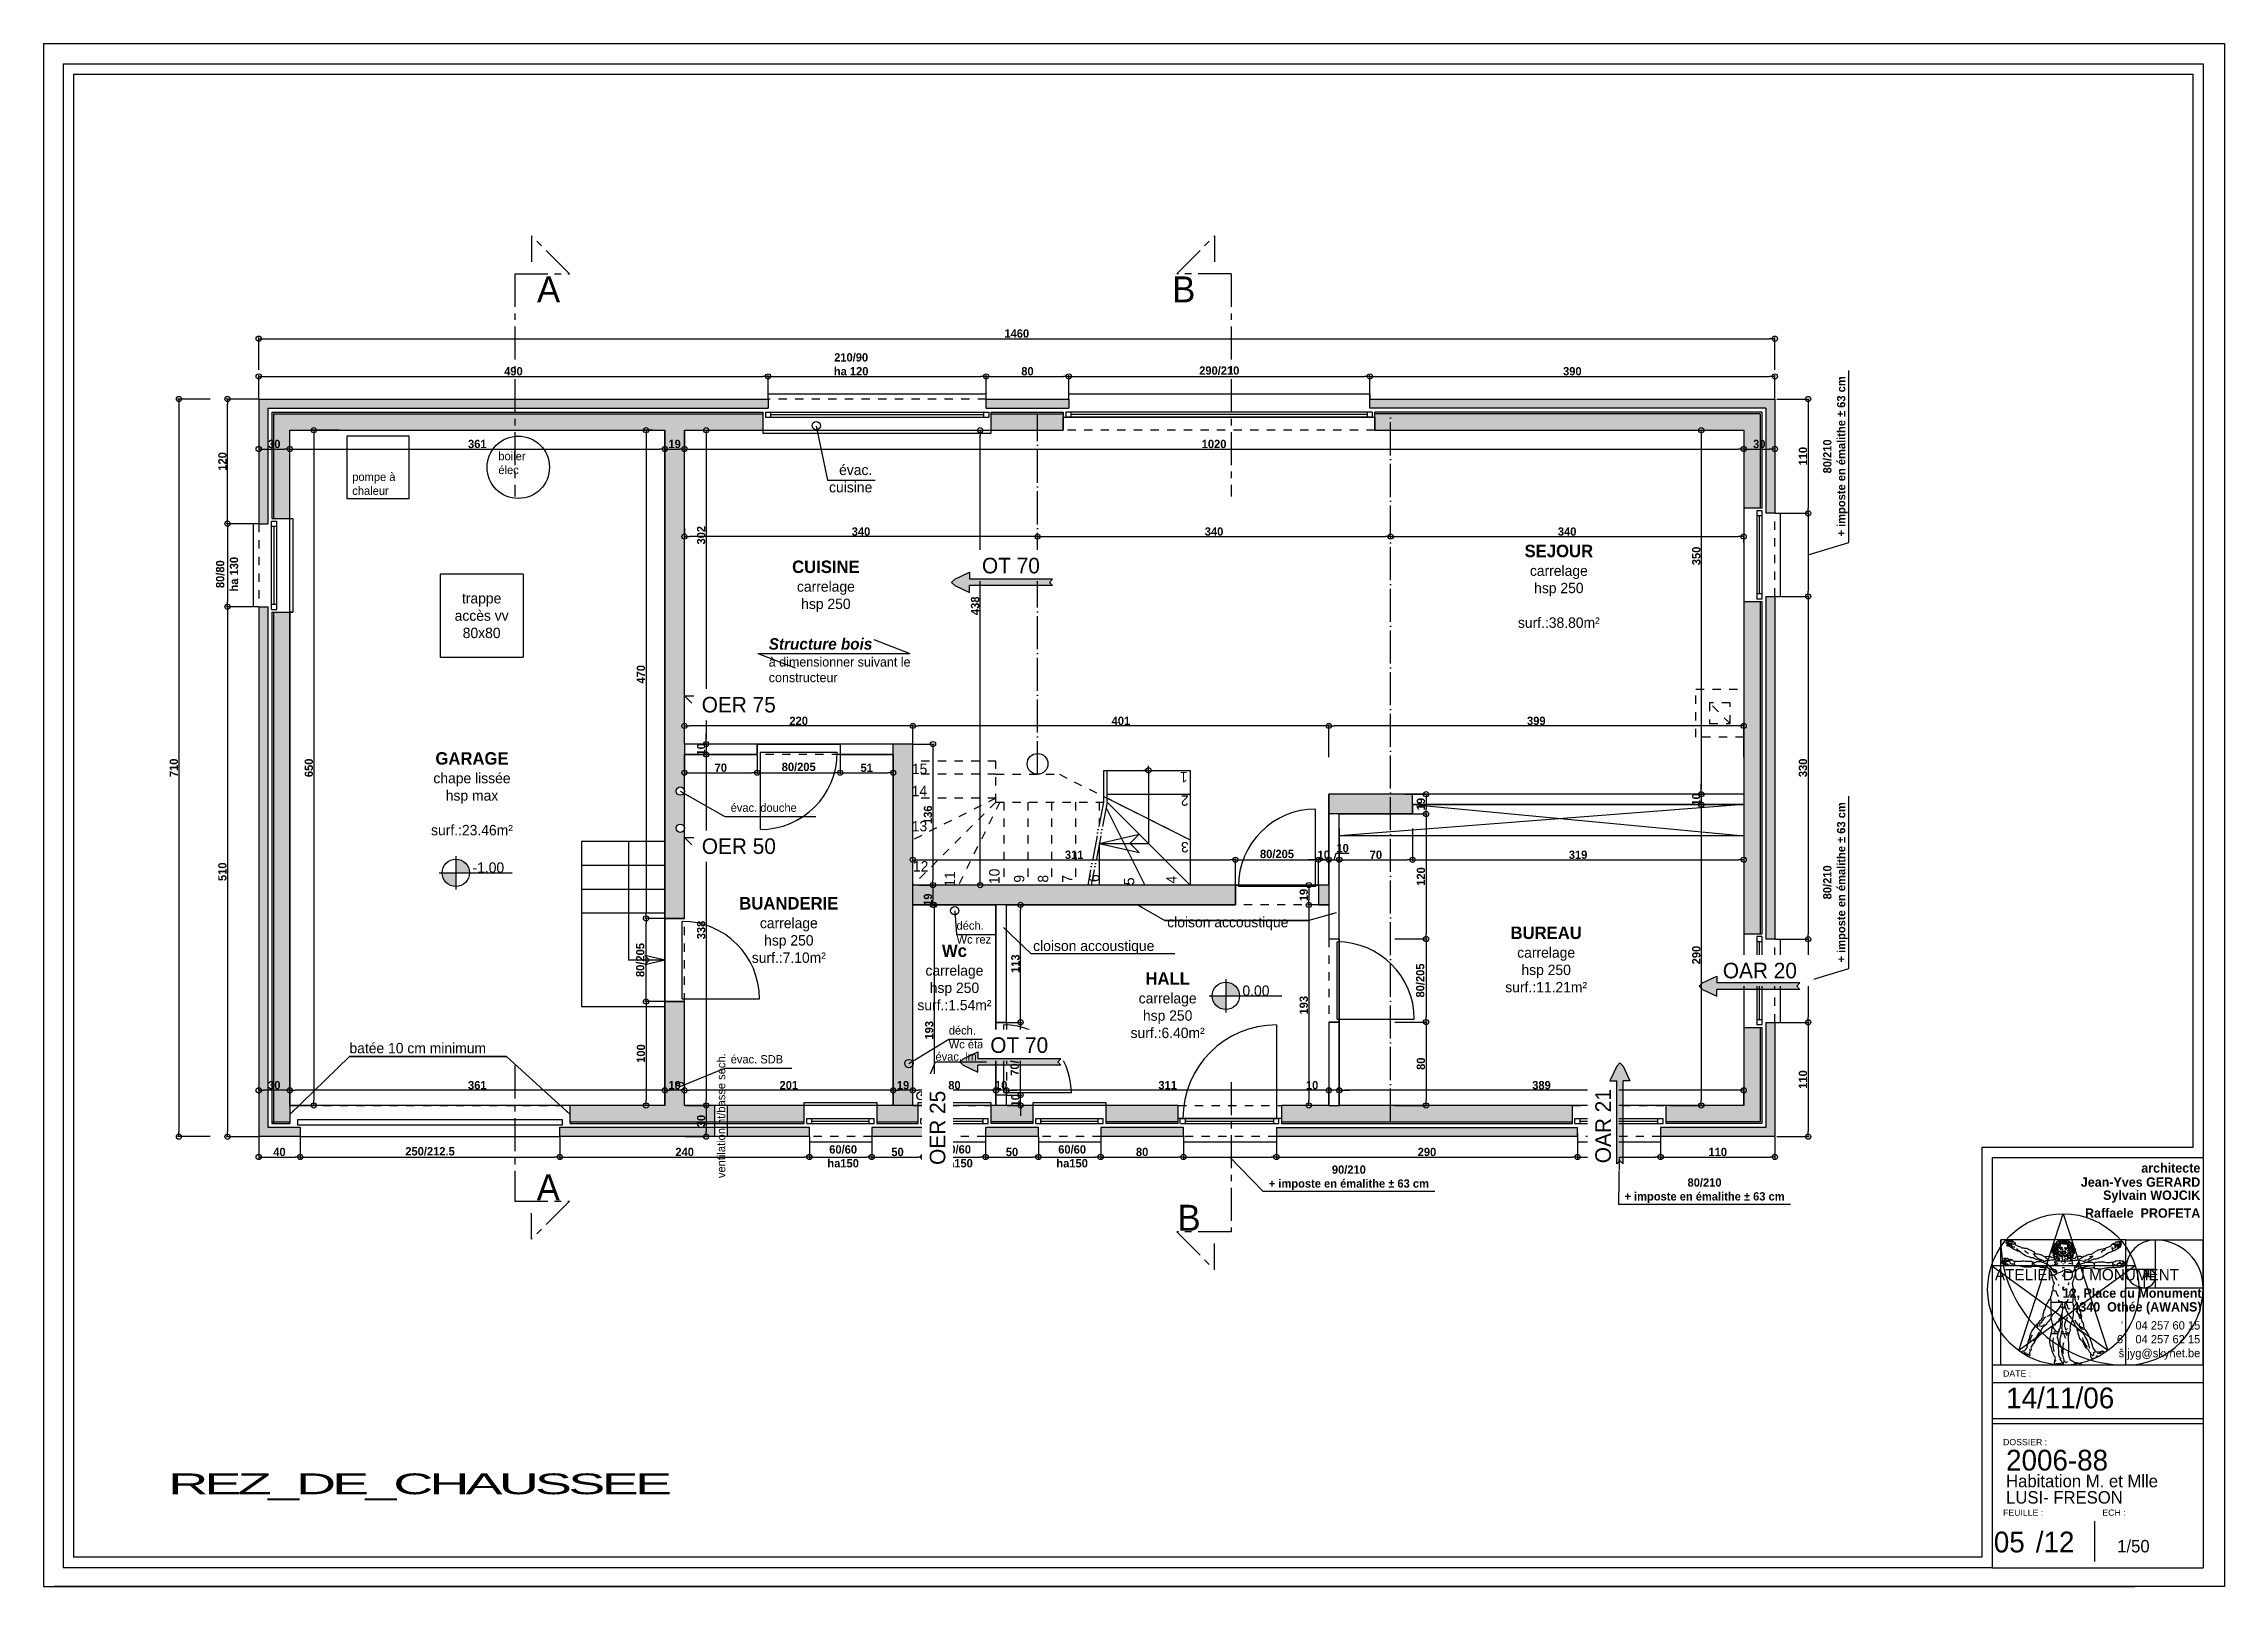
# Model space of a CAD drawing. Header units: millimetres. Extents: x -44462 to 306987, y -116160 to 12874.
# Drawn here: x 4042 to 6142, y -37836 to -36351 of the extents above; entities that cross this region are included whole.
import ezdxf

# ---------------------------------------------------------------- set-up
doc = ezdxf.new("R2010")
doc.units = ezdxf.units.MM
doc.header["$PDMODE"] = 35
doc.header["$PDSIZE"] = 10
for name, pattern in [('ACAD_ISO05W100', [33, 24, -3, 0, -3, 0, -3]), ('AXES', [50.8, 31.75, -6.35, 6.35, -6.35]), ('TRAIT_4', [20, 10, -10]), ('TRAIT_6', [100, 80, -10, 0, -10])]:
    doc.linetypes.add(name, pattern=pattern)
for name, color, linetype in [('400._Implantation', 2, 'Continuous'), ('AVP_HACHURES', 8, 'Continuous'), ('AVP_TEXTES', 7, 'Continuous'), ('BLANC', 7, 'Continuous'), ('chassis fen.portes', 1, 'Continuous'), ('COTES', 1, 'Continuous'), ('COULEUR 8', 8, 'Continuous'), ('CYAN', 4, 'Continuous'), ('D_______TX', 2, 'Continuous'), ('EGOUTTAGE', 6, 'Continuous'), ('JAUNE', 2, 'Continuous'), ('Layer1', 1, 'Continuous'), ('MAGENTA', 6, 'Continuous'), ('MURS', 7, 'Continuous'), ('ROUGE', 1, 'Continuous'), ('TEXTE', 1, 'Continuous')]:
    doc.layers.add(name, color=color, linetype=linetype)
doc.layers.add('SURFACE', color=5, linetype='Continuous', plot=False)
doc.styles.add('century', font='GOTHIC.TTF', dxfattribs={"height": 12})
doc.styles.add('CENTURY GOTHIC', font='GOTHIC.TTF')
doc.styles.add('Century Gothic Gras', font='GOTHICB.TTF')
doc.styles.add('COMICS', font='comic.TTF', dxfattribs={"height": 10})
doc.styles.add('wide latin', font='', dxfattribs={"height": 10})
doc.styles.get('wide latin').set_extended_font_data('Wide Latin')
doc.dimstyles.new('1-50', dxfattribs={"dimtxt": 8, "dimasz": 5, "dimexe": 1.25, "dimexo": 0.625, "dimtad": 1, "dimdec": 0, "dimtxsty": 'Century Gothic Gras', "dimblk": 'ORIGIN', "dimcen": 5, "dimclrd": 8, "dimclre": 5, "dimclrt": 6, "dimadec": 0, "dimazin": 0, "dimtfac": 1, "dimtdec": 0, "dimtmove": 0, "dimatfit": 3, "dimfxl": 0, "dimarcsym": 0})

msp = doc.modelspace()

# ---------------------------------------------------------------- texts
at = {"layer": '400._Implantation', "color": 8, "linetype": 'Continuous', "lineweight": -3, "ltscale": 2, "insert": (4740.4, -36923.3), "char_height": 12, "width": 187.315, "attachment_point": 1, "style": 'century'}
msp.add_mtext('{\\fCentury Gothic|b1|i1|c0|p34;\\H0.9167x;Structure bois\\P\\pt140;\\fCentury Gothic|b0|i0|c0|p34;\\H0.8182x;à dimensionner suivant le constructeur}', dxfattribs=at)
at = {"layer": 'MURS', "color": 7, "linetype": 'Continuous', "char_height": 25, "width": 155.794, "attachment_point": 1, "style": 'century'}
for s, insert in [('A', (4517.2, -36575)), ('B', (5128.9, -36575)), ('A', (4516.9, -37439.5)), ('B', (5134, -37468.7))]:
    msp.add_mtext(s, dxfattribs=dict(at, insert=insert))
at = {"layer": 'ROUGE', "style": 'CENTURY GOTHIC'}
for s, p in [('15', (4878.2, -37054.1)), ('14', (4878, -37075.4)), ('13', (4878.1, -37109.2)), ('12', (4879.2, -37147.9))]:
    msp.add_text(s, height=10, dxfattribs=at).set_placement(p)
for s, rotation, p in [('1', 180, (5143.7, -37052.1)), ('2', 180, (5144.7, -37074.6)), ('3', 180, (5144.8, -37119.5)), ('11', 90, (4919.7, -37162.6)), ('10', 90, (4962.6, -37160)), ('9', 90, (4986.5, -37158.6)), ('8', 90, (5009.5, -37158.6)), ('7', 90, (5032.8, -37158.6)), ('6', 90, (5058.7, -37158)), ('5', 90, (5092.4, -37161)), ('4', 90, (5133.3, -37159.5))]:
    msp.add_text(s, height=10, rotation=rotation, dxfattribs=at).set_placement(p)
at = {"layer": 'TEXTE', "color": 6, "style": 'CENTURY GOTHIC'}
for s, insert, char_height, width, attachment_point in [('{\\C8;boiler \\Pélec}', (4480, -36744), 8, 87.75, 1), ('{\\C8;pompe à \\Pchaleur}', (4339.3, -36764), 8, 87.75, 1), ('{\\fCentury Gothic|b1|i0|c0|p34;\\H1.2x;\\C3;SEJOUR\\P\\fCentury Gothic|b0|i0|c0|p34;\\H0.8333x;\\C8;carrelage\\Phsp 250\\P\\Psurf.:38.80m²}', (5501.2, -36873.4), 10, 455, 5), ('{\\fCentury Gothic|b1|i0|c0|p34;\\H1.2x;\\C3;CUISINE\\P\\fCentury Gothic|b0|i0|c0|p34;\\H0.8333x;\\C8;carrelage\\Phsp 250}', (4795.4, -36873.4), 10, 455, 5), ('{\\fCentury Gothic|b1|i0|c0|p34;\\H1.2x;\\C3;GARAGE\\P\\fCentury Gothic|b0|i0|c0|p34;\\H0.8333x;\\C8;chape lissée\\Phsp max\\P\\Psurf.:23.46m²}', (4454.6, -37073.1), 10, 349.375, 5), ('{\\fCentury Gothic|b1|i0|c0|p34;\\H1.2x;\\C3;BUANDERIE\\P\\fCentury Gothic|b0|i0|c0|p34;\\H0.8333x;\\C8;carrelage\\Phsp 250\\Psurf.:7.10m²}', (4759.7, -37204.2), 10, 201, 5), ('{\\fCentury Gothic|b1|i0|c0|p34;\\H1.2x;\\C3;BUREAU\\P\\fCentury Gothic|b0|i0|c0|p34;\\H0.8333x;\\C8;carrelage\\Phsp 250\\Psurf.:11.21m²}', (5489, -37232.6), 10, 380.399, 5), ('{\\fCentury Gothic|b1|i0|c0|p34;\\H1.2x;\\C3;Wc\\P\\fCentury Gothic|b0|i0|c0|p34;\\H0.8333x;\\C8;carrelage\\Phsp 250\\Psurf.:1.54m²}', (4919.2, -37249.9), 10, 80, 5), ('{\\fCentury Gothic|b1|i0|c0|p34;\\H1.2x;\\C3;HALL\\P\\fCentury Gothic|b0|i0|c0|p34;\\H0.8333x;\\C8;carrelage\\Phsp 250\\Psurf.:6.40m²}', (5124.5, -37276.6), 10, 310.601, 5)]:
    msp.add_mtext(s, dxfattribs=dict(at, insert=insert, char_height=char_height, width=width, attachment_point=attachment_point))
at = {"layer": 'TEXTE', "style": 'CENTURY GOTHIC'}
for s, insert, char_height, width, attachment_point in [('évac. cuisine', (4840.1, -36756.3), 10, 69.659, 3), ('trappe \\Paccès vv\\P80x80', (4463.9, -36901.6), 10, 80, 5), ('évac. douche', (4703.7, -37082.4), 8, 90.253, 1), ('déch. \\PWc rez ', (4921.2, -37195.9), 8, 90.253, 1), ('cloison accoustique', (5124.1, -37191.6), 10, 155.695, 1), ('cloison accoustique', (4995, -37214.4), 10, 155.695, 1), ('batée 10 cm minimum', (4336.6, -37312.9), 10, 151.202, 1), ('déch. \\PWc étage', (4913.7, -37296.8), 8, 90.253, 1), ('évac. SDB', (4703.7, -37324.6), 8, 90.253, 1), ('évac. lm', (4900.9, -37322), 8, 51.319, 1), ('\\pi-30,l30,t30;{\\W2;\\T0.9;REZ_DE_CHAUSSEE}', (4162.1, -37727.3), 20, 320.029, 1)]:
    msp.add_mtext(s, dxfattribs=dict(at, insert=insert, char_height=char_height, width=width, attachment_point=attachment_point))
at = {"layer": 'TEXTE', "insert": (4690.5, -37443), "char_height": 8, "width": 154.014, "attachment_point": 1, "rotation": 90, "style": 'CENTURY GOTHIC'}
msp.add_mtext('ventilation ht/basse sech.', dxfattribs=at)

# ---------------------------------------------------------------- blocks, each defined once
blk = doc.blocks.new('_Origin')
at = {"color": 0, "linetype": 'Continuous', "lineweight": -2}
blk.add_line((0, 0), (-1, 0), dxfattribs=at)
blk.add_circle((0, 0), 0.5, dxfattribs=at)
blk = doc.blocks.new('*D116')
at = {"layer": 'COTES', "color": 5, "lineweight": -2}
for p, q in [((4879.2, -37160.4), (4879.2, -37135.3)), ((5189.8, -37160.4), (5189.8, -37135.3))]:
    blk.add_line(p, q, dxfattribs=at)
at = {"layer": 'COTES', "color": 8, "lineweight": -2}
blk.add_line((4884.2, -37136.6), (5184.8, -37136.6), dxfattribs=at)
at = {"layer": 'Defpoints', "color": 0}
for p in [(5189.8, -37136.6), (4879.2, -37161), (5189.8, -37161)]:
    blk.add_point(p, dxfattribs=at)
at = {"layer": 'COTES', "color": 8, "lineweight": -2, "xscale": 5, "yscale": 5, "zscale": 5, "rotation": 180}
blk.add_blockref('_Origin', (4879.2, -37136.6), dxfattribs=at)
at = {"layer": 'COTES', "color": 8, "lineweight": -2, "xscale": 5, "yscale": 5, "zscale": 5}
blk.add_blockref('_Origin', (5189.8, -37136.6), dxfattribs=at)
at = {"layer": 'COTES', "color": 6, "insert": (5034.5, -37131.8), "char_height": 8, "attachment_point": 5, "style": 'Century Gothic Gras'}
blk.add_mtext('311', dxfattribs=at)
blk = doc.blocks.new('A$C66E4598C')
at = {"layer": 'COULEUR 8'}
for q in [(-11, 0), (0, 11), (11, 0), (0, -11)]:
    blk.add_line((0, 0), q, dxfattribs=at)
blk.add_circle((0, 0), 6.59, dxfattribs=at)
blk = doc.blocks.new('A$C0AA742EE')
at = {"layer": 'COULEUR 8'}
for p, q in [((0, 0), (-29.7, -128)), ((0, 0), (29.7, -128)), ((-29.7, -128), (0.8, -98.3)), ((29.7, -128), (-0.8, -98.3))]:
    blk.add_line(p, q, dxfattribs=at)
blk = doc.blocks.new('A$C1BC9630A')
at = {"color": 2}
blk.add_line((-3.5, 3.5), (-3.5, 96.5), dxfattribs=at)
at = {"color": 1}
blk.add_line((-3.5, 3.5), (-96.5, 3.5), dxfattribs=at)
at = {"color": 2}
blk.add_arc((-3.5, 3.5), 93, 90, 180, dxfattribs=at)
blk = doc.blocks.new('*D184')
at = {"layer": 'COTES', "color": 5, "lineweight": -2}
for p, q in [((4248.6, -36813.1), (4217.9, -36813.1)), ((4243.5, -36893.1), (4217.9, -36893.1))]:
    blk.add_line(p, q, dxfattribs=at)
at = {"layer": 'COTES', "color": 8, "lineweight": -2}
blk.add_line((4219.2, -36818.1), (4219.2, -36888.1), dxfattribs=at)
at = {"layer": 'Defpoints', "color": 0}
for p in [(4249.2, -36813.1), (4219.2, -36893.1), (4244.1, -36893.1)]:
    blk.add_point(p, dxfattribs=at)
at = {"layer": 'COTES', "color": 8, "lineweight": -2, "xscale": 5, "yscale": 5, "zscale": 5}
for p, rotation in [((4219.2, -36813.1), 90), ((4219.2, -36893.1), 270)]:
    blk.add_blockref('_Origin', p, dxfattribs=dict(at, rotation=rotation))
at = {"layer": 'COTES', "color": 6, "insert": (4218.8, -36861.7), "char_height": 8, "attachment_point": 5, "rotation": 90, "style": 'Century Gothic Gras'}
blk.add_mtext('80/80\\Pha 130', dxfattribs=at)
blk = doc.blocks.new('*D185')
at = {"layer": 'COTES', "color": 5, "lineweight": -2}
for p, q in [((4243.5, -36893.1), (4217.9, -36893.1)), ((4248.6, -37403.2), (4217.9, -37403.2))]:
    blk.add_line(p, q, dxfattribs=at)
at = {"layer": 'COTES', "color": 8, "lineweight": -2}
blk.add_line((4219.2, -36898.1), (4219.2, -37398.2), dxfattribs=at)
at = {"layer": 'Defpoints', "color": 0}
for p in [(4244.1, -36893.1), (4219.2, -37403.2), (4249.2, -37403.2)]:
    blk.add_point(p, dxfattribs=at)
at = {"layer": 'COTES', "color": 8, "lineweight": -2, "xscale": 5, "yscale": 5, "zscale": 5}
for p, rotation in [((4219.2, -36893.1), 90), ((4219.2, -37403.2), 270)]:
    blk.add_blockref('_Origin', p, dxfattribs=dict(at, rotation=rotation))
at = {"layer": 'COTES', "color": 6, "insert": (4214.3, -37148.1), "char_height": 8, "attachment_point": 5, "rotation": 90, "style": 'Century Gothic Gras'}
blk.add_mtext('510', dxfattribs=at)
blk = doc.blocks.new('*D186')
at = {"layer": 'COTES', "color": 5, "lineweight": -2}
for p, q in [((4202.4, -36693.1), (4171.1, -36693.1)), ((4202.4, -37403.1), (4171.1, -37403.1))]:
    blk.add_line(p, q, dxfattribs=at)
at = {"layer": 'COTES', "color": 8, "lineweight": -2}
blk.add_line((4172.4, -36698.1), (4172.4, -37398.1), dxfattribs=at)
at = {"layer": 'Defpoints', "color": 0}
for p in [(4249.2, -36693.1), (4172.4, -37403.1), (4257.1, -37403.1)]:
    blk.add_point(p, dxfattribs=at)
at = {"layer": 'COTES', "color": 8, "lineweight": -2, "xscale": 5, "yscale": 5, "zscale": 5}
for p, rotation in [((4172.4, -36693.1), 90), ((4172.4, -37403.1), 270)]:
    blk.add_blockref('_Origin', p, dxfattribs=dict(at, rotation=rotation))
at = {"layer": 'COTES', "color": 6, "insert": (4167.5, -37048.1), "char_height": 8, "attachment_point": 5, "rotation": 90, "style": 'Century Gothic Gras'}
blk.add_mtext('710', dxfattribs=at)
blk = doc.blocks.new('*D84')
at = {"layer": 'COTES', "color": 5, "lineweight": -2}
for p, q in [((4326.7, -36723.1), (4301, -36723.1)), ((4279.9, -37373.1), (4303.5, -37373.1))]:
    blk.add_line(p, q, dxfattribs=at)
at = {"layer": 'COTES', "color": 8, "lineweight": -2}
blk.add_line((4302.3, -36728.1), (4302.3, -37368.1), dxfattribs=at)
at = {"layer": 'Defpoints', "color": 0}
for p in [(4327.3, -36723.1), (4279.2, -37373.1), (4302.3, -37373.1)]:
    blk.add_point(p, dxfattribs=at)
at = {"layer": 'COTES', "color": 8, "lineweight": -2, "xscale": 5, "yscale": 5, "zscale": 5}
for p, rotation in [((4302.3, -36723.1), 90), ((4302.3, -37373.1), 270)]:
    blk.add_blockref('_Origin', p, dxfattribs=dict(at, rotation=rotation))
at = {"layer": 'COTES', "color": 6, "insert": (4297.5, -37048.1), "char_height": 8, "attachment_point": 5, "rotation": 90, "style": 'Century Gothic Gras'}
blk.add_mtext('650', dxfattribs=at)
blk = doc.blocks.new('*D187')
at = {"layer": 'COTES', "color": 5, "lineweight": -2}
for p, q in [((4249.2, -36665), (4249.2, -36633.7)), ((5709.2, -36665), (5709.2, -36633.7))]:
    blk.add_line(p, q, dxfattribs=at)
at = {"layer": 'COTES', "color": 8, "lineweight": -2}
blk.add_line((4254.2, -36635), (5704.2, -36635), dxfattribs=at)
at = {"layer": 'Defpoints', "color": 0}
for p in [(5709.2, -36635), (4249.2, -36693.1), (5709.2, -36693.1)]:
    blk.add_point(p, dxfattribs=at)
at = {"layer": 'COTES', "color": 8, "lineweight": -2, "xscale": 5, "yscale": 5, "zscale": 5, "rotation": 180}
blk.add_blockref('_Origin', (4249.2, -36635), dxfattribs=at)
at = {"layer": 'COTES', "color": 8, "lineweight": -2, "xscale": 5, "yscale": 5, "zscale": 5}
blk.add_blockref('_Origin', (5709.2, -36635), dxfattribs=at)
at = {"layer": 'COTES', "color": 6, "insert": (4979.2, -36630.1), "char_height": 8, "attachment_point": 5, "style": 'Century Gothic Gras'}
blk.add_mtext('1460', dxfattribs=at)
blk = doc.blocks.new('*D188')
at = {"layer": 'COTES', "color": 5, "lineweight": -2}
for p, q in [((4949.7, -36696.9), (4949.7, -36670)), ((5029.2, -36692.5), (5029.2, -36670))]:
    blk.add_line(p, q, dxfattribs=at)
at = {"layer": 'COTES', "color": 8, "lineweight": -2}
blk.add_line((4954.7, -36671.3), (5024.2, -36671.3), dxfattribs=at)
at = {"layer": 'Defpoints', "color": 0}
for p in [(5029.2, -36671.3), (4949.7, -36697.5), (5029.2, -36693.1)]:
    blk.add_point(p, dxfattribs=at)
at = {"layer": 'COTES', "color": 8, "lineweight": -2, "xscale": 5, "yscale": 5, "zscale": 5, "rotation": 180}
blk.add_blockref('_Origin', (4949.7, -36671.3), dxfattribs=at)
at = {"layer": 'COTES', "color": 8, "lineweight": -2, "xscale": 5, "yscale": 5, "zscale": 5}
blk.add_blockref('_Origin', (5029.2, -36671.3), dxfattribs=at)
at = {"layer": 'COTES', "color": 6, "insert": (4989.5, -36666.4), "char_height": 8, "attachment_point": 5, "style": 'Century Gothic Gras'}
blk.add_mtext('80', dxfattribs=at)
blk = doc.blocks.new('*D189')
at = {"layer": 'COTES', "color": 5, "lineweight": -2}
for p, q in [((4249.2, -36692.5), (4249.2, -36670)), ((4739.7, -36690), (4739.7, -36670))]:
    blk.add_line(p, q, dxfattribs=at)
at = {"layer": 'COTES', "color": 8, "lineweight": -2}
blk.add_line((4254.2, -36671.3), (4734.7, -36671.3), dxfattribs=at)
at = {"layer": 'Defpoints', "color": 0}
for p in [(4739.7, -36671.3), (4249.2, -36693.1), (4739.7, -36690.6)]:
    blk.add_point(p, dxfattribs=at)
at = {"layer": 'COTES', "color": 8, "lineweight": -2, "xscale": 5, "yscale": 5, "zscale": 5, "rotation": 180}
blk.add_blockref('_Origin', (4249.2, -36671.3), dxfattribs=at)
at = {"layer": 'COTES', "color": 8, "lineweight": -2, "xscale": 5, "yscale": 5, "zscale": 5}
blk.add_blockref('_Origin', (4739.7, -36671.3), dxfattribs=at)
at = {"layer": 'COTES', "color": 6, "insert": (4494.5, -36666.4), "char_height": 8, "attachment_point": 5, "style": 'Century Gothic Gras'}
blk.add_mtext('490', dxfattribs=at)
blk = doc.blocks.new('*D85')
at = {"layer": 'COTES', "color": 5, "lineweight": -2}
for p, q in [((5632.3, -36723.1), (5639.7, -36723.1)), ((5632.3, -37073.5), (5639.7, -37073.5))]:
    blk.add_line(p, q, dxfattribs=at)
at = {"layer": 'COTES', "color": 8, "lineweight": -2}
blk.add_line((5638.4, -36728.1), (5638.4, -37068.5), dxfattribs=at)
at = {"layer": 'Defpoints', "color": 0}
for p in [(5631.7, -36723.1), (5631.7, -37073.5), (5638.4, -37073.5)]:
    blk.add_point(p, dxfattribs=at)
at = {"layer": 'COTES', "color": 8, "lineweight": -2, "xscale": 5, "yscale": 5, "zscale": 5}
for p, rotation in [((5638.4, -36723.1), 90), ((5638.4, -37073.5), 270)]:
    blk.add_blockref('_Origin', p, dxfattribs=dict(at, rotation=rotation))
at = {"layer": 'COTES', "color": 6, "insert": (5633.6, -36844.1), "char_height": 8, "attachment_point": 5, "rotation": 90, "style": 'Century Gothic Gras'}
blk.add_mtext('350', dxfattribs=at)
blk = doc.blocks.new('*D86')
at = {"layer": 'COTES', "color": 8, "lineweight": -2}
for p, q in [((5638.4, -37068.5), (5638.4, -37063.5)), ((5638.4, -37073.5), (5638.4, -37083.5)), ((5638.4, -37088.5), (5638.4, -37093.5))]:
    blk.add_line(p, q, dxfattribs=at)
at = {"layer": 'COTES', "color": 5, "lineweight": -2}
for p, q in [((5638.4, -37073.5), (5637.2, -37073.5)), ((5638.4, -37083.5), (5637.2, -37083.5))]:
    blk.add_line(p, q, dxfattribs=at)
at = {"layer": 'Defpoints', "color": 0}
for p in [(5638.4, -37073.5), (5638.4, -37083.5), (5638.4, -37083.5)]:
    blk.add_point(p, dxfattribs=at)
at = {"layer": 'COTES', "color": 8, "lineweight": -2, "xscale": 5, "yscale": 5, "zscale": 5}
for p, rotation in [((5638.4, -37073.5), 270), ((5638.4, -37083.5), 90)]:
    blk.add_blockref('_Origin', p, dxfattribs=dict(at, rotation=rotation))
at = {"layer": 'COTES', "color": 6, "insert": (5633.6, -37078.5), "char_height": 8, "attachment_point": 5, "rotation": 90, "style": 'Century Gothic Gras'}
blk.add_mtext('10', dxfattribs=at)
blk = doc.blocks.new('*D87')
at = {"layer": 'COTES', "color": 5, "lineweight": -2}
for p, q in [((5638.4, -37083.5), (5637.2, -37083.5)), ((5608.4, -37373.1), (5639.7, -37373.1))]:
    blk.add_line(p, q, dxfattribs=at)
at = {"layer": 'COTES', "color": 8, "lineweight": -2}
blk.add_line((5638.4, -37088.5), (5638.4, -37368.1), dxfattribs=at)
at = {"layer": 'Defpoints', "color": 0}
for p in [(5638.4, -37083.5), (5600.8, -37373.1), (5638.4, -37373.1)]:
    blk.add_point(p, dxfattribs=at)
at = {"layer": 'COTES', "color": 8, "lineweight": -2, "xscale": 5, "yscale": 5, "zscale": 5}
for p, rotation in [((5638.4, -37083.5), 90), ((5638.4, -37373.1), 270)]:
    blk.add_blockref('_Origin', p, dxfattribs=dict(at, rotation=rotation))
at = {"layer": 'COTES', "color": 6, "insert": (5633.6, -37228.3), "char_height": 8, "attachment_point": 5, "rotation": 90, "style": 'Century Gothic Gras'}
blk.add_mtext('290', dxfattribs=at)
blk = doc.blocks.new('*D190')
at = {"layer": 'COTES', "color": 5, "lineweight": -2}
for p, q in [((5289.8, -37372.5), (5289.8, -37357.2)), ((5679.2, -37372.5), (5679.2, -37357.2))]:
    blk.add_line(p, q, dxfattribs=at)
at = {"layer": 'COTES', "color": 8, "lineweight": -2}
blk.add_line((5674.2, -37358.5), (5294.8, -37358.5), dxfattribs=at)
at = {"layer": 'Defpoints', "color": 0}
for p in [(5289.8, -37358.5), (5289.8, -37373.1), (5679.2, -37373.1)]:
    blk.add_point(p, dxfattribs=at)
at = {"layer": 'COTES', "color": 8, "lineweight": -2, "xscale": 5, "yscale": 5, "zscale": 5, "rotation": 180}
blk.add_blockref('_Origin', (5289.8, -37358.5), dxfattribs=at)
at = {"layer": 'COTES', "color": 8, "lineweight": -2, "xscale": 5, "yscale": 5, "zscale": 5}
blk.add_blockref('_Origin', (5679.2, -37358.5), dxfattribs=at)
at = {"layer": 'COTES', "color": 6, "insert": (5484.5, -37353.6), "char_height": 8, "attachment_point": 5, "style": 'Century Gothic Gras'}
blk.add_mtext('389', dxfattribs=at)
blk = doc.blocks.new('*D88')
at = {"layer": 'COTES', "color": 8, "lineweight": -2}
for p, q in [((5274.8, -37358.5), (5257.4, -37358.5)), ((5289.8, -37358.5), (5279.8, -37358.5)), ((5294.8, -37358.5), (5299.8, -37358.5))]:
    blk.add_line(p, q, dxfattribs=at)
at = {"layer": 'COTES', "color": 5, "lineweight": -2}
for p, q in [((5279.8, -37364.2), (5279.8, -37357.2)), ((5289.8, -37364.2), (5289.8, -37357.2))]:
    blk.add_line(p, q, dxfattribs=at)
at = {"layer": 'Defpoints', "color": 0}
for p in [(5279.8, -37358.5), (5279.8, -37364.8), (5289.8, -37364.8)]:
    blk.add_point(p, dxfattribs=at)
at = {"layer": 'COTES', "color": 8, "lineweight": -2, "xscale": 5, "yscale": 5, "zscale": 5}
blk.add_blockref('_Origin', (5279.8, -37358.5), dxfattribs=at)
at = {"layer": 'COTES', "color": 8, "lineweight": -2, "xscale": 5, "yscale": 5, "zscale": 5, "rotation": 180}
blk.add_blockref('_Origin', (5289.8, -37358.5), dxfattribs=at)
at = {"layer": 'COTES', "color": 6, "insert": (5263.6, -37353.6), "char_height": 8, "attachment_point": 5, "style": 'Century Gothic Gras'}
blk.add_mtext('10', dxfattribs=at)
blk = doc.blocks.new('*D191')
at = {"layer": 'COTES', "color": 5, "lineweight": -2}
for p, q in [((4969.2, -37372.5), (4969.2, -37357.2)), ((5279.8, -37372.5), (5279.8, -37357.2))]:
    blk.add_line(p, q, dxfattribs=at)
at = {"layer": 'COTES', "color": 8, "lineweight": -2}
blk.add_line((5274.8, -37358.5), (4974.2, -37358.5), dxfattribs=at)
at = {"layer": 'Defpoints', "color": 0}
for p in [(4969.2, -37358.5), (4969.2, -37373.1), (5279.8, -37373.1)]:
    blk.add_point(p, dxfattribs=at)
at = {"layer": 'COTES', "color": 8, "lineweight": -2, "xscale": 5, "yscale": 5, "zscale": 5, "rotation": 180}
blk.add_blockref('_Origin', (4969.2, -37358.5), dxfattribs=at)
at = {"layer": 'COTES', "color": 8, "lineweight": -2, "xscale": 5, "yscale": 5, "zscale": 5}
blk.add_blockref('_Origin', (5279.8, -37358.5), dxfattribs=at)
at = {"layer": 'COTES', "color": 6, "insert": (5124.5, -37353.6), "char_height": 8, "attachment_point": 5, "style": 'Century Gothic Gras'}
blk.add_mtext('311', dxfattribs=at)
blk = doc.blocks.new('*D192')
at = {"layer": 'COTES', "color": 8, "lineweight": -2}
for p, q in [((4954.2, -37358.5), (4949.2, -37358.5)), ((4969.2, -37358.5), (4959.2, -37358.5)), ((4974.2, -37358.5), (4979.2, -37358.5))]:
    blk.add_line(p, q, dxfattribs=at)
at = {"layer": 'COTES', "color": 5, "lineweight": -2}
for p, q in [((4959.2, -37372.5), (4959.2, -37357.2)), ((4969.2, -37372.5), (4969.2, -37357.2))]:
    blk.add_line(p, q, dxfattribs=at)
at = {"layer": 'Defpoints', "color": 0}
for p in [(4959.2, -37358.5), (4959.2, -37373.1), (4969.2, -37373.1)]:
    blk.add_point(p, dxfattribs=at)
at = {"layer": 'COTES', "color": 8, "lineweight": -2, "xscale": 5, "yscale": 5, "zscale": 5}
blk.add_blockref('_Origin', (4959.2, -37358.5), dxfattribs=at)
at = {"layer": 'COTES', "color": 8, "lineweight": -2, "xscale": 5, "yscale": 5, "zscale": 5, "rotation": 180}
blk.add_blockref('_Origin', (4969.2, -37358.5), dxfattribs=at)
at = {"layer": 'COTES', "color": 6, "insert": (4964.2, -37353.6), "char_height": 8, "attachment_point": 5, "style": 'Century Gothic Gras'}
blk.add_mtext('10', dxfattribs=at)
blk = doc.blocks.new('*D193')
at = {"layer": 'COTES', "color": 5, "lineweight": -2}
for p, q in [((4879.2, -37372.5), (4879.2, -37357.2)), ((4959.2, -37372.5), (4959.2, -37357.2))]:
    blk.add_line(p, q, dxfattribs=at)
at = {"layer": 'COTES', "color": 8, "lineweight": -2}
blk.add_line((4954.2, -37358.5), (4884.2, -37358.5), dxfattribs=at)
at = {"layer": 'Defpoints', "color": 0}
for p in [(4879.2, -37358.5), (4879.2, -37373.1), (4959.2, -37373.1)]:
    blk.add_point(p, dxfattribs=at)
at = {"layer": 'COTES', "color": 8, "lineweight": -2, "xscale": 5, "yscale": 5, "zscale": 5, "rotation": 180}
blk.add_blockref('_Origin', (4879.2, -37358.5), dxfattribs=at)
at = {"layer": 'COTES', "color": 8, "lineweight": -2, "xscale": 5, "yscale": 5, "zscale": 5}
blk.add_blockref('_Origin', (4959.2, -37358.5), dxfattribs=at)
at = {"layer": 'COTES', "color": 6, "insert": (4919.2, -37353.6), "char_height": 8, "attachment_point": 5, "style": 'Century Gothic Gras'}
blk.add_mtext('80', dxfattribs=at)
blk = doc.blocks.new('*D194')
at = {"layer": 'COTES', "color": 5, "lineweight": -2}
for p, q in [((4860.2, -37372.5), (4860.2, -37357.2)), ((4879.2, -37372.5), (4879.2, -37357.2))]:
    blk.add_line(p, q, dxfattribs=at)
at = {"layer": 'COTES', "color": 8, "lineweight": -2}
blk.add_line((4874.2, -37358.5), (4865.2, -37358.5), dxfattribs=at)
at = {"layer": 'Defpoints', "color": 0}
for p in [(4860.2, -37358.5), (4860.2, -37373.1), (4879.2, -37373.1)]:
    blk.add_point(p, dxfattribs=at)
at = {"layer": 'COTES', "color": 8, "lineweight": -2, "xscale": 5, "yscale": 5, "zscale": 5, "rotation": 180}
blk.add_blockref('_Origin', (4860.2, -37358.5), dxfattribs=at)
at = {"layer": 'COTES', "color": 8, "lineweight": -2, "xscale": 5, "yscale": 5, "zscale": 5}
blk.add_blockref('_Origin', (4879.2, -37358.5), dxfattribs=at)
at = {"layer": 'COTES', "color": 6, "insert": (4869.7, -37353.6), "char_height": 8, "attachment_point": 5, "style": 'Century Gothic Gras'}
blk.add_mtext('19', dxfattribs=at)
blk = doc.blocks.new('*D195')
at = {"layer": 'COTES', "color": 5, "lineweight": -2}
for p, q in [((4659.2, -37372.5), (4659.2, -37357.2)), ((4860.2, -37372.5), (4860.2, -37357.2))]:
    blk.add_line(p, q, dxfattribs=at)
at = {"layer": 'COTES', "color": 8, "lineweight": -2}
blk.add_line((4855.2, -37358.5), (4664.2, -37358.5), dxfattribs=at)
at = {"layer": 'Defpoints', "color": 0}
for p in [(4659.2, -37358.5), (4659.2, -37373.1), (4860.2, -37373.1)]:
    blk.add_point(p, dxfattribs=at)
at = {"layer": 'COTES', "color": 8, "lineweight": -2, "xscale": 5, "yscale": 5, "zscale": 5, "rotation": 180}
blk.add_blockref('_Origin', (4659.2, -37358.5), dxfattribs=at)
at = {"layer": 'COTES', "color": 8, "lineweight": -2, "xscale": 5, "yscale": 5, "zscale": 5}
blk.add_blockref('_Origin', (4860.2, -37358.5), dxfattribs=at)
at = {"layer": 'COTES', "color": 6, "insert": (4759.7, -37353.6), "char_height": 8, "attachment_point": 5, "style": 'Century Gothic Gras'}
blk.add_mtext('201', dxfattribs=at)
blk = doc.blocks.new('*D196')
at = {"layer": 'COTES', "color": 5, "lineweight": -2}
for p, q in [((4640.2, -37372.5), (4640.2, -37357.2)), ((4659.2, -37372.5), (4659.2, -37357.2))]:
    blk.add_line(p, q, dxfattribs=at)
at = {"layer": 'COTES', "color": 8, "lineweight": -2}
blk.add_line((4654.2, -37358.5), (4645.2, -37358.5), dxfattribs=at)
at = {"layer": 'Defpoints', "color": 0}
for p in [(4640.2, -37358.5), (4640.2, -37373.1), (4659.2, -37373.1)]:
    blk.add_point(p, dxfattribs=at)
at = {"layer": 'COTES', "color": 8, "lineweight": -2, "xscale": 5, "yscale": 5, "zscale": 5, "rotation": 180}
blk.add_blockref('_Origin', (4640.2, -37358.5), dxfattribs=at)
at = {"layer": 'COTES', "color": 8, "lineweight": -2, "xscale": 5, "yscale": 5, "zscale": 5}
blk.add_blockref('_Origin', (4659.2, -37358.5), dxfattribs=at)
at = {"layer": 'COTES', "color": 6, "insert": (4649.7, -37353.6), "char_height": 8, "attachment_point": 5, "style": 'Century Gothic Gras'}
blk.add_mtext('19', dxfattribs=at)
blk = doc.blocks.new('*D197')
at = {"layer": 'COTES', "color": 5, "lineweight": -2}
for p, q in [((4248.6, -36693.1), (4217.9, -36693.1)), ((4248.6, -36813.1), (4217.9, -36813.1))]:
    blk.add_line(p, q, dxfattribs=at)
at = {"layer": 'COTES', "color": 8, "lineweight": -2}
blk.add_line((4219.2, -36808.1), (4219.2, -36698.1), dxfattribs=at)
at = {"layer": 'Defpoints', "color": 0}
for p in [(4219.2, -36693.1), (4249.2, -36693.1), (4249.2, -36813.1)]:
    blk.add_point(p, dxfattribs=at)
at = {"layer": 'COTES', "color": 8, "lineweight": -2, "xscale": 5, "yscale": 5, "zscale": 5}
for p, rotation in [((4219.2, -36693.1), 90), ((4219.2, -36813.1), 270)]:
    blk.add_blockref('_Origin', p, dxfattribs=dict(at, rotation=rotation))
at = {"layer": 'COTES', "color": 6, "insert": (4214.3, -36753.1), "char_height": 8, "attachment_point": 5, "rotation": 90, "style": 'Century Gothic Gras'}
blk.add_mtext('120', dxfattribs=at)
blk = doc.blocks.new('*D198')
at = {"layer": 'COTES', "color": 5, "lineweight": -2}
for p, q in [((4676.3, -36723.1), (4681.4, -36723.1)), ((4676.3, -37025.3), (4681.4, -37025.3))]:
    blk.add_line(p, q, dxfattribs=at)
at = {"layer": 'COTES', "color": 8, "lineweight": -2}
blk.add_line((4680.2, -36728.1), (4680.2, -37020.3), dxfattribs=at)
at = {"layer": 'Defpoints', "color": 0}
for p in [(4675.7, -36723.1), (4675.7, -37025.3), (4680.2, -37025.3)]:
    blk.add_point(p, dxfattribs=at)
at = {"layer": 'COTES', "color": 8, "lineweight": -2, "xscale": 5, "yscale": 5, "zscale": 5}
for p, rotation in [((4680.2, -36723.1), 90), ((4680.2, -37025.3), 270)]:
    blk.add_blockref('_Origin', p, dxfattribs=dict(at, rotation=rotation))
at = {"layer": 'COTES', "color": 6, "insert": (4675.3, -36824.2), "char_height": 8, "attachment_point": 5, "rotation": 90, "style": 'Century Gothic Gras'}
blk.add_mtext('302', dxfattribs=at)
blk = doc.blocks.new('*D199')
at = {"layer": 'COTES', "color": 5, "lineweight": -2}
for p, q in [((4659.9, -37035.3), (4681.4, -37035.3)), ((4659.9, -37373.1), (4681.4, -37373.1))]:
    blk.add_line(p, q, dxfattribs=at)
at = {"layer": 'COTES', "color": 8, "lineweight": -2}
blk.add_line((4680.2, -37040.3), (4680.2, -37368.1), dxfattribs=at)
at = {"layer": 'Defpoints', "color": 0}
for p in [(4659.2, -37035.3), (4659.2, -37373.1), (4680.2, -37373.1)]:
    blk.add_point(p, dxfattribs=at)
at = {"layer": 'COTES', "color": 8, "lineweight": -2, "xscale": 5, "yscale": 5, "zscale": 5}
for p, rotation in [((4680.2, -37035.3), 90), ((4680.2, -37373.1), 270)]:
    blk.add_blockref('_Origin', p, dxfattribs=dict(at, rotation=rotation))
at = {"layer": 'COTES', "color": 6, "insert": (4675.3, -37204.2), "char_height": 8, "attachment_point": 5, "rotation": 90, "style": 'Century Gothic Gras'}
blk.add_mtext('338', dxfattribs=at)
blk = doc.blocks.new('*D200')
at = {"layer": 'COTES', "color": 5, "lineweight": -2}
for p, q in [((4680.2, -37373.1), (4678.9, -37373.1)), ((4659.9, -37403.1), (4681.4, -37403.1))]:
    blk.add_line(p, q, dxfattribs=at)
at = {"layer": 'COTES', "color": 8, "lineweight": -2}
blk.add_line((4680.2, -37378.1), (4680.2, -37398.1), dxfattribs=at)
at = {"layer": 'Defpoints', "color": 0}
for p in [(4680.2, -37373.1), (4659.2, -37403.1), (4680.2, -37403.1)]:
    blk.add_point(p, dxfattribs=at)
at = {"layer": 'COTES', "color": 8, "lineweight": -2, "xscale": 5, "yscale": 5, "zscale": 5}
for p, rotation in [((4680.2, -37373.1), 90), ((4680.2, -37403.1), 270)]:
    blk.add_blockref('_Origin', p, dxfattribs=dict(at, rotation=rotation))
at = {"layer": 'COTES', "color": 6, "insert": (4675.3, -37388.1), "char_height": 8, "attachment_point": 5, "rotation": 90, "style": 'Century Gothic Gras'}
blk.add_mtext('30', dxfattribs=at)
blk = doc.blocks.new('*D89')
at = {"layer": 'COTES', "color": 5, "lineweight": -2}
for p, q in [((4944, -36723.1), (4945.2, -36723.1)), ((4974, -37161), (4942.7, -37161))]:
    blk.add_line(p, q, dxfattribs=at)
at = {"layer": 'COTES', "color": 8, "lineweight": -2}
blk.add_line((4944, -37156), (4944, -36728.1), dxfattribs=at)
at = {"layer": 'Defpoints', "color": 0}
for p in [(4943.6, -36723.1), (4944, -36723.1), (4988.6, -37161)]:
    blk.add_point(p, dxfattribs=at)
at = {"layer": 'COTES', "color": 8, "lineweight": -2, "xscale": 5, "yscale": 5, "zscale": 5}
for p, rotation in [((4944, -36723.1), 90), ((4944, -37161), 270)]:
    blk.add_blockref('_Origin', p, dxfattribs=dict(at, rotation=rotation))
at = {"layer": 'COTES', "color": 6, "insert": (4939.1, -36892.1), "char_height": 8, "attachment_point": 5, "rotation": 90, "style": 'Century Gothic Gras'}
blk.add_mtext('438', dxfattribs=at)
blk = doc.blocks.new('*D201')
at = {"layer": 'COTES', "color": 5, "lineweight": -2}
for p, q in [((5279.8, -37037.7), (5279.8, -37006.5)), ((5679.2, -37037.7), (5679.2, -37006.5))]:
    blk.add_line(p, q, dxfattribs=at)
at = {"layer": 'COTES', "color": 8, "lineweight": -2}
blk.add_line((5674.2, -37007.7), (5284.8, -37007.7), dxfattribs=at)
at = {"layer": 'Defpoints', "color": 0}
for p in [(5279.8, -37007.7), (5679.2, -37048.1), (5279.8, -37073.5)]:
    blk.add_point(p, dxfattribs=at)
at = {"layer": 'COTES', "color": 8, "lineweight": -2, "xscale": 5, "yscale": 5, "zscale": 5, "rotation": 180}
blk.add_blockref('_Origin', (5279.8, -37007.7), dxfattribs=at)
at = {"layer": 'COTES', "color": 8, "lineweight": -2, "xscale": 5, "yscale": 5, "zscale": 5}
blk.add_blockref('_Origin', (5679.2, -37007.7), dxfattribs=at)
at = {"layer": 'COTES', "color": 6, "insert": (5479.5, -37002.9), "char_height": 8, "attachment_point": 5, "style": 'Century Gothic Gras'}
blk.add_mtext('399', dxfattribs=at)
blk = doc.blocks.new('*D202')
at = {"layer": 'COTES', "color": 5, "lineweight": -2}
for p, q in [((4879.2, -37024.7), (4879.2, -37006.5)), ((5279.8, -37037.7), (5279.8, -37006.5))]:
    blk.add_line(p, q, dxfattribs=at)
at = {"layer": 'COTES', "color": 8, "lineweight": -2}
blk.add_line((5274.8, -37007.7), (4884.2, -37007.7), dxfattribs=at)
at = {"layer": 'Defpoints', "color": 0}
for p in [(4879.2, -37007.7), (4879.2, -37025.3), (5279.8, -37073.5)]:
    blk.add_point(p, dxfattribs=at)
at = {"layer": 'COTES', "color": 8, "lineweight": -2, "xscale": 5, "yscale": 5, "zscale": 5, "rotation": 180}
blk.add_blockref('_Origin', (4879.2, -37007.7), dxfattribs=at)
at = {"layer": 'COTES', "color": 8, "lineweight": -2, "xscale": 5, "yscale": 5, "zscale": 5}
blk.add_blockref('_Origin', (5279.8, -37007.7), dxfattribs=at)
at = {"layer": 'COTES', "color": 6, "insert": (5079.5, -37002.9), "char_height": 8, "attachment_point": 5, "style": 'Century Gothic Gras'}
blk.add_mtext('401', dxfattribs=at)
blk = doc.blocks.new('*D203')
at = {"layer": 'COTES', "color": 5, "lineweight": -2}
for p, q in [((4289.2, -37403.7), (4289.2, -37424)), ((4539.2, -37403.7), (4539.2, -37424))]:
    blk.add_line(p, q, dxfattribs=at)
at = {"layer": 'COTES', "color": 8, "lineweight": -2}
blk.add_line((4294.2, -37422.7), (4534.2, -37422.7), dxfattribs=at)
at = {"layer": 'Defpoints', "color": 0}
for p in [(4289.2, -37403.1), (4539.2, -37403.1), (4539.2, -37422.7)]:
    blk.add_point(p, dxfattribs=at)
at = {"layer": 'COTES', "color": 8, "lineweight": -2, "xscale": 5, "yscale": 5, "zscale": 5, "rotation": 180}
blk.add_blockref('_Origin', (4289.2, -37422.7), dxfattribs=at)
at = {"layer": 'COTES', "color": 8, "lineweight": -2, "xscale": 5, "yscale": 5, "zscale": 5}
blk.add_blockref('_Origin', (4539.2, -37422.7), dxfattribs=at)
at = {"layer": 'COTES', "color": 6, "insert": (4414.2, -37417.3), "char_height": 8, "attachment_point": 5, "style": 'Century Gothic Gras'}
blk.add_mtext('250/212.5', dxfattribs=at)
blk = doc.blocks.new('*D204')
at = {"layer": 'COTES', "color": 5, "lineweight": -2}
for p, q in [((4889.2, -37406.2), (4889.2, -37424)), ((4949.2, -37403.7), (4949.2, -37424))]:
    blk.add_line(p, q, dxfattribs=at)
at = {"layer": 'COTES', "color": 8, "lineweight": -2}
blk.add_line((4894.2, -37422.7), (4944.2, -37422.7), dxfattribs=at)
at = {"layer": 'Defpoints', "color": 0}
for p in [(4889.2, -37405.6), (4949.2, -37403.1), (4949.2, -37422.7)]:
    blk.add_point(p, dxfattribs=at)
at = {"layer": 'COTES', "color": 8, "lineweight": -2, "xscale": 5, "yscale": 5, "zscale": 5, "rotation": 180}
blk.add_blockref('_Origin', (4889.2, -37422.7), dxfattribs=at)
at = {"layer": 'COTES', "color": 8, "lineweight": -2, "xscale": 5, "yscale": 5, "zscale": 5}
blk.add_blockref('_Origin', (4949.2, -37422.7), dxfattribs=at)
at = {"layer": 'COTES', "color": 6, "insert": (4921.7, -37422.1), "char_height": 8, "attachment_point": 5, "style": 'Century Gothic Gras'}
blk.add_mtext('60/60\\Pha150', dxfattribs=at)
blk = doc.blocks.new('*D205')
at = {"layer": 'COTES', "color": 5, "lineweight": -2}
for p, q in [((5711.2, -36693.1), (5742.4, -36693.1)), ((5711.2, -36803.1), (5742.4, -36803.1))]:
    blk.add_line(p, q, dxfattribs=at)
at = {"layer": 'COTES', "color": 8, "lineweight": -2}
blk.add_line((5741.2, -36698.1), (5741.2, -36798.1), dxfattribs=at)
at = {"layer": 'Defpoints', "color": 0}
for p in [(5709.2, -36693.1), (5709.2, -36803.1), (5741.2, -36803.1)]:
    blk.add_point(p, dxfattribs=at)
at = {"layer": 'COTES', "color": 8, "lineweight": -2, "xscale": 5, "yscale": 5, "zscale": 5}
for p, rotation in [((5741.2, -36693.1), 90), ((5741.2, -36803.1), 270)]:
    blk.add_blockref('_Origin', p, dxfattribs=dict(at, rotation=rotation))
at = {"layer": 'COTES', "color": 6, "insert": (5736.3, -36748.1), "char_height": 8, "attachment_point": 5, "rotation": 90, "style": 'Century Gothic Gras'}
blk.add_mtext('110', dxfattribs=at)
blk = doc.blocks.new('*D206')
at = {"layer": 'COTES', "color": 8, "lineweight": -2}
for p, q in [((5780.6, -36831.2), (5780.6, -36665.5)), ((5741.2, -36808.1), (5741.2, -36878.1)), ((5741.2, -36843.1), (5780.6, -36831.2))]:
    blk.add_line(p, q, dxfattribs=at)
at = {"layer": 'COTES', "color": 5, "lineweight": -2}
for p, q in [((5711.2, -36803.1), (5742.4, -36803.1)), ((5714.9, -36883.1), (5742.4, -36883.1))]:
    blk.add_line(p, q, dxfattribs=at)
at = {"layer": 'Defpoints', "color": 0}
for p in [(5709.2, -36803.1), (5714.2, -36883.1), (5741.2, -36883.1)]:
    blk.add_point(p, dxfattribs=at)
at = {"layer": 'COTES', "color": 8, "lineweight": -2, "xscale": 5, "yscale": 5, "zscale": 5}
for p, rotation in [((5741.2, -36803.1), 90), ((5741.2, -36883.1), 270)]:
    blk.add_blockref('_Origin', p, dxfattribs=dict(at, rotation=rotation))
at = {"layer": 'COTES', "color": 6, "insert": (5767.6, -36748.3), "char_height": 8, "attachment_point": 5, "rotation": 90, "style": 'Century Gothic Gras'}
blk.add_mtext('80/210\\P+ imposte en émalithe %%P 63 cm', dxfattribs=at)
blk = doc.blocks.new('*D207')
at = {"layer": 'COTES', "color": 5, "lineweight": -2}
for p, q in [((5714.9, -36883.1), (5742.4, -36883.1)), ((5711.2, -37213.1), (5742.4, -37213.1))]:
    blk.add_line(p, q, dxfattribs=at)
at = {"layer": 'COTES', "color": 8, "lineweight": -2}
blk.add_line((5741.2, -36888.1), (5741.2, -37208.1), dxfattribs=at)
at = {"layer": 'Defpoints', "color": 0}
for p in [(5714.2, -36883.1), (5709.2, -37213.1), (5741.2, -37213.1)]:
    blk.add_point(p, dxfattribs=at)
at = {"layer": 'COTES', "color": 8, "lineweight": -2, "xscale": 5, "yscale": 5, "zscale": 5}
for p, rotation in [((5741.2, -36883.1), 90), ((5741.2, -37213.1), 270)]:
    blk.add_blockref('_Origin', p, dxfattribs=dict(at, rotation=rotation))
at = {"layer": 'COTES', "color": 6, "insert": (5736.3, -37048.1), "char_height": 8, "attachment_point": 5, "rotation": 90, "style": 'Century Gothic Gras'}
blk.add_mtext('330', dxfattribs=at)
blk = doc.blocks.new('*D208')
at = {"layer": 'COTES', "color": 5, "lineweight": -2}
for p, q in [((5714.9, -37293.1), (5742.4, -37293.1)), ((5711.2, -37403.1), (5742.4, -37403.1))]:
    blk.add_line(p, q, dxfattribs=at)
at = {"layer": 'COTES', "color": 8, "lineweight": -2}
blk.add_line((5741.2, -37298.1), (5741.2, -37398.1), dxfattribs=at)
at = {"layer": 'Defpoints', "color": 0}
for p in [(5714.2, -37293.1), (5709.2, -37403.1), (5741.2, -37403.1)]:
    blk.add_point(p, dxfattribs=at)
at = {"layer": 'COTES', "color": 8, "lineweight": -2, "xscale": 5, "yscale": 5, "zscale": 5}
for p, rotation in [((5741.2, -37293.1), 90), ((5741.2, -37403.1), 270)]:
    blk.add_blockref('_Origin', p, dxfattribs=dict(at, rotation=rotation))
at = {"layer": 'COTES', "color": 6, "insert": (5736.3, -37348.1), "char_height": 8, "attachment_point": 5, "rotation": 90, "style": 'Century Gothic Gras'}
blk.add_mtext('110', dxfattribs=at)
blk = doc.blocks.new('*D209')
at = {"layer": 'COTES', "color": 8, "lineweight": -2}
for p, q in [((5780.6, -37241.2), (5780.6, -37075.5)), ((5741.2, -37218.1), (5741.2, -37288.1)), ((5741.2, -37253.1), (5780.6, -37241.2))]:
    blk.add_line(p, q, dxfattribs=at)
at = {"layer": 'COTES', "color": 5, "lineweight": -2}
for p, q in [((5711.2, -37213.1), (5742.4, -37213.1)), ((5714.9, -37293.1), (5742.4, -37293.1))]:
    blk.add_line(p, q, dxfattribs=at)
at = {"layer": 'Defpoints', "color": 0}
for p in [(5709.2, -37213.1), (5714.2, -37293.1), (5741.2, -37293.1)]:
    blk.add_point(p, dxfattribs=at)
at = {"layer": 'COTES', "color": 8, "lineweight": -2, "xscale": 5, "yscale": 5, "zscale": 5}
for p, rotation in [((5741.2, -37213.1), 90), ((5741.2, -37293.1), 270)]:
    blk.add_blockref('_Origin', p, dxfattribs=dict(at, rotation=rotation))
at = {"layer": 'COTES', "color": 6, "insert": (5767.6, -37158.3), "char_height": 8, "attachment_point": 5, "rotation": 90, "style": 'Century Gothic Gras'}
blk.add_mtext('80/210\\P+ imposte en émalithe %%P 63 cm', dxfattribs=at)
blk = doc.blocks.new('*D210')
at = {"layer": 'COTES', "color": 5, "lineweight": -2}
for p, q in [((5060, -37403.7), (5060, -37424)), ((5139.7, -37403.7), (5139.7, -37424))]:
    blk.add_line(p, q, dxfattribs=at)
at = {"layer": 'COTES', "color": 8, "lineweight": -2}
blk.add_line((5065, -37422.7), (5134.7, -37422.7), dxfattribs=at)
at = {"layer": 'Defpoints', "color": 0}
for p in [(5060, -37403.1), (5139.7, -37403.1), (5139.7, -37422.7)]:
    blk.add_point(p, dxfattribs=at)
at = {"layer": 'COTES', "color": 8, "lineweight": -2, "xscale": 5, "yscale": 5, "zscale": 5, "rotation": 180}
blk.add_blockref('_Origin', (5060, -37422.7), dxfattribs=at)
at = {"layer": 'COTES', "color": 8, "lineweight": -2, "xscale": 5, "yscale": 5, "zscale": 5}
blk.add_blockref('_Origin', (5139.7, -37422.7), dxfattribs=at)
at = {"layer": 'COTES', "color": 6, "insert": (5099.9, -37417.9), "char_height": 8, "attachment_point": 5, "style": 'Century Gothic Gras'}
blk.add_mtext('80', dxfattribs=at)
blk = doc.blocks.new('*D211')
at = {"layer": 'COTES', "color": 5, "lineweight": -2}
for p, q in [((4249.2, -37403.7), (4249.2, -37424)), ((4289.2, -37403.7), (4289.2, -37424))]:
    blk.add_line(p, q, dxfattribs=at)
at = {"layer": 'COTES', "color": 8, "lineweight": -2}
blk.add_line((4254.2, -37422.7), (4284.2, -37422.7), dxfattribs=at)
at = {"layer": 'Defpoints', "color": 0}
for p in [(4249.2, -37403.1), (4289.2, -37403.1), (4289.2, -37422.7)]:
    blk.add_point(p, dxfattribs=at)
at = {"layer": 'COTES', "color": 8, "lineweight": -2, "xscale": 5, "yscale": 5, "zscale": 5, "rotation": 180}
blk.add_blockref('_Origin', (4249.2, -37422.7), dxfattribs=at)
at = {"layer": 'COTES', "color": 8, "lineweight": -2, "xscale": 5, "yscale": 5, "zscale": 5}
blk.add_blockref('_Origin', (4289.2, -37422.7), dxfattribs=at)
at = {"layer": 'COTES', "color": 6, "insert": (4269.2, -37417.9), "char_height": 8, "attachment_point": 5, "style": 'Century Gothic Gras'}
blk.add_mtext('40', dxfattribs=at)
blk = doc.blocks.new('*D212')
at = {"layer": 'COTES', "color": 5, "lineweight": -2}
for p, q in [((4539.2, -37403.7), (4539.2, -37424)), ((4779.5, -37422.7), (4779.5, -37421.5))]:
    blk.add_line(p, q, dxfattribs=at)
at = {"layer": 'COTES', "color": 8, "lineweight": -2}
blk.add_line((4544.2, -37422.7), (4774.5, -37422.7), dxfattribs=at)
at = {"layer": 'Defpoints', "color": 0}
for p in [(4539.2, -37403.1), (4779.5, -37422.7), (4779.5, -37422.7)]:
    blk.add_point(p, dxfattribs=at)
at = {"layer": 'COTES', "color": 8, "lineweight": -2, "xscale": 5, "yscale": 5, "zscale": 5, "rotation": 180}
blk.add_blockref('_Origin', (4539.2, -37422.7), dxfattribs=at)
at = {"layer": 'COTES', "color": 8, "lineweight": -2, "xscale": 5, "yscale": 5, "zscale": 5}
blk.add_blockref('_Origin', (4779.5, -37422.7), dxfattribs=at)
at = {"layer": 'COTES', "color": 6, "insert": (4659.4, -37417.9), "char_height": 8, "attachment_point": 5, "style": 'Century Gothic Gras'}
blk.add_mtext('240', dxfattribs=at)
blk = doc.blocks.new('*D213')
at = {"layer": 'COTES', "color": 5, "lineweight": -2}
for p, q in [((5519.2, -37399.3), (5519.2, -37424)), ((5229.2, -37403.7), (5229.2, -37424))]:
    blk.add_line(p, q, dxfattribs=at)
at = {"layer": 'COTES', "color": 8, "lineweight": -2}
blk.add_line((5234.2, -37422.7), (5514.2, -37422.7), dxfattribs=at)
at = {"layer": 'Defpoints', "color": 0}
for p in [(5519.2, -37398.7), (5229.2, -37403.1), (5519.2, -37422.7)]:
    blk.add_point(p, dxfattribs=at)
at = {"layer": 'COTES', "color": 8, "lineweight": -2, "xscale": 5, "yscale": 5, "zscale": 5, "rotation": 180}
blk.add_blockref('_Origin', (5229.2, -37422.7), dxfattribs=at)
at = {"layer": 'COTES', "color": 8, "lineweight": -2, "xscale": 5, "yscale": 5, "zscale": 5}
blk.add_blockref('_Origin', (5519.2, -37422.7), dxfattribs=at)
at = {"layer": 'COTES', "color": 6, "insert": (5374.2, -37417.9), "char_height": 8, "attachment_point": 5, "style": 'Century Gothic Gras'}
blk.add_mtext('290', dxfattribs=at)
blk = doc.blocks.new('*D214')
at = {"layer": 'COTES', "color": 5, "lineweight": -2}
for p, q in [((5139.7, -37403.7), (5139.7, -37424)), ((5229.2, -37403.7), (5229.2, -37424))]:
    blk.add_line(p, q, dxfattribs=at)
at = {"layer": 'COTES', "color": 8, "lineweight": -2}
for p, q in [((5144.7, -37422.7), (5224.2, -37422.7)), ((5184.5, -37422.7), (5216.1, -37455.7)), ((5216.1, -37455.7), (5381.9, -37455.7))]:
    blk.add_line(p, q, dxfattribs=at)
at = {"layer": 'Defpoints', "color": 0}
for p in [(5139.7, -37403.1), (5229.2, -37403.1), (5229.2, -37422.7)]:
    blk.add_point(p, dxfattribs=at)
at = {"layer": 'COTES', "color": 8, "lineweight": -2, "xscale": 5, "yscale": 5, "zscale": 5, "rotation": 180}
blk.add_blockref('_Origin', (5139.7, -37422.7), dxfattribs=at)
at = {"layer": 'COTES', "color": 8, "lineweight": -2, "xscale": 5, "yscale": 5, "zscale": 5}
blk.add_blockref('_Origin', (5229.2, -37422.7), dxfattribs=at)
at = {"layer": 'COTES', "color": 6, "insert": (5299, -37442.7), "char_height": 8, "attachment_point": 5, "style": 'Century Gothic Gras'}
blk.add_mtext('90/210\\P+ imposte en émalithe %%P 63 cm', dxfattribs=at)
blk = doc.blocks.new('*D215')
at = {"layer": 'COTES', "color": 5, "lineweight": -2}
for p, q in [((5519.2, -37399.3), (5519.2, -37424)), ((5599.2, -37403.7), (5599.2, -37424))]:
    blk.add_line(p, q, dxfattribs=at)
at = {"layer": 'COTES', "color": 8, "lineweight": -2}
for p, q in [((5524.2, -37422.7), (5594.2, -37422.7)), ((5559.2, -37422.7), (5558.6, -37468.2)), ((5558.6, -37468.2), (5724.4, -37468.2))]:
    blk.add_line(p, q, dxfattribs=at)
at = {"layer": 'Defpoints', "color": 0}
for p in [(5519.2, -37398.7), (5599.2, -37403.1), (5599.2, -37422.7)]:
    blk.add_point(p, dxfattribs=at)
at = {"layer": 'COTES', "color": 8, "lineweight": -2, "xscale": 5, "yscale": 5, "zscale": 5, "rotation": 180}
blk.add_blockref('_Origin', (5519.2, -37422.7), dxfattribs=at)
at = {"layer": 'COTES', "color": 8, "lineweight": -2, "xscale": 5, "yscale": 5, "zscale": 5}
blk.add_blockref('_Origin', (5599.2, -37422.7), dxfattribs=at)
at = {"layer": 'COTES', "color": 6, "insert": (5641.5, -37455.1), "char_height": 8, "attachment_point": 5, "style": 'Century Gothic Gras'}
blk.add_mtext('80/210\\P+ imposte en émalithe %%P 63 cm', dxfattribs=at)
blk = doc.blocks.new('*D123')
at = {"layer": 'COTES', "color": 5, "lineweight": -2}
for p, q in [((5599.2, -37403.7), (5599.2, -37424)), ((5709.2, -37403.7), (5709.2, -37424))]:
    blk.add_line(p, q, dxfattribs=at)
at = {"layer": 'COTES', "color": 8, "lineweight": -2}
blk.add_line((5604.2, -37422.7), (5704.2, -37422.7), dxfattribs=at)
at = {"layer": 'Defpoints', "color": 0}
for p in [(5599.2, -37403.1), (5709.2, -37403.1), (5709.2, -37422.7)]:
    blk.add_point(p, dxfattribs=at)
at = {"layer": 'COTES', "color": 8, "lineweight": -2, "xscale": 5, "yscale": 5, "zscale": 5, "rotation": 180}
blk.add_blockref('_Origin', (5599.2, -37422.7), dxfattribs=at)
at = {"layer": 'COTES', "color": 8, "lineweight": -2, "xscale": 5, "yscale": 5, "zscale": 5}
blk.add_blockref('_Origin', (5709.2, -37422.7), dxfattribs=at)
at = {"layer": 'COTES', "color": 6, "insert": (5654.2, -37417.9), "char_height": 8, "attachment_point": 5, "style": 'Century Gothic Gras'}
blk.add_mtext('110', dxfattribs=at)
blk = doc.blocks.new('*D47')
at = {"layer": 'COTES', "color": 5, "lineweight": -2}
for p, q in [((5029.2, -36692.5), (5029.2, -36670)), ((5319.2, -36692.5), (5319.2, -36670))]:
    blk.add_line(p, q, dxfattribs=at)
at = {"layer": 'COTES', "color": 8, "lineweight": -2}
blk.add_line((5034.2, -36671.3), (5314.2, -36671.3), dxfattribs=at)
at = {"layer": 'Defpoints', "color": 0}
for p in [(5319.2, -36671.3), (5029.2, -36693.1), (5319.2, -36693.1)]:
    blk.add_point(p, dxfattribs=at)
at = {"layer": 'COTES', "color": 8, "lineweight": -2, "xscale": 5, "yscale": 5, "zscale": 5, "rotation": 180}
blk.add_blockref('_Origin', (5029.2, -36671.3), dxfattribs=at)
at = {"layer": 'COTES', "color": 8, "lineweight": -2, "xscale": 5, "yscale": 5, "zscale": 5}
blk.add_blockref('_Origin', (5319.2, -36671.3), dxfattribs=at)
at = {"layer": 'COTES', "color": 6, "insert": (5174.2, -36665.8), "char_height": 8, "attachment_point": 5, "style": 'Century Gothic Gras'}
blk.add_mtext('290/210', dxfattribs=at)
blk = doc.blocks.new('*D49')
at = {"layer": 'COTES', "color": 5, "lineweight": -2}
for p, q in [((4628.6, -36723.1), (4620.9, -36723.1)), ((4639.6, -37193.1), (4620.9, -37193.1))]:
    blk.add_line(p, q, dxfattribs=at)
at = {"layer": 'COTES', "color": 8, "lineweight": -2}
blk.add_line((4622.2, -36728.1), (4622.2, -37188.1), dxfattribs=at)
at = {"layer": 'Defpoints', "color": 0}
for p in [(4629.2, -36723.1), (4622.2, -37193.1), (4640.2, -37193.1)]:
    blk.add_point(p, dxfattribs=at)
at = {"layer": 'COTES', "color": 8, "lineweight": -2, "xscale": 5, "yscale": 5, "zscale": 5}
for p, rotation in [((4622.2, -36723.1), 90), ((4622.2, -37193.1), 270)]:
    blk.add_blockref('_Origin', p, dxfattribs=dict(at, rotation=rotation))
at = {"layer": 'COTES', "color": 6, "insert": (4617.3, -36958.1), "char_height": 8, "attachment_point": 5, "rotation": 90, "style": 'Century Gothic Gras'}
blk.add_mtext('470', dxfattribs=at)
blk = doc.blocks.new('*D50')
at = {"layer": 'COTES', "color": 5, "lineweight": -2}
for p, q in [((4739.7, -36679.4), (4739.7, -36670)), ((4949.7, -36679.4), (4949.7, -36670))]:
    blk.add_line(p, q, dxfattribs=at)
at = {"layer": 'COTES', "color": 8, "lineweight": -2}
blk.add_line((4744.7, -36671.3), (4944.7, -36671.3), dxfattribs=at)
at = {"layer": 'Defpoints', "color": 0}
for p in [(4739.7, -36680), (4949.7, -36671.3), (4949.7, -36680)]:
    blk.add_point(p, dxfattribs=at)
at = {"layer": 'COTES', "color": 8, "lineweight": -2, "xscale": 5, "yscale": 5, "zscale": 5, "rotation": 180}
blk.add_blockref('_Origin', (4739.7, -36671.3), dxfattribs=at)
at = {"layer": 'COTES', "color": 8, "lineweight": -2, "xscale": 5, "yscale": 5, "zscale": 5}
blk.add_blockref('_Origin', (4949.7, -36671.3), dxfattribs=at)
at = {"layer": 'COTES', "color": 6, "insert": (4819.7, -36659.7), "char_height": 8, "attachment_point": 5, "style": 'Century Gothic Gras'}
blk.add_mtext('210/90\\Pha 120', dxfattribs=at)
blk = doc.blocks.new('*D124')
at = {"layer": 'COTES', "color": 5, "lineweight": -2}
for p, q in [((4249.2, -36739.4), (4249.2, -36742.5)), ((4279.2, -36741.2), (4279.2, -36740))]:
    blk.add_line(p, q, dxfattribs=at)
at = {"layer": 'COTES', "color": 8, "lineweight": -2}
blk.add_line((4254.2, -36741.2), (4274.2, -36741.2), dxfattribs=at)
at = {"layer": 'Defpoints', "color": 0}
for p in [(4249.2, -36738.7), (4279.2, -36741.2), (4279.2, -36741.2)]:
    blk.add_point(p, dxfattribs=at)
at = {"layer": 'COTES', "color": 8, "lineweight": -2, "xscale": 5, "yscale": 5, "zscale": 5, "rotation": 180}
blk.add_blockref('_Origin', (4249.2, -36741.2), dxfattribs=at)
at = {"layer": 'COTES', "color": 8, "lineweight": -2, "xscale": 5, "yscale": 5, "zscale": 5}
blk.add_blockref('_Origin', (4279.2, -36741.2), dxfattribs=at)
at = {"layer": 'COTES', "color": 6, "insert": (4264.2, -36736.4), "char_height": 8, "attachment_point": 5, "style": 'Century Gothic Gras'}
blk.add_mtext('30', dxfattribs=at)
blk = doc.blocks.new('*D51')
at = {"layer": 'COTES', "color": 5, "lineweight": -2}
for p, q in [((4640.2, -36723.7), (4640.2, -36742.5)), ((4279.2, -36741.2), (4279.2, -36740))]:
    blk.add_line(p, q, dxfattribs=at)
at = {"layer": 'COTES', "color": 8, "lineweight": -2}
blk.add_line((4284.2, -36741.2), (4635.2, -36741.2), dxfattribs=at)
at = {"layer": 'Defpoints', "color": 0}
for p in [(4640.2, -36723.1), (4279.2, -36741.2), (4640.2, -36741.2)]:
    blk.add_point(p, dxfattribs=at)
at = {"layer": 'COTES', "color": 8, "lineweight": -2, "xscale": 5, "yscale": 5, "zscale": 5, "rotation": 180}
blk.add_blockref('_Origin', (4279.2, -36741.2), dxfattribs=at)
at = {"layer": 'COTES', "color": 8, "lineweight": -2, "xscale": 5, "yscale": 5, "zscale": 5}
blk.add_blockref('_Origin', (4640.2, -36741.2), dxfattribs=at)
at = {"layer": 'COTES', "color": 6, "insert": (4459.7, -36736.4), "char_height": 8, "attachment_point": 5, "style": 'Century Gothic Gras'}
blk.add_mtext('361', dxfattribs=at)
blk = doc.blocks.new('*D125')
at = {"layer": 'COTES', "color": 5, "lineweight": -2}
for p, q in [((4640.2, -36723.7), (4640.2, -36742.5)), ((4659.2, -36723.7), (4659.2, -36742.5))]:
    blk.add_line(p, q, dxfattribs=at)
at = {"layer": 'COTES', "color": 8, "lineweight": -2}
blk.add_line((4645.2, -36741.2), (4654.2, -36741.2), dxfattribs=at)
at = {"layer": 'Defpoints', "color": 0}
for p in [(4640.2, -36723.1), (4659.2, -36723.1), (4659.2, -36741.2)]:
    blk.add_point(p, dxfattribs=at)
at = {"layer": 'COTES', "color": 8, "lineweight": -2, "xscale": 5, "yscale": 5, "zscale": 5, "rotation": 180}
blk.add_blockref('_Origin', (4640.2, -36741.2), dxfattribs=at)
at = {"layer": 'COTES', "color": 8, "lineweight": -2, "xscale": 5, "yscale": 5, "zscale": 5}
blk.add_blockref('_Origin', (4659.2, -36741.2), dxfattribs=at)
at = {"layer": 'COTES', "color": 6, "insert": (4649.7, -36736.4), "char_height": 8, "attachment_point": 5, "style": 'Century Gothic Gras'}
blk.add_mtext('19', dxfattribs=at)
blk = doc.blocks.new('*D126')
at = {"layer": 'COTES', "color": 5, "lineweight": -2}
for p, q in [((4659.2, -36723.7), (4659.2, -36742.5)), ((5679.2, -36723.7), (5679.2, -36742.5))]:
    blk.add_line(p, q, dxfattribs=at)
at = {"layer": 'COTES', "color": 8, "lineweight": -2}
blk.add_line((4664.2, -36741.2), (5674.2, -36741.2), dxfattribs=at)
at = {"layer": 'Defpoints', "color": 0}
for p in [(4659.2, -36723.1), (5679.2, -36723.1), (5679.2, -36741.2)]:
    blk.add_point(p, dxfattribs=at)
at = {"layer": 'COTES', "color": 8, "lineweight": -2, "xscale": 5, "yscale": 5, "zscale": 5, "rotation": 180}
blk.add_blockref('_Origin', (4659.2, -36741.2), dxfattribs=at)
at = {"layer": 'COTES', "color": 8, "lineweight": -2, "xscale": 5, "yscale": 5, "zscale": 5}
blk.add_blockref('_Origin', (5679.2, -36741.2), dxfattribs=at)
at = {"layer": 'COTES', "color": 6, "insert": (5169.2, -36736.4), "char_height": 8, "attachment_point": 5, "style": 'Century Gothic Gras'}
blk.add_mtext('1020', dxfattribs=at)
blk = doc.blocks.new('*D127')
at = {"layer": 'COTES', "color": 5, "lineweight": -2}
for p, q in [((5679.2, -36723.7), (5679.2, -36742.5)), ((5709.2, -36734.1), (5709.2, -36742.5))]:
    blk.add_line(p, q, dxfattribs=at)
at = {"layer": 'COTES', "color": 8, "lineweight": -2}
blk.add_line((5684.2, -36741.2), (5704.2, -36741.2), dxfattribs=at)
at = {"layer": 'Defpoints', "color": 0}
for p in [(5679.2, -36723.1), (5709.2, -36733.5), (5709.2, -36741.2)]:
    blk.add_point(p, dxfattribs=at)
at = {"layer": 'COTES', "color": 8, "lineweight": -2, "xscale": 5, "yscale": 5, "zscale": 5, "rotation": 180}
blk.add_blockref('_Origin', (5679.2, -36741.2), dxfattribs=at)
at = {"layer": 'COTES', "color": 8, "lineweight": -2, "xscale": 5, "yscale": 5, "zscale": 5}
blk.add_blockref('_Origin', (5709.2, -36741.2), dxfattribs=at)
at = {"layer": 'COTES', "color": 6, "insert": (5694.2, -36736.4), "char_height": 8, "attachment_point": 5, "style": 'Century Gothic Gras'}
blk.add_mtext('30', dxfattribs=at)
blk = doc.blocks.new('*D52')
at = {"layer": 'COTES', "color": 5, "lineweight": -2}
for p, q in [((4659.2, -37035.9), (4659.2, -37054)), ((4729.2, -37035.9), (4729.2, -37054))]:
    blk.add_line(p, q, dxfattribs=at)
at = {"layer": 'COTES', "color": 8, "lineweight": -2}
blk.add_line((4664.2, -37052.8), (4724.2, -37052.8), dxfattribs=at)
at = {"layer": 'Defpoints', "color": 0}
for p in [(4659.2, -37035.3), (4729.2, -37035.3), (4729.2, -37052.8)]:
    blk.add_point(p, dxfattribs=at)
at = {"layer": 'COTES', "color": 8, "lineweight": -2, "xscale": 5, "yscale": 5, "zscale": 5, "rotation": 180}
blk.add_blockref('_Origin', (4659.2, -37052.8), dxfattribs=at)
at = {"layer": 'COTES', "color": 8, "lineweight": -2, "xscale": 5, "yscale": 5, "zscale": 5}
blk.add_blockref('_Origin', (4729.2, -37052.8), dxfattribs=at)
at = {"layer": 'COTES', "color": 6, "insert": (4694.2, -37048), "char_height": 8, "attachment_point": 5, "style": 'Century Gothic Gras'}
blk.add_mtext('70', dxfattribs=at)
blk = doc.blocks.new('*D53')
at = {"layer": 'COTES', "color": 5, "lineweight": -2}
for p, q in [((4729.2, -37035.9), (4729.2, -37054)), ((4809.2, -37035.9), (4809.2, -37054))]:
    blk.add_line(p, q, dxfattribs=at)
at = {"layer": 'COTES', "color": 8, "lineweight": -2}
blk.add_line((4734.2, -37052.8), (4804.2, -37052.8), dxfattribs=at)
at = {"layer": 'Defpoints', "color": 0}
for p in [(4729.2, -37035.3), (4809.2, -37035.3), (4809.2, -37052.8)]:
    blk.add_point(p, dxfattribs=at)
at = {"layer": 'COTES', "color": 8, "lineweight": -2, "xscale": 5, "yscale": 5, "zscale": 5, "rotation": 180}
blk.add_blockref('_Origin', (4729.2, -37052.8), dxfattribs=at)
at = {"layer": 'COTES', "color": 8, "lineweight": -2, "xscale": 5, "yscale": 5, "zscale": 5}
blk.add_blockref('_Origin', (4809.2, -37052.8), dxfattribs=at)
at = {"layer": 'COTES', "color": 6, "insert": (4769.2, -37047.3), "char_height": 8, "attachment_point": 5, "style": 'Century Gothic Gras'}
blk.add_mtext('80/205', dxfattribs=at)
blk = doc.blocks.new('*D54')
at = {"layer": 'COTES', "color": 5, "lineweight": -2}
for p, q in [((4809.2, -37035.9), (4809.2, -37054)), ((4860.2, -37035.9), (4860.2, -37054))]:
    blk.add_line(p, q, dxfattribs=at)
at = {"layer": 'COTES', "color": 8, "lineweight": -2}
blk.add_line((4814.2, -37052.8), (4855.2, -37052.8), dxfattribs=at)
at = {"layer": 'Defpoints', "color": 0}
for p in [(4809.2, -37035.3), (4860.2, -37035.3), (4860.2, -37052.8)]:
    blk.add_point(p, dxfattribs=at)
at = {"layer": 'COTES', "color": 8, "lineweight": -2, "xscale": 5, "yscale": 5, "zscale": 5, "rotation": 180}
blk.add_blockref('_Origin', (4809.2, -37052.8), dxfattribs=at)
at = {"layer": 'COTES', "color": 8, "lineweight": -2, "xscale": 5, "yscale": 5, "zscale": 5}
blk.add_blockref('_Origin', (4860.2, -37052.8), dxfattribs=at)
at = {"layer": 'COTES', "color": 6, "insert": (4834.7, -37048.1), "char_height": 8, "attachment_point": 5, "style": 'Century Gothic Gras'}
blk.add_mtext('51', dxfattribs=at)
blk = doc.blocks.new('*D55')
at = {"layer": 'COTES', "color": 5, "lineweight": -2}
for p, q in [((4879.9, -37025.3), (4899.7, -37025.3)), ((4884.7, -37161), (4899.7, -37161))]:
    blk.add_line(p, q, dxfattribs=at)
at = {"layer": 'COTES', "color": 8, "lineweight": -2}
blk.add_line((4898.5, -37030.3), (4898.5, -37156), dxfattribs=at)
at = {"layer": 'Defpoints', "color": 0}
for p in [(4879.2, -37025.3), (4884.1, -37161), (4898.5, -37161)]:
    blk.add_point(p, dxfattribs=at)
at = {"layer": 'COTES', "color": 8, "lineweight": -2, "xscale": 5, "yscale": 5, "zscale": 5}
for p, rotation in [((4898.5, -37025.3), 90), ((4898.5, -37161), 270)]:
    blk.add_blockref('_Origin', p, dxfattribs=dict(at, rotation=rotation))
at = {"layer": 'COTES', "color": 6, "insert": (4893.7, -37093.2), "char_height": 8, "attachment_point": 5, "rotation": 90, "style": 'Century Gothic Gras'}
blk.add_mtext('136', dxfattribs=at)
blk = doc.blocks.new('*D128')
at = {"layer": 'COTES', "color": 8, "lineweight": -2}
for p, q in [((4680.2, -37020.3), (4680.2, -37015.3)), ((4680.2, -37025.3), (4680.2, -37035.3)), ((4680.2, -37040.3), (4680.2, -37045.3))]:
    blk.add_line(p, q, dxfattribs=at)
at = {"layer": 'COTES', "color": 5, "lineweight": -2}
for p, q in [((4672.8, -37025.3), (4681.4, -37025.3)), ((4672.8, -37035.3), (4681.4, -37035.3))]:
    blk.add_line(p, q, dxfattribs=at)
at = {"layer": 'Defpoints', "color": 0}
for p in [(4672.2, -37025.3), (4672.2, -37035.3), (4680.2, -37035.3)]:
    blk.add_point(p, dxfattribs=at)
at = {"layer": 'COTES', "color": 8, "lineweight": -2, "xscale": 5, "yscale": 5, "zscale": 5}
for p, rotation in [((4680.2, -37025.3), 270), ((4680.2, -37035.3), 90)]:
    blk.add_blockref('_Origin', p, dxfattribs=dict(at, rotation=rotation))
at = {"layer": 'COTES', "color": 6, "insert": (4675.3, -37030.3), "char_height": 8, "attachment_point": 5, "rotation": 90, "style": 'Century Gothic Gras'}
blk.add_mtext('10', dxfattribs=at)
blk = doc.blocks.new('*D129')
at = {"layer": 'COTES', "color": 5, "lineweight": -2}
for p, q in [((4279.2, -37364.2), (4279.2, -37357.2)), ((4640.2, -37364.2), (4640.2, -37357.2))]:
    blk.add_line(p, q, dxfattribs=at)
at = {"layer": 'COTES', "color": 8, "lineweight": -2}
blk.add_line((4635.2, -37358.5), (4284.2, -37358.5), dxfattribs=at)
at = {"layer": 'Defpoints', "color": 0}
for p in [(4279.2, -37358.5), (4279.2, -37364.8), (4640.2, -37364.8)]:
    blk.add_point(p, dxfattribs=at)
at = {"layer": 'COTES', "color": 8, "lineweight": -2, "xscale": 5, "yscale": 5, "zscale": 5, "rotation": 180}
blk.add_blockref('_Origin', (4279.2, -37358.5), dxfattribs=at)
at = {"layer": 'COTES', "color": 8, "lineweight": -2, "xscale": 5, "yscale": 5, "zscale": 5}
blk.add_blockref('_Origin', (4640.2, -37358.5), dxfattribs=at)
at = {"layer": 'COTES', "color": 6, "insert": (4459.7, -37353.6), "char_height": 8, "attachment_point": 5, "style": 'Century Gothic Gras'}
blk.add_mtext('361', dxfattribs=at)
blk = doc.blocks.new('*D130')
at = {"layer": 'COTES', "color": 5, "lineweight": -2}
for p, q in [((4249.2, -37358.5), (4249.2, -37357.2)), ((4279.2, -37364.2), (4279.2, -37357.2))]:
    blk.add_line(p, q, dxfattribs=at)
at = {"layer": 'COTES', "color": 8, "lineweight": -2}
blk.add_line((4274.2, -37358.5), (4254.2, -37358.5), dxfattribs=at)
at = {"layer": 'Defpoints', "color": 0}
for p in [(4249.2, -37358.5), (4249.2, -37358.5), (4279.2, -37364.8)]:
    blk.add_point(p, dxfattribs=at)
at = {"layer": 'COTES', "color": 8, "lineweight": -2, "xscale": 5, "yscale": 5, "zscale": 5, "rotation": 180}
blk.add_blockref('_Origin', (4249.2, -37358.5), dxfattribs=at)
at = {"layer": 'COTES', "color": 8, "lineweight": -2, "xscale": 5, "yscale": 5, "zscale": 5}
blk.add_blockref('_Origin', (4279.2, -37358.5), dxfattribs=at)
at = {"layer": 'COTES', "color": 6, "insert": (4264.2, -37353.6), "char_height": 8, "attachment_point": 5, "style": 'Century Gothic Gras'}
blk.add_mtext('30', dxfattribs=at)
blk = doc.blocks.new('*D56')
at = {"layer": 'COTES', "color": 5, "lineweight": -2}
for p, q in [((4639.6, -37273.1), (4620.9, -37273.1)), ((4639.6, -37373.1), (4620.9, -37373.1))]:
    blk.add_line(p, q, dxfattribs=at)
at = {"layer": 'COTES', "color": 8, "lineweight": -2}
blk.add_line((4622.2, -37278.1), (4622.2, -37368.1), dxfattribs=at)
at = {"layer": 'Defpoints', "color": 0}
for p in [(4640.2, -37273.1), (4622.2, -37373.1), (4640.2, -37373.1)]:
    blk.add_point(p, dxfattribs=at)
at = {"layer": 'COTES', "color": 8, "lineweight": -2, "xscale": 5, "yscale": 5, "zscale": 5}
for p, rotation in [((4622.2, -37273.1), 90), ((4622.2, -37373.1), 270)]:
    blk.add_blockref('_Origin', p, dxfattribs=dict(at, rotation=rotation))
at = {"layer": 'COTES', "color": 6, "insert": (4617.3, -37323.1), "char_height": 8, "attachment_point": 5, "rotation": 90, "style": 'Century Gothic Gras'}
blk.add_mtext('100', dxfattribs=at)
blk = doc.blocks.new('*D131')
at = {"layer": 'COTES', "color": 5, "lineweight": -2}
for p, q in [((4969.9, -37293.1), (4984, -37293.1)), ((4969.9, -37363.1), (4984, -37363.1))]:
    blk.add_line(p, q, dxfattribs=at)
at = {"layer": 'COTES', "color": 8, "lineweight": -2}
blk.add_line((4982.8, -37358.1), (4982.8, -37298.1), dxfattribs=at)
at = {"layer": 'Defpoints', "color": 0}
for p in [(4969.2, -37293.1), (4982.8, -37293.1), (4969.2, -37363.1)]:
    blk.add_point(p, dxfattribs=at)
at = {"layer": 'COTES', "color": 8, "lineweight": -2, "xscale": 5, "yscale": 5, "zscale": 5}
for p, rotation in [((4982.8, -37293.1), 90), ((4982.8, -37363.1), 270)]:
    blk.add_blockref('_Origin', p, dxfattribs=dict(at, rotation=rotation))
at = {"layer": 'COTES', "color": 6, "insert": (4977.3, -37328.1), "char_height": 8, "attachment_point": 5, "rotation": 90, "style": 'Century Gothic Gras'}
blk.add_mtext('70/205', dxfattribs=at)
blk = doc.blocks.new('*D132')
at = {"layer": 'COTES', "color": 8, "lineweight": -2}
for p, q in [((4982.8, -37358.1), (4982.8, -37353.1)), ((4982.8, -37373.1), (4982.8, -37363.1)), ((4982.8, -37378.1), (4982.8, -37383.1))]:
    blk.add_line(p, q, dxfattribs=at)
at = {"layer": 'COTES', "color": 5, "lineweight": -2}
for p, q in [((4969.9, -37363.1), (4984, -37363.1)), ((4969.9, -37373.1), (4984, -37373.1))]:
    blk.add_line(p, q, dxfattribs=at)
at = {"layer": 'Defpoints', "color": 0}
for p in [(4969.2, -37363.1), (4969.2, -37373.1), (4982.8, -37363.1)]:
    blk.add_point(p, dxfattribs=at)
at = {"layer": 'COTES', "color": 8, "lineweight": -2, "xscale": 5, "yscale": 5, "zscale": 5}
for p, rotation in [((4982.8, -37363.1), 270), ((4982.8, -37373.1), 90)]:
    blk.add_blockref('_Origin', p, dxfattribs=dict(at, rotation=rotation))
at = {"layer": 'COTES', "color": 6, "insert": (4977.9, -37368.1), "char_height": 8, "attachment_point": 5, "rotation": 90, "style": 'Century Gothic Gras'}
blk.add_mtext('10', dxfattribs=at)
blk = doc.blocks.new('*D133')
at = {"layer": 'COTES', "color": 5, "lineweight": -2}
for p, q in [((4879.9, -37180), (4901, -37180)), ((4879.9, -37373.1), (4901, -37373.1))]:
    blk.add_line(p, q, dxfattribs=at)
at = {"layer": 'COTES', "color": 8, "lineweight": -2}
blk.add_line((4899.7, -37185), (4899.7, -37368.1), dxfattribs=at)
at = {"layer": 'Defpoints', "color": 0}
for p in [(4879.2, -37180), (4879.2, -37373.1), (4899.7, -37373.1)]:
    blk.add_point(p, dxfattribs=at)
at = {"layer": 'COTES', "color": 8, "lineweight": -2, "xscale": 5, "yscale": 5, "zscale": 5}
for p, rotation in [((4899.7, -37180), 90), ((4899.7, -37373.1), 270)]:
    blk.add_blockref('_Origin', p, dxfattribs=dict(at, rotation=rotation))
at = {"layer": 'COTES', "color": 6, "insert": (4894.9, -37300.7), "char_height": 8, "attachment_point": 5, "rotation": 90, "style": 'Century Gothic Gras'}
blk.add_mtext('193', dxfattribs=at)
blk = doc.blocks.new('*D134')
at = {"layer": 'COTES', "color": 5, "lineweight": -2}
for p, q in [((4969.9, -37180), (4984, -37180)), ((4969.9, -37293.1), (4984, -37293.1))]:
    blk.add_line(p, q, dxfattribs=at)
at = {"layer": 'COTES', "color": 8, "lineweight": -2}
blk.add_line((4982.8, -37288.1), (4982.8, -37185), dxfattribs=at)
at = {"layer": 'Defpoints', "color": 0}
for p in [(4969.2, -37180), (4982.8, -37180), (4969.2, -37293.1)]:
    blk.add_point(p, dxfattribs=at)
at = {"layer": 'COTES', "color": 8, "lineweight": -2, "xscale": 5, "yscale": 5, "zscale": 5}
for p, rotation in [((4982.8, -37180), 90), ((4982.8, -37293.1), 270)]:
    blk.add_blockref('_Origin', p, dxfattribs=dict(at, rotation=rotation))
at = {"layer": 'COTES', "color": 6, "insert": (4977.9, -37236.6), "char_height": 8, "attachment_point": 5, "rotation": 90, "style": 'Century Gothic Gras'}
blk.add_mtext('113', dxfattribs=at)
blk = doc.blocks.new('*D135')
at = {"layer": 'COTES', "color": 5, "lineweight": -2}
for p, q in [((5279.2, -37161), (5259.2, -37161)), ((5269.2, -37180), (5259.2, -37180))]:
    blk.add_line(p, q, dxfattribs=at)
at = {"layer": 'COTES', "color": 8, "lineweight": -2}
blk.add_line((5260.5, -37166), (5260.5, -37175), dxfattribs=at)
at = {"layer": 'Defpoints', "color": 0}
for p in [(5279.8, -37161), (5260.5, -37180), (5269.8, -37180)]:
    blk.add_point(p, dxfattribs=at)
at = {"layer": 'COTES', "color": 8, "lineweight": -2, "xscale": 5, "yscale": 5, "zscale": 5}
for p, rotation in [((5260.5, -37161), 90), ((5260.5, -37180), 270)]:
    blk.add_blockref('_Origin', p, dxfattribs=dict(at, rotation=rotation))
at = {"layer": 'COTES', "color": 6, "insert": (5255.6, -37170.5), "char_height": 8, "attachment_point": 5, "rotation": 90, "style": 'Century Gothic Gras'}
blk.add_mtext('19', dxfattribs=at)
blk = doc.blocks.new('*D136')
at = {"layer": 'COTES', "color": 5, "lineweight": -2}
for p, q in [((5269.2, -37180), (5259.2, -37180)), ((5279.2, -37373.1), (5259.2, -37373.1))]:
    blk.add_line(p, q, dxfattribs=at)
at = {"layer": 'COTES', "color": 8, "lineweight": -2}
blk.add_line((5260.5, -37185), (5260.5, -37368.1), dxfattribs=at)
at = {"layer": 'Defpoints', "color": 0}
for p in [(5269.8, -37180), (5260.5, -37373.1), (5279.8, -37373.1)]:
    blk.add_point(p, dxfattribs=at)
at = {"layer": 'COTES', "color": 8, "lineweight": -2, "xscale": 5, "yscale": 5, "zscale": 5}
for p, rotation in [((5260.5, -37180), 90), ((5260.5, -37373.1), 270)]:
    blk.add_blockref('_Origin', p, dxfattribs=dict(at, rotation=rotation))
at = {"layer": 'COTES', "color": 6, "insert": (5255.6, -37276.6), "char_height": 8, "attachment_point": 5, "rotation": 90, "style": 'Century Gothic Gras'}
blk.add_mtext('193', dxfattribs=at)
blk = doc.blocks.new('*D137')
at = {"layer": 'COTES', "color": 8, "lineweight": -2}
for p, q in [((5264.8, -37136.6), (5259.8, -37136.6)), ((5269.8, -37136.6), (5279.8, -37136.6)), ((5284.8, -37136.6), (5289.8, -37136.6))]:
    blk.add_line(p, q, dxfattribs=at)
at = {"layer": 'COTES', "color": 5, "lineweight": -2}
for p, q in [((5269.8, -37160.4), (5269.8, -37135.3)), ((5279.8, -37160.4), (5279.8, -37135.3))]:
    blk.add_line(p, q, dxfattribs=at)
at = {"layer": 'Defpoints', "color": 0}
for p in [(5279.8, -37136.6), (5269.8, -37161), (5279.8, -37161)]:
    blk.add_point(p, dxfattribs=at)
at = {"layer": 'COTES', "color": 8, "lineweight": -2, "xscale": 5, "yscale": 5, "zscale": 5}
blk.add_blockref('_Origin', (5269.8, -37136.6), dxfattribs=at)
at = {"layer": 'COTES', "color": 8, "lineweight": -2, "xscale": 5, "yscale": 5, "zscale": 5, "rotation": 180}
blk.add_blockref('_Origin', (5279.8, -37136.6), dxfattribs=at)
at = {"layer": 'COTES', "color": 6, "insert": (5274.8, -37131.8), "char_height": 8, "attachment_point": 5, "style": 'Century Gothic Gras'}
blk.add_mtext('10', dxfattribs=at)
blk = doc.blocks.new('*D138')
at = {"layer": 'COTES', "color": 5, "lineweight": -2}
for p, q in [((4887.3, -37161), (4899.7, -37161)), ((4887.3, -37180), (4899.7, -37180))]:
    blk.add_line(p, q, dxfattribs=at)
at = {"layer": 'COTES', "color": 8, "lineweight": -2}
blk.add_line((4898.5, -37166), (4898.5, -37175), dxfattribs=at)
at = {"layer": 'Defpoints', "color": 0}
for p in [(4886.7, -37161), (4886.7, -37180), (4898.5, -37180)]:
    blk.add_point(p, dxfattribs=at)
at = {"layer": 'COTES', "color": 8, "lineweight": -2, "xscale": 5, "yscale": 5, "zscale": 5}
for p, rotation in [((4898.5, -37161), 90), ((4898.5, -37180), 270)]:
    blk.add_blockref('_Origin', p, dxfattribs=dict(at, rotation=rotation))
at = {"layer": 'COTES', "color": 6, "insert": (4893.7, -37175), "char_height": 8, "attachment_point": 5, "rotation": 90, "style": 'Century Gothic Gras'}
blk.add_mtext('19', dxfattribs=at)
blk = doc.blocks.new('*D139')
at = {"layer": 'COTES', "color": 5, "lineweight": -2}
for p, q in [((4879.2, -37160.4), (4879.2, -37135.3)), ((5189.8, -37160.4), (5189.8, -37135.3))]:
    blk.add_line(p, q, dxfattribs=at)
at = {"layer": 'COTES', "color": 8, "lineweight": -2}
blk.add_line((4884.2, -37136.6), (5184.8, -37136.6), dxfattribs=at)
at = {"layer": 'Defpoints', "color": 0}
for p in [(5189.8, -37136.6), (4879.2, -37161), (5189.8, -37161)]:
    blk.add_point(p, dxfattribs=at)
at = {"layer": 'COTES', "color": 8, "lineweight": -2, "xscale": 5, "yscale": 5, "zscale": 5, "rotation": 180}
blk.add_blockref('_Origin', (4879.2, -37136.6), dxfattribs=at)
at = {"layer": 'COTES', "color": 8, "lineweight": -2, "xscale": 5, "yscale": 5, "zscale": 5}
blk.add_blockref('_Origin', (5189.8, -37136.6), dxfattribs=at)
at = {"layer": 'COTES', "color": 6, "insert": (5034.5, -37131.8), "char_height": 8, "attachment_point": 5, "style": 'Century Gothic Gras'}
blk.add_mtext('311', dxfattribs=at)
blk = doc.blocks.new('*D140')
at = {"layer": 'COTES', "color": 5, "lineweight": -2}
for p, q in [((5189.8, -37160.4), (5189.8, -37135.3)), ((5269.8, -37160.4), (5269.8, -37135.3))]:
    blk.add_line(p, q, dxfattribs=at)
at = {"layer": 'COTES', "color": 8, "lineweight": -2}
blk.add_line((5194.8, -37136.6), (5264.8, -37136.6), dxfattribs=at)
at = {"layer": 'Defpoints', "color": 0}
for p in [(5269.8, -37136.6), (5189.8, -37161), (5269.8, -37161)]:
    blk.add_point(p, dxfattribs=at)
at = {"layer": 'COTES', "color": 8, "lineweight": -2, "xscale": 5, "yscale": 5, "zscale": 5, "rotation": 180}
blk.add_blockref('_Origin', (5189.8, -37136.6), dxfattribs=at)
at = {"layer": 'COTES', "color": 8, "lineweight": -2, "xscale": 5, "yscale": 5, "zscale": 5}
blk.add_blockref('_Origin', (5269.8, -37136.6), dxfattribs=at)
at = {"layer": 'COTES', "color": 6, "insert": (5229.8, -37131.1), "char_height": 8, "attachment_point": 5, "style": 'Century Gothic Gras'}
blk.add_mtext('80/205', dxfattribs=at)
blk = doc.blocks.new('*D141')
at = {"layer": 'COTES', "color": 5, "lineweight": -2}
for p, q in [((5343.3, -37292.8), (5374.5, -37292.8)), ((5343.3, -37373.1), (5374.5, -37373.1))]:
    blk.add_line(p, q, dxfattribs=at)
at = {"layer": 'COTES', "color": 8, "lineweight": -2}
blk.add_line((5373.3, -37297.8), (5373.3, -37368.1), dxfattribs=at)
at = {"layer": 'Defpoints', "color": 0}
for p in [(5289.8, -37292.8), (5298.8, -37373.1), (5373.3, -37373.1)]:
    blk.add_point(p, dxfattribs=at)
at = {"layer": 'COTES', "color": 8, "lineweight": -2, "xscale": 5, "yscale": 5, "zscale": 5}
for p, rotation in [((5373.3, -37292.8), 90), ((5373.3, -37373.1), 270)]:
    blk.add_blockref('_Origin', p, dxfattribs=dict(at, rotation=rotation))
at = {"layer": 'COTES', "color": 6, "insert": (5368.4, -37332.9), "char_height": 8, "attachment_point": 5, "rotation": 90, "style": 'Century Gothic Gras'}
blk.add_mtext('80', dxfattribs=at)
blk = doc.blocks.new('*D57')
at = {"layer": 'COTES', "color": 8, "lineweight": -2}
for p, q in [((5274.8, -37136.6), (5269.8, -37136.6)), ((5279.8, -37136.6), (5289.8, -37136.6)), ((5279.8, -37136.6), (5289.8, -37136.6)), ((5284.8, -37136.6), (5286.8, -37130.2)), ((5286.8, -37130.2), (5299.2, -37130.2)), ((5294.8, -37136.6), (5299.8, -37136.6))]:
    blk.add_line(p, q, dxfattribs=at)
at = {"layer": 'COTES', "color": 5, "lineweight": -2}
for p, q in [((5279.8, -37160.4), (5279.8, -37135.3)), ((5289.8, -37136.6), (5289.8, -37135.3))]:
    blk.add_line(p, q, dxfattribs=at)
at = {"layer": 'Defpoints', "color": 0}
for p in [(5289.8, -37136.6), (5289.8, -37136.6), (5279.8, -37161)]:
    blk.add_point(p, dxfattribs=at)
at = {"layer": 'COTES', "color": 8, "lineweight": -2, "xscale": 5, "yscale": 5, "zscale": 5}
blk.add_blockref('_Origin', (5279.8, -37136.6), dxfattribs=at)
at = {"layer": 'COTES', "color": 8, "lineweight": -2, "xscale": 5, "yscale": 5, "zscale": 5, "rotation": 180}
blk.add_blockref('_Origin', (5289.8, -37136.6), dxfattribs=at)
at = {"layer": 'COTES', "color": 6, "insert": (5293, -37125.4), "char_height": 8, "attachment_point": 5, "style": 'Century Gothic Gras'}
blk.add_mtext('10', dxfattribs=at)
blk = doc.blocks.new('*D58')
at = {"layer": 'COTES', "color": 5, "lineweight": -2}
for p, q in [((5343.3, -37092.5), (5374.5, -37092.5)), ((5343.3, -37212.8), (5374.5, -37212.8))]:
    blk.add_line(p, q, dxfattribs=at)
at = {"layer": 'COTES', "color": 8, "lineweight": -2}
blk.add_line((5373.3, -37097.5), (5373.3, -37207.8), dxfattribs=at)
at = {"layer": 'Defpoints', "color": 0}
for p in [(5289.8, -37092.5), (5289.8, -37212.8), (5373.3, -37212.8)]:
    blk.add_point(p, dxfattribs=at)
at = {"layer": 'COTES', "color": 8, "lineweight": -2, "xscale": 5, "yscale": 5, "zscale": 5}
for p, rotation in [((5373.3, -37092.5), 90), ((5373.3, -37212.8), 270)]:
    blk.add_blockref('_Origin', p, dxfattribs=dict(at, rotation=rotation))
at = {"layer": 'COTES', "color": 6, "insert": (5368.4, -37152.7), "char_height": 8, "attachment_point": 5, "rotation": 90, "style": 'Century Gothic Gras'}
blk.add_mtext('120', dxfattribs=at)
blk = doc.blocks.new('*D59')
at = {"layer": 'COTES', "color": 5, "lineweight": -2}
for p, q in [((4659.2, -37021), (4659.2, -37006.5)), ((4879.2, -37024.7), (4879.2, -37006.5))]:
    blk.add_line(p, q, dxfattribs=at)
at = {"layer": 'COTES', "color": 8, "lineweight": -2}
blk.add_line((4874.2, -37007.7), (4664.2, -37007.7), dxfattribs=at)
at = {"layer": 'Defpoints', "color": 0}
for p in [(4659.2, -37007.7), (4659.2, -37021.6), (4879.2, -37025.3)]:
    blk.add_point(p, dxfattribs=at)
at = {"layer": 'COTES', "color": 8, "lineweight": -2, "xscale": 5, "yscale": 5, "zscale": 5, "rotation": 180}
blk.add_blockref('_Origin', (4659.2, -37007.7), dxfattribs=at)
at = {"layer": 'COTES', "color": 8, "lineweight": -2, "xscale": 5, "yscale": 5, "zscale": 5}
blk.add_blockref('_Origin', (4879.2, -37007.7), dxfattribs=at)
at = {"layer": 'COTES', "color": 6, "insert": (4769.2, -37002.9), "char_height": 8, "attachment_point": 5, "style": 'Century Gothic Gras'}
blk.add_mtext('220', dxfattribs=at)
blk = doc.blocks.new('*D145')
at = {"layer": 'COTES', "color": 5, "lineweight": -2}
for p, q in [((5000, -37406.2), (5000, -37424)), ((5060, -37403.7), (5060, -37424))]:
    blk.add_line(p, q, dxfattribs=at)
at = {"layer": 'COTES', "color": 8, "lineweight": -2}
blk.add_line((5005, -37422.7), (5055, -37422.7), dxfattribs=at)
at = {"layer": 'Defpoints', "color": 0}
for p in [(5000, -37405.6), (5060, -37403.1), (5060, -37422.7)]:
    blk.add_point(p, dxfattribs=at)
at = {"layer": 'COTES', "color": 8, "lineweight": -2, "xscale": 5, "yscale": 5, "zscale": 5, "rotation": 180}
blk.add_blockref('_Origin', (5000, -37422.7), dxfattribs=at)
at = {"layer": 'COTES', "color": 8, "lineweight": -2, "xscale": 5, "yscale": 5, "zscale": 5}
blk.add_blockref('_Origin', (5060, -37422.7), dxfattribs=at)
at = {"layer": 'COTES', "color": 6, "insert": (5032.5, -37422.1), "char_height": 8, "attachment_point": 5, "style": 'Century Gothic Gras'}
blk.add_mtext('60/60\\Pha150', dxfattribs=at)
blk = doc.blocks.new('*D146')
at = {"layer": 'COTES', "color": 5, "lineweight": -2}
for p, q in [((4779.5, -37406.2), (4779.5, -37424)), ((4839.5, -37403.7), (4839.5, -37424))]:
    blk.add_line(p, q, dxfattribs=at)
at = {"layer": 'COTES', "color": 8, "lineweight": -2}
blk.add_line((4784.5, -37422.7), (4834.5, -37422.7), dxfattribs=at)
at = {"layer": 'Defpoints', "color": 0}
for p in [(4779.5, -37405.6), (4839.5, -37403.1), (4839.5, -37422.7)]:
    blk.add_point(p, dxfattribs=at)
at = {"layer": 'COTES', "color": 8, "lineweight": -2, "xscale": 5, "yscale": 5, "zscale": 5, "rotation": 180}
blk.add_blockref('_Origin', (4779.5, -37422.7), dxfattribs=at)
at = {"layer": 'COTES', "color": 8, "lineweight": -2, "xscale": 5, "yscale": 5, "zscale": 5}
blk.add_blockref('_Origin', (4839.5, -37422.7), dxfattribs=at)
at = {"layer": 'COTES', "color": 6, "insert": (4812, -37422.1), "char_height": 8, "attachment_point": 5, "style": 'Century Gothic Gras'}
blk.add_mtext('60/60\\Pha150', dxfattribs=at)
blk = doc.blocks.new('*D63')
at = {"layer": 'COTES', "color": 5, "lineweight": -2}
for p, q in [((4839.5, -37414.5), (4839.5, -37424)), ((4889.2, -37415.7), (4889.2, -37424))]:
    blk.add_line(p, q, dxfattribs=at)
at = {"layer": 'COTES', "color": 8, "lineweight": -2}
blk.add_line((4844.5, -37422.7), (4884.2, -37422.7), dxfattribs=at)
at = {"layer": 'Defpoints', "color": 0}
for p in [(4839.5, -37413.9), (4889.2, -37415.1), (4889.2, -37422.7)]:
    blk.add_point(p, dxfattribs=at)
at = {"layer": 'COTES', "color": 8, "lineweight": -2, "xscale": 5, "yscale": 5, "zscale": 5, "rotation": 180}
blk.add_blockref('_Origin', (4839.5, -37422.7), dxfattribs=at)
at = {"layer": 'COTES', "color": 8, "lineweight": -2, "xscale": 5, "yscale": 5, "zscale": 5}
blk.add_blockref('_Origin', (4889.2, -37422.7), dxfattribs=at)
at = {"layer": 'COTES', "color": 6, "insert": (4864.4, -37417.9), "char_height": 8, "attachment_point": 5, "style": 'Century Gothic Gras'}
blk.add_mtext('50', dxfattribs=at)
blk = doc.blocks.new('*D64')
at = {"layer": 'COTES', "color": 5, "lineweight": -2}
for p, q in [((4949.2, -37422.7), (4949.2, -37421.5)), ((5000, -37422.7), (5000, -37421.5))]:
    blk.add_line(p, q, dxfattribs=at)
at = {"layer": 'COTES', "color": 8, "lineweight": -2}
blk.add_line((4954.2, -37422.7), (4995, -37422.7), dxfattribs=at)
at = {"layer": 'Defpoints', "color": 0}
for p in [(4949.2, -37422.7), (5000, -37422.7), (5000, -37422.7)]:
    blk.add_point(p, dxfattribs=at)
at = {"layer": 'COTES', "color": 8, "lineweight": -2, "xscale": 5, "yscale": 5, "zscale": 5, "rotation": 180}
blk.add_blockref('_Origin', (4949.2, -37422.7), dxfattribs=at)
at = {"layer": 'COTES', "color": 8, "lineweight": -2, "xscale": 5, "yscale": 5, "zscale": 5}
blk.add_blockref('_Origin', (5000, -37422.7), dxfattribs=at)
at = {"layer": 'COTES', "color": 6, "insert": (4974.6, -37417.9), "char_height": 8, "attachment_point": 5, "style": 'Century Gothic Gras'}
blk.add_mtext('50', dxfattribs=at)
blk = doc.blocks.new('*D80')
at = {"layer": 'COTES', "color": 5, "lineweight": -2}
for p, q in [((4659.2, -36817.1), (4659.2, -36826.8)), ((4999.2, -36823.7), (4999.2, -36826.8))]:
    blk.add_line(p, q, dxfattribs=at)
at = {"layer": 'COTES', "color": 8, "lineweight": -2}
blk.add_line((4994.2, -36825.5), (4664.2, -36825.5), dxfattribs=at)
at = {"layer": 'Defpoints', "color": 0}
for p in [(4659.2, -36816.5), (4659.2, -36825.5), (4999.2, -36823)]:
    blk.add_point(p, dxfattribs=at)
at = {"layer": 'COTES', "color": 8, "lineweight": -2, "xscale": 5, "yscale": 5, "zscale": 5, "rotation": 180}
blk.add_blockref('_Origin', (4659.2, -36825.5), dxfattribs=at)
at = {"layer": 'COTES', "color": 8, "lineweight": -2, "xscale": 5, "yscale": 5, "zscale": 5}
blk.add_blockref('_Origin', (4999.2, -36825.5), dxfattribs=at)
at = {"layer": 'COTES', "color": 6, "insert": (4829.2, -36820.7), "char_height": 8, "attachment_point": 5, "style": 'Century Gothic Gras'}
blk.add_mtext('340', dxfattribs=at)
blk = doc.blocks.new('*D81')
at = {"layer": 'COTES', "color": 5, "lineweight": -2}
for p, q in [((4999.2, -36825.5), (4999.2, -36824.3)), ((5339.2, -36825.5), (5339.2, -36824.3))]:
    blk.add_line(p, q, dxfattribs=at)
at = {"layer": 'COTES', "color": 8, "lineweight": -2}
blk.add_line((5004.2, -36825.5), (5334.2, -36825.5), dxfattribs=at)
at = {"layer": 'Defpoints', "color": 0}
for p in [(4999.2, -36825.5), (5339.2, -36825.5), (5339.2, -36825.5)]:
    blk.add_point(p, dxfattribs=at)
at = {"layer": 'COTES', "color": 8, "lineweight": -2, "xscale": 5, "yscale": 5, "zscale": 5, "rotation": 180}
blk.add_blockref('_Origin', (4999.2, -36825.5), dxfattribs=at)
at = {"layer": 'COTES', "color": 8, "lineweight": -2, "xscale": 5, "yscale": 5, "zscale": 5}
blk.add_blockref('_Origin', (5339.2, -36825.5), dxfattribs=at)
at = {"layer": 'COTES', "color": 6, "insert": (5169.2, -36820.7), "char_height": 8, "attachment_point": 5, "style": 'Century Gothic Gras'}
blk.add_mtext('340', dxfattribs=at)
blk = doc.blocks.new('*D168')
at = {"layer": 'COTES', "color": 5, "lineweight": -2}
for p, q in [((5319.2, -36692.5), (5319.2, -36670)), ((5709.2, -36692.5), (5709.2, -36670))]:
    blk.add_line(p, q, dxfattribs=at)
at = {"layer": 'COTES', "color": 8, "lineweight": -2}
blk.add_line((5324.2, -36671.3), (5704.2, -36671.3), dxfattribs=at)
at = {"layer": 'Defpoints', "color": 0}
for p in [(5709.2, -36671.3), (5319.2, -36693.1), (5709.2, -36693.1)]:
    blk.add_point(p, dxfattribs=at)
at = {"layer": 'COTES', "color": 8, "lineweight": -2, "xscale": 5, "yscale": 5, "zscale": 5, "rotation": 180}
blk.add_blockref('_Origin', (5319.2, -36671.3), dxfattribs=at)
at = {"layer": 'COTES', "color": 8, "lineweight": -2, "xscale": 5, "yscale": 5, "zscale": 5}
blk.add_blockref('_Origin', (5709.2, -36671.3), dxfattribs=at)
at = {"layer": 'COTES', "color": 6, "insert": (5514.2, -36666.4), "char_height": 8, "attachment_point": 5, "style": 'Century Gothic Gras'}
blk.add_mtext('390', dxfattribs=at)
blk = doc.blocks.new('*D92')
at = {"layer": 'COTES', "color": 5, "lineweight": -2}
for p, q in [((5289.8, -37106.6), (5289.8, -37137.8)), ((5360.2, -37106.6), (5360.2, -37137.8))]:
    blk.add_line(p, q, dxfattribs=at)
at = {"layer": 'COTES', "color": 8, "lineweight": -2}
blk.add_line((5294.8, -37136.6), (5355.2, -37136.6), dxfattribs=at)
at = {"layer": 'Defpoints', "color": 0}
for p in [(5289.8, -37092.5), (5360.2, -37092.5), (5360.2, -37136.6)]:
    blk.add_point(p, dxfattribs=at)
at = {"layer": 'COTES', "color": 8, "lineweight": -2, "xscale": 5, "yscale": 5, "zscale": 5, "rotation": 180}
blk.add_blockref('_Origin', (5289.8, -37136.6), dxfattribs=at)
at = {"layer": 'COTES', "color": 8, "lineweight": -2, "xscale": 5, "yscale": 5, "zscale": 5}
blk.add_blockref('_Origin', (5360.2, -37136.6), dxfattribs=at)
at = {"layer": 'COTES', "color": 6, "insert": (5325, -37131.8), "char_height": 8, "attachment_point": 5, "style": 'Century Gothic Gras'}
blk.add_mtext('70', dxfattribs=at)
blk = doc.blocks.new('*D93')
at = {"layer": 'COTES', "color": 5, "lineweight": -2}
for p, q in [((5360.2, -37106.6), (5360.2, -37137.8)), ((5679.2, -37107.1), (5679.2, -37137.8))]:
    blk.add_line(p, q, dxfattribs=at)
at = {"layer": 'COTES', "color": 8, "lineweight": -2}
blk.add_line((5365.2, -37136.6), (5674.2, -37136.6), dxfattribs=at)
at = {"layer": 'Defpoints', "color": 0}
for p in [(5360.2, -37092.5), (5679.2, -37106.4), (5679.2, -37136.6)]:
    blk.add_point(p, dxfattribs=at)
at = {"layer": 'COTES', "color": 8, "lineweight": -2, "xscale": 5, "yscale": 5, "zscale": 5, "rotation": 180}
blk.add_blockref('_Origin', (5360.2, -37136.6), dxfattribs=at)
at = {"layer": 'COTES', "color": 8, "lineweight": -2, "xscale": 5, "yscale": 5, "zscale": 5}
blk.add_blockref('_Origin', (5679.2, -37136.6), dxfattribs=at)
at = {"layer": 'COTES', "color": 6, "insert": (5519.7, -37131.8), "char_height": 8, "attachment_point": 5, "style": 'Century Gothic Gras'}
blk.add_mtext('319', dxfattribs=at)
blk = doc.blocks.new('*D94')
at = {"layer": 'COTES', "color": 5, "lineweight": -2}
for p, q in [((5353, -37073.5), (5374.5, -37073.5)), ((5353, -37092.5), (5374.5, -37092.5))]:
    blk.add_line(p, q, dxfattribs=at)
at = {"layer": 'COTES', "color": 8, "lineweight": -2}
blk.add_line((5373.3, -37078.5), (5373.3, -37087.5), dxfattribs=at)
at = {"layer": 'Defpoints', "color": 0}
for p in [(5352.4, -37073.5), (5352.4, -37092.5), (5373.3, -37092.5)]:
    blk.add_point(p, dxfattribs=at)
at = {"layer": 'COTES', "color": 8, "lineweight": -2, "xscale": 5, "yscale": 5, "zscale": 5}
for p, rotation in [((5373.3, -37073.5), 90), ((5373.3, -37092.5), 270)]:
    blk.add_blockref('_Origin', p, dxfattribs=dict(at, rotation=rotation))
at = {"layer": 'COTES', "color": 6, "insert": (5368.4, -37083), "char_height": 8, "attachment_point": 5, "rotation": 90, "style": 'Century Gothic Gras'}
blk.add_mtext('19', dxfattribs=at)
blk = doc.blocks.new('*D40')
at = {"layer": 'COTES', "color": 5, "lineweight": -2}
for p, q in [((5343.3, -37212.8), (5374.5, -37212.8)), ((5343.3, -37292.8), (5374.5, -37292.8))]:
    blk.add_line(p, q, dxfattribs=at)
at = {"layer": 'COTES', "color": 8, "lineweight": -2}
blk.add_line((5373.3, -37217.8), (5373.3, -37287.8), dxfattribs=at)
at = {"layer": 'Defpoints', "color": 0}
for p in [(5290.5, -37212.8), (5289.8, -37292.8), (5373.3, -37292.8)]:
    blk.add_point(p, dxfattribs=at)
at = {"layer": 'COTES', "color": 8, "lineweight": -2, "xscale": 5, "yscale": 5, "zscale": 5}
for p, rotation in [((5373.3, -37212.8), 90), ((5373.3, -37292.8), 270)]:
    blk.add_blockref('_Origin', p, dxfattribs=dict(at, rotation=rotation))
at = {"layer": 'COTES', "color": 6, "insert": (5367.8, -37252.8), "char_height": 8, "attachment_point": 5, "rotation": 90, "style": 'Century Gothic Gras'}
blk.add_mtext('80/205', dxfattribs=at)
blk = doc.blocks.new('*D41')
at = {"layer": 'COULEUR 8', "color": 5, "lineweight": -2}
for p, q in [((4639.6, -37193.1), (4620.9, -37193.1)), ((4639.6, -37273.1), (4620.9, -37273.1))]:
    blk.add_line(p, q, dxfattribs=at)
at = {"layer": 'COULEUR 8', "color": 8, "lineweight": -2}
blk.add_line((4622.2, -37268.1), (4622.2, -37198.1), dxfattribs=at)
at = {"layer": 'Defpoints', "color": 0}
for p in [(4622.2, -37193.1), (4640.2, -37193.1), (4640.2, -37273.1)]:
    blk.add_point(p, dxfattribs=at)
at = {"layer": 'COULEUR 8', "color": 8, "lineweight": -2, "xscale": 5, "yscale": 5, "zscale": 5}
for p, rotation in [((4622.2, -37193.1), 90), ((4622.2, -37273.1), 270)]:
    blk.add_blockref('_Origin', p, dxfattribs=dict(at, rotation=rotation))
at = {"layer": 'COULEUR 8', "color": 6, "insert": (4616.7, -37233.1), "char_height": 8, "attachment_point": 5, "rotation": 90, "style": 'Century Gothic Gras'}
blk.add_mtext('80/205', dxfattribs=at)
blk = doc.blocks.new('*D95')
at = {"layer": 'COULEUR 8', "color": 5, "lineweight": -2}
for p, q in [((5339.2, -36825.5), (5339.2, -36824.3)), ((5679.2, -36831.3), (5679.2, -36824.3))]:
    blk.add_line(p, q, dxfattribs=at)
at = {"layer": 'COULEUR 8', "color": 8, "lineweight": -2}
blk.add_line((5344.2, -36825.5), (5674.2, -36825.5), dxfattribs=at)
at = {"layer": 'Defpoints', "color": 0}
for p in [(5339.2, -36825.5), (5679.2, -36825.5), (5679.2, -36831.9)]:
    blk.add_point(p, dxfattribs=at)
at = {"layer": 'COULEUR 8', "color": 8, "lineweight": -2, "xscale": 5, "yscale": 5, "zscale": 5, "rotation": 180}
blk.add_blockref('_Origin', (5339.2, -36825.5), dxfattribs=at)
at = {"layer": 'COULEUR 8', "color": 8, "lineweight": -2, "xscale": 5, "yscale": 5, "zscale": 5}
blk.add_blockref('_Origin', (5679.2, -36825.5), dxfattribs=at)
at = {"layer": 'COULEUR 8', "color": 6, "insert": (5509.2, -36820.7), "char_height": 8, "attachment_point": 5, "style": 'Century Gothic Gras'}
blk.add_mtext('340', dxfattribs=at)
blk = doc.blocks.new('niveau_plan')
h = blk.add_hatch(color=256)
h.paths.add_polyline_path([(13.2, 0, 0.414214), (0, 13.2), (0, 0)])
h.paths.add_polyline_path([(-13.2, 0, 0.414214), (0, -13.2), (0, 0)])
for p, q in [((-16, 0), (54.1, 0)), ((0, 16), (0, -16))]:
    blk.add_line(p, q)
blk.add_circle((0, 0), 13.2)
at = {"style": 'COMICS'}
for tag, p in [('NIVEAUPLANS', (16, 0)), ('COMMENTAIRE', (16, -14.6))]:
    blk.add_attdef(tag, p, '', height=10, dxfattribs=at)
blk = doc.blocks.new('PETIT CARTOUCHE_HOR')
at = {"color": 1}
for p, q in [((-2100, 1485), (0, 1485)), ((-2100, 1485), (-2100, 10)), ((0, 1485), (0, 0)), ((-20.5, 412.5), (-20.5, 18)), ((0, 0), (-2090, 0)), ((-223.3, 18), (-20.5, 18))]:
    blk.add_line(p, q, dxfattribs=at)
at = {"color": 254}
for p, q in [((-198, 226.9), (-155.1, 358.7)), ((-155.1, 358.7), (-112.3, 226.9)), ((-94.9, 333.6), (-20.4, 333.6)), ((-66.4, 287.5), (-66.4, 333.6)), ((-20.4, 213.1), (-20.4, 333.6)), ((-85.8, 308.4), (-224.4, 308.4)), ((-112.3, 226.9), (-224.4, 308.4)), ((-85.8, 308.4), (-198, 226.9)), ((-66.4, 305.1), (-94.9, 305.1)), ((-77.3, 305.1), (-77.3, 287.5)), ((-73.2, 301), (-77.3, 301)), ((-77.3, 298.4), (-66.4, 298.4)), ((-74.7, 301), (-74.7, 298.4)), ((-74.7, 300), (-73.2, 300)), ((-74.1, 300), (-74.1, 301)), ((-73.2, 298.4), (-73.2, 305.1)), ((-94.9, 287.5), (-20.4, 287.5)), ((-94.9, 213.1), (-20.4, 213.1))]:
    blk.add_line(p, q, dxfattribs=at)
blk.add_circle((-74.1, 300), 0.98, dxfattribs=at)
for centre, radius, start, end in [((-94.9, 333.6), 120.5, 180, 270), ((-66.4, 305.1), 28.4, 90, 180), ((-66.4, 287.5), 46, 0, 90), ((-77.3, 305.1), 17.6, 180, 270), ((-73.2, 301), 4.15, 90, 180), ((-74.7, 301), 2.56, 180, 270), ((-77.3, 298.4), 10.9, 270, 0), ((-74.7, 300), 1.58, 270, 0), ((-73.2, 298.4), 6.71, 0, 90), ((-94.9, 287.5), 74.5, 270, 0)]:
    blk.add_arc(centre, radius, start, end, dxfattribs=at)
at = {"layer": 'AVP_TEXTES', "color": 5, "linetype": 'Continuous'}
for p, q in [((-30.5, 422.5), (-233.5, 422.5)), ((-233.5, 422.5), (-233.5, 28))]:
    blk.add_line(p, q, dxfattribs=at)
at = {"layer": 'AVP_TEXTES', "color": 2, "linetype": 'Continuous'}
for p, q in [((-20.5, 412.5), (-223.5, 412.5)), ((-223.5, 412.5), (-223.5, 18))]:
    blk.add_line(p, q, dxfattribs=at)
at = {"layer": 'AVP_TEXTES', "color": 1, "linetype": 'Continuous'}
for p, q in [((-223.4, 213.1), (-20.4, 213.1)), ((-223.5, 196.4), (-20.5, 196.4)), ((-223.5, 161.5), (-20.5, 161.5)), ((-223.5, 156.8), (-20.5, 156.8)), ((-124.6, 24), (-124.6, 62.7))]:
    blk.add_line(p, q, dxfattribs=at)
at = {"layer": 'chassis fen.portes', "color": 2, "linetype": 'Continuous'}
for p, q in [((-2081.3, 1465.7), (-2081.3, 18)), ((-2081.3, 1465.7), (-20.5, 1465.7)), ((-20.5, 1465.7), (-20.5, 412.5)), ((-223.5, 18), (-2081.3, 18))]:
    blk.add_line(p, q, dxfattribs=at)
at = {"layer": 'chassis fen.portes', "color": 5, "linetype": 'Continuous'}
for p, q in [((-2071.3, 1455.7), (-2071.3, 28)), ((-2071.3, 1455.7), (-30.5, 1455.7)), ((-30.5, 1455.7), (-30.5, 422.5)), ((-233.5, 28), (-2071.3, 28))]:
    blk.add_line(p, q, dxfattribs=at)
at = {"layer": 'chassis fen.portes', "color": 1, "linetype": 'Continuous'}
for p, q in [((-2100, 1420), (-2100, 0)), ((-2100, 0), (-86.3, 0))]:
    blk.add_line(p, q, dxfattribs=at)
at = {"layer": 'Layer1', "color": 254}
for p, q in [((-94.9, 333.6), (-215.4, 333.6)), ((-215.4, 213.1), (-215.4, 333.6)), ((-212.3, 315.5), (-212, 315.8)), ((-212.3, 315.2), (-212.3, 315.5)), ((-212, 314.9), (-212.3, 315.2)), ((-212, 315.8), (-211.2, 315.8)), ((-211.2, 315.8), (-210.3, 315.8)), ((-210.4, 333.1), (-210.1, 333.3)), ((-210.2, 332.7), (-210.4, 333.1)), ((-210.3, 315.8), (-209.7, 315.8)), ((-209.8, 332.3), (-210.2, 332.7)), ((-210.2, 331), (-209.9, 331.3)), ((-210, 330.4), (-210.2, 331)), ((-210.1, 333.3), (-209.7, 333.4)), ((-209.6, 330.1), (-210, 330.4)), ((-209.9, 331.3), (-209, 331)), ((-209.3, 332.1), (-209.8, 332.3)), ((-209.7, 333.4), (-209.1, 333.3)), ((-209.7, 315.8), (-209, 315.8)), ((-208.8, 329.8), (-209.6, 330.1)), ((-209.6, 328.9), (-209.2, 328.9)), ((-209.6, 328.6), (-209.6, 328.9)), ((-209.5, 328.2), (-209.6, 328.6)), ((-208.5, 327.6), (-209.5, 328.2)), ((-208.9, 331.8), (-209.3, 332.1)), ((-209.2, 328.9), (-208.4, 328.9)), ((-209.1, 333.3), (-208.6, 333.1)), ((-209, 331), (-208.4, 330.7)), ((-209, 315.8), (-208.5, 315.8)), ((-207.9, 331.3), (-208.9, 331.8)), ((-208, 329.4), (-208.8, 329.8)), ((-208.6, 333.1), (-207.7, 332.6)), ((-207.7, 327.4), (-208.5, 327.6)), ((-208.5, 315.8), (-208.2, 315.4)), ((-208.4, 330.7), (-207.8, 330.7)), ((-208.4, 328.9), (-208.1, 328.7)), ((-208.2, 315.4), (-207.7, 315.2)), ((-208.1, 328.7), (-207.6, 328.5)), ((-207, 328.6), (-208, 329.4)), ((-207.3, 330.9), (-207.9, 331.3)), ((-207.8, 330.7), (-206.9, 330.2)), ((-207.7, 332.6), (-206.9, 332.1)), ((-207, 327), (-207.7, 327.4)), ((-207.7, 315.2), (-207.1, 314.8)), ((-207.6, 328.5), (-207.1, 328.4)), ((-207.3, 332.9), (-207.5, 332.8)), ((-207.5, 332.8), (-207.2, 332.5)), ((-206.6, 332.9), (-207.3, 332.9)), ((-207.2, 332.5), (-206.6, 332.4)), ((-207.1, 328.4), (-206.4, 328.1)), ((-206.2, 326.8), (-207, 327)), ((-206.9, 332.1), (-206.5, 331.9)), ((-206.9, 330.2), (-206.6, 329.7)), ((-205.9, 332.9), (-206.6, 332.9)), ((-206.6, 332.4), (-205.9, 332.4)), ((-206.5, 331.9), (-205.7, 331.5)), ((-206.4, 328.1), (-205.9, 327.8)), ((-206.2, 330.2), (-205.8, 330.5)), ((-206.2, 329.6), (-206.2, 330.2)), ((-205.6, 328.8), (-206.2, 329.6)), ((-205.9, 326.4), (-206.2, 326.8)), ((-204.8, 332.7), (-205.9, 332.9)), ((-205.9, 332.4), (-205.1, 332.3)), ((-204.4, 325.5), (-205.9, 326.4)), ((-205.8, 330.5), (-205.4, 330.3)), ((-204.9, 328.5), (-205.6, 328.8)), ((-205.4, 330.3), (-205.3, 330)), ((-205.3, 330), (-204.7, 329.8)), ((-205.1, 332.3), (-204.7, 332.1)), ((-204.3, 328.2), (-204.9, 328.5)), ((-204.1, 332.6), (-204.8, 332.7)), ((-204.7, 332.1), (-204.7, 331.7)), ((-204.7, 331.7), (-204.7, 330.7)), ((-204.7, 329.8), (-204.3, 329.7)), ((-204.7, 327.2), (-204.6, 327.8)), ((-204.1, 326.6), (-204.7, 327.2)), ((-204.6, 327.8), (-204.3, 328.2)), ((-203.4, 324.8), (-204.4, 325.5)), ((-204.3, 329.7), (-203.5, 329.6)), ((-203.6, 332.2), (-204.1, 332.6)), ((-202.9, 326.4), (-204.1, 326.6)), ((-203.2, 331.7), (-203.6, 332.2)), ((-203.5, 329.6), (-202.8, 329.6)), ((-202.7, 324.4), (-203.4, 324.8)), ((-202.8, 331.2), (-203.2, 331.7)), ((-201.9, 326.5), (-202.9, 326.4)), ((-202, 330.8), (-202.8, 331.2)), ((-202.8, 329.6), (-202.5, 329.4)), ((-201.8, 324.3), (-202.7, 324.4)), ((-202.5, 329.4), (-202.1, 329.2)), ((-201.4, 330.6), (-202, 330.8)), ((-201.1, 323.7), (-201.8, 324.3)), ((-201.2, 329.8), (-201.4, 330.6)), ((-201.2, 329.1), (-201.2, 329.8)), ((-200.7, 328.6), (-201.2, 329.1)), ((-200.3, 323.2), (-201.1, 323.7)), ((-199.9, 328), (-200.7, 328.6)), ((-199.2, 322.7), (-200.3, 323.2)), ((-199.9, 328), (-198.5, 327.4)), ((-199.6, 324.6), (-199.6, 325.3)), ((-198.9, 323.7), (-199.6, 324.6)), ((-198, 322.3), (-199.2, 322.7)), ((-198.1, 323.3), (-198.9, 323.7)), ((-198.5, 327.4), (-197.3, 327)), ((-197.5, 322.6), (-198.1, 323.3)), ((-197.1, 322.2), (-198, 322.3)), ((-196.8, 322.1), (-197.5, 322.6)), ((-197.3, 327), (-196.5, 326.7)), ((-195.9, 321.3), (-197.1, 322.2)), ((-196.5, 326.7), (-195.8, 326.3)), ((-194.3, 320.1), (-195.9, 321.3)), ((-195.8, 326.3), (-195, 326)), ((-195, 326), (-194.5, 325.8)), ((-194.5, 325.8), (-193.6, 325.8)), ((-192.9, 319.2), (-194.3, 320.1)), ((-193.6, 325.8), (-192.5, 325.7)), ((-191.4, 318.1), (-192.9, 319.2)), ((-192.5, 325.7), (-191.7, 325.6)), ((-192.4, 323.3), (-191.6, 322.5)), ((-191.7, 325.6), (-190.8, 325.5)), ((-191.6, 322.5), (-190.5, 321.8)), ((-189.5, 317.5), (-191.4, 318.1)), ((-190.8, 325.5), (-189.9, 325.2)), ((-190.5, 321.8), (-189.6, 321.1)), ((-189.9, 325.2), (-188.5, 324.6)), ((-189.6, 321.1), (-188.7, 320.9)), ((-188.7, 317.3), (-189.5, 317.5)), ((-187.2, 316.8), (-188.7, 317.3)), ((-188.5, 324.6), (-187.4, 324)), ((-187.4, 324), (-186.5, 323.7)), ((-186.5, 316.3), (-187.2, 316.8)), ((-186.5, 323.7), (-185.1, 323)), ((-185.3, 316.2), (-186.5, 316.3)), ((-184.5, 316.3), (-185.3, 316.2)), ((-185.1, 323), (-183.8, 322.3)), ((-183.5, 316.1), (-184.5, 316.3)), ((-183.8, 322.3), (-183.1, 321.5)), ((-183.8, 320), (-183.3, 319.1)), ((-183.5, 319.6), (-183.8, 320)), ((-182.9, 319.9), (-183.5, 319.6)), ((-183.1, 315.7), (-183.5, 316.1)), ((-183.3, 319.1), (-182.4, 318.3)), ((-183.1, 321.5), (-182.4, 320.8)), ((-182.5, 315.2), (-183.1, 315.7)), ((-182, 320.3), (-182.9, 319.9)), ((-181.1, 314.8), (-182.5, 315.2)), ((-182.4, 320.8), (-181.9, 320.3)), ((-182.4, 318.3), (-181.5, 317.4)), ((-181.9, 320.3), (-181.3, 320.1)), ((-181.5, 317.4), (-180.7, 316.6)), ((-181.3, 320.1), (-180.6, 320)), ((-180.7, 316.6), (-179.5, 315.8)), ((-180.6, 320), (-179.4, 320)), ((-179.5, 315.8), (-177.9, 315.2)), ((-179.4, 320), (-177.8, 319.6)), ((-177.9, 315.2), (-176.6, 314.6)), ((-177.8, 319.6), (-176.7, 319.3)), ((-176.7, 319.3), (-175.4, 318.7)), ((-175.4, 318.7), (-174.4, 318.2)), ((-174.4, 318.2), (-173.3, 317.6)), ((-173.3, 317.6), (-172.6, 317)), ((-172.7, 317.1), (-172, 317.5)), ((-172.6, 317), (-171.9, 316.4)), ((-172, 317.5), (-170.8, 317.6)), ((-171.9, 316.4), (-171.1, 315.7)), ((-171.1, 315.7), (-170.4, 314.9)), ((-170.8, 317.6), (-169.5, 317.7)), ((-169.5, 317.7), (-168.5, 317.7)), ((-168.5, 317.7), (-167.6, 317.4)), ((-167.6, 317.4), (-166.4, 316.9)), ((-166.3, 322), (-166.4, 321.5)), ((-166.4, 321.5), (-166, 321)), ((-166.4, 316.9), (-164.9, 316.5)), ((-165.7, 322.1), (-166.3, 322)), ((-166, 321), (-165.5, 320.9)), ((-165.7, 324.1), (-165.9, 324.2)), ((-165.8, 323.6), (-165.9, 323.1)), ((-165.9, 323.1), (-165.8, 322.9)), ((-165.5, 323.7), (-165.8, 323.6)), ((-165.8, 322.9), (-165.8, 322.6)), ((-165.5, 324), (-165.7, 324.1)), ((-165.2, 322.1), (-165.7, 322.1)), ((-164.9, 324), (-165.5, 324)), ((-164.9, 323.7), (-165.5, 323.7)), ((-165.5, 320.9), (-165.1, 321.1)), ((-165, 327), (-165.4, 326.6)), ((-165.4, 326.6), (-165.4, 326.1)), ((-165.4, 326.1), (-165.3, 325.5)), ((-165.3, 325.5), (-165.3, 325)), ((-164.7, 322.3), (-165.2, 322.1)), ((-165.1, 321.1), (-164.7, 320.9)), ((-164.7, 319.3), (-165.1, 318.8)), ((-165.1, 318.8), (-165, 318.2)), ((-164.7, 326.9), (-165, 327)), ((-164.5, 320.5), (-165, 320.3)), ((-165, 318.2), (-164.7, 317.9)), ((-164.7, 324), (-164.9, 324)), ((-164.9, 316.5), (-164.2, 316.3)), ((-164.5, 326.3), (-164.8, 326)), ((-164.8, 326), (-164.8, 325.2)), ((-164.8, 325.2), (-164.8, 324.7)), ((-164.8, 324.7), (-164.7, 324)), ((-164.5, 327.4), (-164.7, 327)), ((-164.3, 326.8), (-164.7, 326.9)), ((-164.5, 323.9), (-164.7, 323.3)), ((-164.7, 323.3), (-164.7, 322.3)), ((-164.5, 319.7), (-164.7, 319.3)), ((-164.5, 328.2), (-164.6, 327.7)), ((-164.6, 327.7), (-164.5, 327.4)), ((-164.6, 320.3), (-164.5, 319.7)), ((-164.3, 328.9), (-164.5, 328.2)), ((-164.2, 326.2), (-164.5, 326.3)), ((-164.3, 324.5), (-164.5, 323.9)), ((-164.3, 320.7), (-164.5, 320.5)), ((-164.3, 319.2), (-164.5, 318.7)), ((-164.5, 318.7), (-164.5, 318.5)), ((-164.3, 322.8), (-164.4, 322.4)), ((-163.9, 329.5), (-164.3, 328.9)), ((-163.8, 326.8), (-164.3, 326.8)), ((-164.2, 325.2), (-164.3, 324.9)), ((-163.7, 324.5), (-164.3, 324.5)), ((-163.9, 323.2), (-164.3, 322.8)), ((-164.1, 321), (-164.3, 320.7)), ((-163.9, 319.3), (-164.3, 319.2)), ((-164.3, 318.4), (-163.8, 318.5)), ((-163.6, 326.3), (-164.2, 326.2)), ((-164, 325.5), (-164.2, 325.2)), ((-164.1, 317), (-164.2, 316.5)), ((-164.2, 316.3), (-163.5, 315.8)), ((-163.8, 322.6), (-164.1, 321.8)), ((-164.1, 321.8), (-164.1, 321)), ((-163.9, 317.2), (-164.1, 317)), ((-163.5, 325.6), (-164, 325.5)), ((-163.4, 329.7), (-163.9, 329.5)), ((-163.5, 323.3), (-163.9, 323.2)), ((-163.6, 319.7), (-163.9, 319.3)), ((-163.5, 317.4), (-163.9, 317.2)), ((-163.7, 327.6), (-163.8, 326.8)), ((-162.5, 322.7), (-163.8, 322.6)), ((-163.8, 318.5), (-163.6, 318.1)), ((-163.7, 316.9), (-163.8, 316.8)), ((-163.4, 328.6), (-163.7, 328.1)), ((-163.7, 328.1), (-163.7, 327.6)), ((-163, 324.4), (-163.7, 324.5)), ((-163.2, 319.2), (-163.7, 319.1)), ((-163.4, 317.1), (-163.7, 316.9)), ((-163.3, 326.8), (-163.6, 326.3)), ((-163.5, 320.2), (-163.6, 319.7)), ((-163.6, 318.1), (-163.5, 317.4)), ((-163, 325.7), (-163.5, 325.6)), ((-163, 323.3), (-163.5, 323.3)), ((-163.4, 321.4), (-163.5, 320.8)), ((-163.5, 320.8), (-163.5, 320.2)), ((-163.5, 315.8), (-162.7, 315)), ((-162.8, 329.6), (-163.4, 329.7)), ((-162.8, 328.6), (-163.4, 328.6)), ((-162.9, 321.7), (-163.4, 321.4)), ((-162.8, 317.1), (-163.4, 317.1)), ((-163, 327.5), (-163.3, 326.8)), ((-162.5, 319.4), (-163.2, 319.2)), ((-162.7, 324.2), (-163.1, 324.1)), ((-162.4, 325.8), (-163, 325.7)), ((-162.5, 324.8), (-163, 324.4)), ((-162.5, 323.8), (-163, 323.3)), ((-162.5, 323.2), (-163, 322.7)), ((-162.4, 321.9), (-162.9, 321.7)), ((-162.5, 329.5), (-162.8, 329.6)), ((-162.4, 328.4), (-162.8, 328.6)), ((-162.3, 320.6), (-162.8, 320)), ((-162.2, 317.3), (-162.8, 317.1)), ((-162, 324.7), (-162.7, 324.2)), ((-162.7, 315), (-162.5, 314.7)), ((-162, 328.8), (-162.5, 329.5)), ((-162.2, 325.2), (-162.5, 324.8)), ((-161.5, 323.4), (-162.5, 323.2)), ((-162.2, 319.8), (-162.5, 319.4)), ((-162.2, 330.5), (-162.4, 330.1)), ((-162.4, 330.1), (-162.4, 329.6)), ((-162.4, 329.6), (-162.4, 329.5)), ((-162.2, 326), (-162.4, 325.8)), ((-161.8, 316.4), (-162.4, 316.2)), ((-162.1, 321.3), (-162.3, 320.6)), ((-161.4, 315.4), (-162.3, 315)), ((-162, 331), (-162.2, 330.5)), ((-162, 326.5), (-162.2, 326)), ((-161.8, 320.3), (-162.2, 319.8)), ((-161.8, 317.9), (-162.2, 317.3)), ((-161.7, 321.8), (-162.1, 321.3)), ((-161.7, 319.3), (-162.1, 318.9)), ((-161.7, 331.4), (-162, 331)), ((-161.7, 327), (-162, 326.5)), ((-161.7, 325.2), (-162, 324.7)), ((-161.6, 329.8), (-161.9, 329.1)), ((-161.9, 329.1), (-161.9, 328.2)), ((-161.9, 328.2), (-161.9, 327.6)), ((-161.5, 323.2), (-161.9, 323)), ((-161.6, 318.6), (-161.8, 317.9)), ((-161.5, 316.7), (-161.8, 316.4)), ((-161.2, 331.5), (-161.7, 331.4)), ((-161.2, 326), (-161.7, 325.2)), ((-161.6, 323.9), (-161.7, 323.8)), ((-161, 322.4), (-161.7, 321.8)), ((-161.3, 319.8), (-161.7, 319.3)), ((-161.4, 330.2), (-161.6, 329.8)), ((-161.5, 328), (-161.6, 327.8)), ((-161.2, 324.4), (-161.6, 323.9)), ((-161.3, 328.3), (-161.5, 328)), ((-161.2, 327.8), (-161.5, 327.6)), ((-161.1, 323.6), (-161.5, 323.4)), ((-160.7, 323.4), (-161.5, 323.2)), ((-161.2, 317.3), (-161.5, 316.7)), ((-160.6, 330.4), (-161.4, 330.2)), ((-160.5, 315.8), (-161.4, 315.4)), ((-160.9, 328.8), (-161.3, 328.3)), ((-161.2, 321.1), (-161.3, 320.2)), ((-161.3, 320.2), (-161.3, 319.8)), ((-160.7, 331.8), (-161.2, 331.5)), ((-160.5, 328.1), (-161.2, 327.8)), ((-161.1, 325.3), (-161.2, 324.4)), ((-160.8, 321.7), (-161.2, 321.1)), ((-161.2, 317.7), (-161.2, 317.3)), ((-160.8, 331.5), (-161.1, 330.9)), ((-161, 325.8), (-161.1, 325.3)), ((-161, 319.2), (-161.1, 318.5)), ((-161.1, 318.5), (-160.9, 317.9)), ((-160.9, 326.6), (-161, 325.8)), ((-160.9, 319.8), (-161, 319.2)), ((-160.4, 328.8), (-160.9, 328.8)), ((-160.6, 327), (-160.9, 326.6)), ((-160.2, 320.1), (-160.9, 319.8)), ((-160.9, 317.9), (-160.7, 317.8)), ((-160.1, 331.9), (-160.8, 331.5)), ((-160.4, 322), (-160.8, 321.7)), ((-160.3, 332), (-160.7, 331.8)), ((-160.3, 324), (-160.7, 323.4)), ((-160.7, 317.8), (-160.5, 317.5)), ((-159.4, 327.1), (-160.6, 327)), ((-159.9, 328.1), (-160.5, 328.1)), ((-159.5, 316.7), (-160.5, 315.8)), ((-160, 328.8), (-160.4, 328.8)), ((-160.1, 325.8), (-160.4, 325.2)), ((-160.3, 323.1), (-160.4, 323.6)), ((-160, 322.2), (-160.4, 322)), ((-160.1, 332.6), (-160.3, 332)), ((-160.3, 324), (-160.2, 324.8)), ((-160.1, 323.2), (-160.3, 324)), ((-160, 322.6), (-160.3, 323.1)), ((-160, 319.2), (-160.3, 318.5)), ((-160.3, 318.5), (-160.2, 318.2)), ((-160.2, 324.8), (-160.1, 325.7)), ((-159.9, 320.5), (-160.2, 320.1)), ((-159.9, 333.2), (-160.1, 332.6)), ((-159.4, 332.4), (-160.1, 331.9)), ((-159.5, 326.1), (-160.1, 325.8)), ((-159.5, 322.8), (-160.1, 323.2)), ((-159.6, 328.9), (-160, 328.8)), ((-159.6, 322.5), (-160, 322.6)), ((-159.5, 319.8), (-160, 319.2)), ((-158.9, 333.3), (-159.9, 333.2)), ((-159.3, 328), (-159.9, 328.1)), ((-159.7, 330.5), (-159.8, 330)), ((-159.8, 330), (-159.8, 329.8)), ((-159.7, 327.8), (-159.8, 327.7)), ((-159.5, 330.8), (-159.7, 330.5)), ((-159.5, 328), (-159.7, 327.8)), ((-159.7, 314.9), (-159.3, 315.7)), ((-159.1, 330.3), (-159.6, 329.7)), ((-159.6, 329.7), (-159.6, 329.6)), ((-159.6, 329.6), (-159.6, 328.9)), ((-159.5, 322), (-159.6, 322.5)), ((-159.6, 320.9), (-159.5, 322)), ((-159.4, 320), (-159.6, 320.9)), ((-159.1, 331.1), (-159.5, 330.8)), ((-159.4, 328.2), (-159.5, 328)), ((-159.3, 327), (-159.5, 326.1)), ((-158.7, 322.4), (-159.5, 322.8)), ((-159.4, 317.7), (-159.5, 317.2)), ((-159.5, 317.2), (-159.5, 316.8)), ((-158.4, 332.4), (-159.4, 332.4)), ((-159.3, 328.3), (-159.4, 328.2)), ((-159, 319.6), (-159.4, 320)), ((-159.1, 317.7), (-159.4, 317.7)), ((-159.2, 328.6), (-159.3, 328.3)), ((-158.6, 327.9), (-159.3, 328)), ((-159, 327.6), (-159.3, 327)), ((-159.3, 315.7), (-158.7, 316.3)), ((-159.1, 329.2), (-159.2, 328.9)), ((-159.2, 328.9), (-159.2, 328.6)), ((-158.5, 331.4), (-159.1, 331.1)), ((-158.9, 329.8), (-159.1, 329.7)), ((-159.1, 329.7), (-159.1, 329.2)), ((-158.9, 318.5), (-159.1, 317.7)), ((-158.8, 315.5), (-159.1, 314.5)), ((-158.3, 327.9), (-159, 327.6)), ((-158.6, 319.4), (-159, 319.6)), ((-158.3, 333.2), (-158.9, 333.3)), ((-158.3, 329.8), (-158.9, 329.8)), ((-158.7, 325.6), (-158.9, 324.9)), ((-158.9, 319.6), (-158.9, 318.5)), ((-158.4, 326.1), (-158.7, 325.6)), ((-157.9, 322.4), (-158.7, 322.4)), ((-158.4, 325.4), (-158.6, 325.4)), ((-158, 319.1), (-158.6, 319.4)), ((-157.8, 331.4), (-158.5, 331.4)), ((-158, 330.3), (-158.4, 330.2)), ((-157.6, 326.1), (-158.4, 326.1)), ((-158, 325.8), (-158.4, 325.4)), ((-157.1, 333.4), (-158.3, 333.2)), ((-157.9, 332.1), (-158.3, 331.9)), ((-158.1, 329.6), (-158.3, 329)), ((-158.3, 329), (-158.1, 328.5)), ((-158.1, 328.5), (-158.3, 327.9)), ((-157.7, 324.3), (-158.3, 324.3)), ((-158.1, 321.5), (-158.3, 320.5)), ((-158.3, 320.5), (-158.2, 320.3)), ((-158.2, 318.7), (-157.9, 318)), ((-157.5, 329.7), (-158.1, 329.6)), ((-158, 322.4), (-158.1, 321.5)), ((-157.6, 330.4), (-158, 330.3)), ((-157.8, 325.8), (-158, 325.8)), ((-157.5, 318.8), (-158, 319.1)), ((-157.3, 332.2), (-157.9, 332.1)), ((-157.9, 318), (-157.4, 317.7)), ((-157.4, 331.2), (-157.8, 331.4)), ((-157.4, 325.8), (-157.8, 325.8)), ((-157.1, 324.3), (-157.7, 324.3)), ((-157, 330.4), (-157.6, 330.4)), ((-157.3, 326.1), (-157.6, 326.1)), ((-157.5, 321.4), (-157.6, 320.6)), ((-156.8, 329.7), (-157.5, 329.7)), ((-156.8, 321.6), (-157.5, 321.4)), ((-157.1, 318.8), (-157.5, 318.8)), ((-157.4, 325.8), (-157, 325.7)), ((-157.4, 317.7), (-157.1, 317.4)), ((-157, 332.2), (-157.3, 332.2)), ((-156.8, 326.2), (-157.3, 326.1)), ((-156.3, 333.3), (-157.1, 333.4)), ((-156.7, 324.6), (-157.1, 324.3)), ((-156.6, 320.6), (-157.1, 320.3)), ((-157.1, 320.3), (-157, 320.1)), ((-156.7, 318.4), (-157.1, 318.8)), ((-157.1, 317.4), (-156.5, 317.2)), ((-156.4, 332.2), (-157, 332.2)), ((-156.5, 330.4), (-157, 330.4)), ((-156.5, 325.7), (-157, 325.7)), ((-157, 320.1), (-156.7, 320.4)), ((-156.6, 331.6), (-156.9, 331.6)), ((-156.5, 330.8), (-156.9, 330.8)), ((-155.8, 329.7), (-156.8, 329.7)), ((-156.2, 326.1), (-156.8, 326.2)), ((-155.9, 321.6), (-156.8, 321.6)), ((-156, 332.4), (-156.7, 332.4)), ((-156.4, 325.1), (-156.7, 324.6)), ((-156.2, 323), (-156.7, 322.8)), ((-156.7, 322.8), (-156.6, 322.4)), ((-156.7, 320.4), (-156.3, 320.5)), ((-156.3, 318), (-156.7, 318.4)), ((-156.2, 331.6), (-156.6, 331.6)), ((-156.6, 322.4), (-156.3, 322.2)), ((-156.2, 320.6), (-156.6, 320.6)), ((-156, 330.8), (-156.5, 330.8)), ((-156, 330.3), (-156.5, 330.4)), ((-156.1, 325.6), (-156.5, 325.7)), ((-156.5, 317.2), (-156, 317.2)), ((-155.9, 332), (-156.4, 332.2)), ((-155.7, 333.2), (-156.3, 333.3)), ((-156.3, 322.2), (-155.9, 322.5)), ((-156.3, 320.5), (-155.6, 320.5)), ((-155.5, 318), (-156.3, 318)), ((-156.3, 315.5), (-156.2, 316)), ((-155.9, 315.3), (-156.3, 315.5)), ((-155.6, 331.5), (-156.2, 331.6)), ((-155.9, 325.8), (-156.2, 326.1)), ((-155.9, 323.2), (-156.2, 323)), ((-155.5, 320.6), (-156.2, 320.6)), ((-156.2, 316), (-155.9, 316.5)), ((-155.7, 332.3), (-156, 332.4)), ((-155.6, 330.8), (-156, 330.8)), ((-155.6, 330), (-156, 330.3)), ((-156, 317.2), (-155.4, 317.2)), ((-155.7, 324.9), (-155.9, 323.8)), ((-155.9, 323.8), (-155.9, 323.2)), ((-155.9, 319.5), (-155, 319.6)), ((-155.9, 316.5), (-155.9, 316.8)), ((-155.7, 314.6), (-155.9, 315.3)), ((-155.2, 329.7), (-155.8, 329.7)), ((-155.1, 333.1), (-155.7, 333.2)), ((-155.3, 332.3), (-155.7, 332.3)), ((-155.4, 322.2), (-155.7, 322)), ((-155.2, 331.4), (-155.6, 331.5)), ((-155.3, 330.7), (-155.6, 330.8)), ((-155.6, 320.5), (-154.9, 320.6)), ((-155.5, 322.5), (-155.4, 322.2)), ((-155.3, 320.9), (-155.5, 320.6)), ((-155.1, 318.4), (-155.5, 318)), ((-155, 332.1), (-155.3, 332.3)), ((-154.9, 330.4), (-155.3, 330.7)), ((-154.6, 320.9), (-155.3, 320.9)), ((-155, 331.2), (-155.2, 331.4)), ((-154.7, 332.7), (-155.1, 333.1)), ((-155.1, 329.7), (-154, 329.8)), ((-154.7, 318.1), (-155.1, 318.4)), ((-154.7, 331.5), (-155, 332.1)), ((-154.7, 331), (-155, 331.2)), ((-155, 319.6), (-154.4, 319.5)), ((-154.7, 330), (-154.9, 330.4)), ((-154.9, 320.6), (-154.3, 320.5)), ((-154.7, 332.4), (-154.5, 333)), ((-154.7, 332.1), (-154.2, 332.4)), ((-154.7, 331.1), (-154.7, 332.4)), ((-154.7, 331.5), (-154.3, 331.8)), ((-154.7, 329.7), (-154.7, 331.1)), ((-153.9, 318.1), (-154.7, 318.1)), ((-154.6, 322.4), (-154.4, 322.7)), ((-154.3, 322.2), (-154.6, 322.4)), ((-154.3, 320.7), (-154.6, 320.9)), ((-154.5, 333), (-154.1, 333.2)), ((-154.5, 331.2), (-154.2, 331.4)), ((-154.5, 330.7), (-154, 331)), ((-154.5, 330.2), (-154.1, 330.6)), ((-154.5, 329.9), (-153.8, 330.3)), ((-154.4, 322.7), (-153.9, 322.8)), ((-154.4, 319.5), (-154.2, 319.3)), ((-154.3, 331.8), (-154, 332.1)), ((-153.8, 320.7), (-154.3, 320.7)), ((-154.3, 320.5), (-153.7, 320.5)), ((-153.5, 317), (-154.3, 316.8)), ((-154.2, 332.4), (-153.7, 332.6)), ((-154.2, 331.4), (-153.6, 331.7)), ((-154.1, 333.2), (-153.5, 333.3)), ((-154.1, 330.6), (-153, 331.2)), ((-154.1, 321.9), (-153, 321.8)), ((-154, 332.1), (-153.4, 332.5)), ((-154, 331), (-153.3, 330.9)), ((-154, 329.8), (-153.1, 329.8)), ((-154, 323.5), (-153.6, 323.1)), ((-153.9, 326), (-153.2, 326.1)), ((-153.9, 325.6), (-153.8, 325.2)), ((-153.9, 322.8), (-153.8, 322.6)), ((-153.2, 318.1), (-153.9, 318.1)), ((-153.8, 330.3), (-153.4, 330.1)), ((-153.8, 325.2), (-153.3, 325.3)), ((-153.8, 322.6), (-153.6, 322.5)), ((-153.1, 320.7), (-153.8, 320.7)), ((-153.7, 332.6), (-153.3, 332.8)), ((-153.7, 320.5), (-153.1, 320.4)), ((-153.6, 331.7), (-153.2, 332)), ((-153.6, 323.1), (-153.3, 322.7)), ((-152.8, 315.4), (-153.6, 314.9)), ((-153.5, 333.3), (-152.4, 333.1)), ((-153.1, 317.4), (-153.5, 317)), ((-153.4, 332.5), (-153.1, 332.2)), ((-153.4, 330.1), (-152.8, 330.1)), ((-153.3, 322.7), (-153.4, 322.3)), ((-153.3, 332.8), (-152.8, 332.7)), ((-153.3, 330.9), (-153, 330.6)), ((-153.3, 325.3), (-152.6, 325.5)), ((-153.3, 324.8), (-153.1, 324.2)), ((-153.2, 332), (-152.7, 331.9)), ((-153.2, 326.1), (-152.2, 325.9)), ((-152.9, 318.6), (-153.2, 318.1)), ((-153.1, 332.2), (-152.3, 332.2)), ((-153.1, 329.8), (-152.1, 329.7)), ((-153.1, 324.2), (-153, 323.7)), ((-153.1, 320.1), (-153.1, 320.7)), ((-152.8, 317.7), (-153.1, 317.4)), ((-153, 331.2), (-152, 330.8)), ((-153, 330.6), (-152.1, 330.4)), ((-153, 323.7), (-152.3, 324.5)), ((-153, 321.8), (-152.7, 321.6)), ((-152.5, 319.1), (-152.9, 318.6)), ((-152.8, 332.7), (-152.2, 332.5)), ((-152.8, 330.1), (-152.1, 330)), ((-152, 317.8), (-152.8, 317.7)), ((-152.7, 331.9), (-152.1, 331.8)), ((-152.7, 321.6), (-152.6, 321.1)), ((-152.6, 325.5), (-152.1, 325.4)), ((-152, 319.2), (-152.5, 319.1)), ((-152.4, 333.1), (-151.6, 333.1)), ((-152.3, 332.2), (-151.9, 331.9)), ((-152.3, 324.5), (-151.7, 324.9)), ((-152.2, 332.5), (-151.3, 332.3)), ((-152.2, 325.9), (-151.6, 326.1)), ((-152.1, 331.8), (-151.7, 331.4)), ((-152.1, 330.4), (-151.3, 330.2)), ((-152.1, 329.7), (-151.8, 329.4)), ((-152.1, 325.4), (-151.5, 325.5)), ((-152, 330.8), (-150.5, 330.3)), ((-151.3, 319.6), (-152, 319.2)), ((-151.2, 318.5), (-152, 317.8)), ((-151.8, 329.4), (-151.3, 329.1)), ((-151.7, 331.4), (-151.2, 331.1)), ((-151.6, 333.1), (-150.8, 333)), ((-151.6, 326.1), (-151, 325.8)), ((-151.2, 317.1), (-151.6, 318.2)), ((-151.5, 325.5), (-151.1, 325.5)), ((-151.3, 315.6), (-151.5, 316)), ((-151.5, 315.5), (-151.5, 314.6)), ((-151.2, 328.1), (-151.4, 327.5)), ((-151.4, 327.5), (-151.1, 327.1)), ((-151.3, 332.3), (-151, 332.1)), ((-151.3, 329.1), (-151.1, 328.6)), ((-151.1, 320.3), (-151.3, 319.6)), ((-150.7, 315), (-151.3, 315.6)), ((-151.1, 328.6), (-151.2, 328.1)), ((-150.5, 316.1), (-151.2, 317.1)), ((-151.1, 327.1), (-150.7, 327)), ((-151, 323), (-151.1, 322.7)), ((-150.7, 321), (-151.1, 320.3)), ((-151, 325.8), (-151, 325.2)), ((-150.7, 323.3), (-151, 323)), ((-150.8, 333), (-149.8, 332.4)), ((-150.7, 331.3), (-150.1, 331.4)), ((-150.7, 329.7), (-150.1, 329.8)), ((-150.7, 327), (-150.2, 326.7)), ((-150.3, 323.3), (-150.7, 323.3)), ((-150.3, 322.2), (-150.7, 321)), ((-150.3, 314.6), (-150.7, 315)), ((-150.6, 319.4), (-150.3, 318.9)), ((-150.5, 330.3), (-149.4, 329.7)), ((-150.3, 325.3), (-150.5, 324.9)), ((-150.5, 324.9), (-150.5, 324.5)), ((-150.5, 324.5), (-150.3, 323.7)), ((-149.8, 315.6), (-150.5, 316.1)), ((-150.2, 317.8), (-150.4, 317.4)), ((-150.4, 317.4), (-150.4, 317.2)), ((-150.4, 317.2), (-149.8, 316.7)), ((-149.9, 325.8), (-150.3, 325.3)), ((-150.3, 323.7), (-150.3, 323.3)), ((-150.3, 318.9), (-150.2, 318.3)), ((-150.2, 320.4), (-149.2, 319.2)), ((-150.2, 318.3), (-150.2, 317.8)), ((-150.1, 331.4), (-149.4, 331.4)), ((-150.1, 329.8), (-149.6, 329.3)), ((-150, 326.6), (-149.9, 325.8)), ((-149.8, 332.4), (-149.4, 332.2)), ((-149.8, 316.7), (-149.2, 316.5)), ((-148.7, 315.3), (-149.8, 315.6)), ((-149.6, 329.3), (-149.2, 329)), ((-149.4, 332.2), (-148.8, 331.7)), ((-149.4, 331.4), (-148.7, 331.1)), ((-149.2, 329), (-148.7, 328.9)), ((-149.2, 319.2), (-148.6, 318)), ((-149, 326.5), (-148.2, 326.6)), ((-148.6, 318), (-148.9, 317.2)), ((-148.9, 317.2), (-148.6, 316.6)), ((-148.8, 331.7), (-148.7, 331.4)), ((-148.7, 331.4), (-148.1, 331.2)), ((-148.7, 331.1), (-148.3, 330.5)), ((-148.7, 328.9), (-148.4, 328.8)), ((-148.7, 328.3), (-147.6, 328.3)), ((-147.9, 314.7), (-148.7, 315.3)), ((-148.5, 319.5), (-147.8, 319)), ((-148.3, 330.5), (-148, 329.9)), ((-148.3, 326.1), (-148, 325.7)), ((-148.2, 326.6), (-147.7, 326.6)), ((-147.9, 317.2), (-148.2, 316.2)), ((-148.2, 316.2), (-148.2, 315.7)), ((-148.2, 315.7), (-148, 315.3)), ((-148.1, 331.2), (-147.4, 330.6)), ((-148, 329.9), (-148.1, 329.5)), ((-148, 325.7), (-147.6, 325.5)), ((-148, 323.3), (-147.2, 323.2)), ((-147.9, 324.2), (-147.2, 324)), ((-147.8, 319), (-147.6, 318.5)), ((-147.7, 326.6), (-147.3, 326.5)), ((-147.6, 328.3), (-147.1, 328)), ((-147.6, 325.5), (-147.2, 325.5)), ((-147.6, 318.5), (-147.5, 317.9)), ((-147.5, 317.9), (-147.6, 317.3)), ((-147.4, 330.6), (-147.2, 330.4)), ((-147.2, 330.4), (-147.3, 329.7)), ((-147.3, 329.7), (-147.2, 328.9)), ((-147.3, 326.5), (-147.1, 326.3)), ((-147.2, 328.9), (-146.8, 328.6)), ((-147.2, 325.5), (-146.8, 325.4)), ((-147.2, 324), (-146.7, 323.9)), ((-147.2, 323.2), (-146.3, 323.3)), ((-147.1, 328), (-146.5, 327.8)), ((-147.1, 326.3), (-146.7, 326)), ((-146.9, 316.6), (-147.1, 316.4)), ((-147, 319.9), (-146.2, 319.9)), ((-146.7, 317), (-146.9, 316.6)), ((-146.7, 315.1), (-146.9, 314.9)), ((-146.8, 328.6), (-146.4, 328.9)), ((-146.8, 325.4), (-146.5, 325.3)), ((-146.7, 323.9), (-146.3, 323.9)), ((-146.7, 319.1), (-146.5, 318.5)), ((-146.3, 317.3), (-146.7, 317)), ((-146.3, 315.1), (-146.7, 315.1)), ((-146.5, 327.8), (-146.1, 327.6)), ((-146.5, 325.3), (-146.3, 325.1)), ((-146.5, 322.1), (-146.1, 321.8)), ((-146.5, 318.5), (-146, 318)), ((-146.4, 328.9), (-146.2, 329.2)), ((-146.3, 325.1), (-146, 324.7)), ((-146.3, 323.9), (-145.8, 324)), ((-146.3, 323.3), (-145.3, 323)), ((-146, 317.5), (-146.3, 317.3)), ((-146.2, 315.5), (-146.3, 315.1)), ((-146.2, 329.2), (-145.9, 329.1)), ((-146.2, 319.9), (-145.9, 319.6)), ((-145.3, 315.6), (-146.2, 315.5)), ((-146.1, 327.6), (-145.7, 327.2)), ((-146.1, 325.9), (-145.7, 325.2)), ((-146.1, 321.8), (-145.4, 321.6)), ((-146, 324.7), (-145.7, 324.5)), ((-145.7, 318.5), (-146, 318.2)), ((-146, 318), (-146, 317.5)), ((-145.9, 329.1), (-145.6, 328.5)), ((-145.9, 319.6), (-145.6, 319)), ((-145.4, 328), (-145.8, 327.5)), ((-145.8, 324), (-145.3, 323.9)), ((-145.7, 327.2), (-145.5, 326.9)), ((-145.7, 325.2), (-144.9, 325.6)), ((-145.6, 319), (-145.7, 318.5)), ((-145.6, 328.5), (-145.4, 328)), ((-145.1, 326.5), (-145.4, 326.2)), ((-145.4, 324.5), (-144.6, 324.5)), ((-145.4, 322.8), (-145.4, 322.2)), ((-145.4, 322.2), (-145.1, 322)), ((-145.4, 321.6), (-144.8, 321)), ((-145.3, 323.9), (-145.1, 323.7)), ((-145.3, 323.7), (-144.5, 323.8)), ((-145.3, 323), (-145.2, 322.6)), ((-144.7, 315.6), (-145.3, 315.6)), ((-144.7, 326.5), (-145.1, 326.5)), ((-145.1, 322), (-144.7, 321.7)), ((-144.9, 325.6), (-144.6, 326.1)), ((-144.8, 321), (-144.7, 320.6)), ((-144.7, 320.6), (-144.8, 320.2)), ((-144.6, 326.1), (-144.7, 326.5)), ((-144.7, 321.7), (-144.6, 321.1)), ((-144.3, 315.7), (-144.7, 315.6)), ((-144.6, 324.5), (-144, 324.8)), ((-144.3, 323.3), (-144.6, 323.1)), ((-144, 322.5), (-144.6, 323)), ((-144.6, 321.1), (-144.6, 320.6)), ((-144.5, 323.8), (-144.3, 323.3)), ((-143.8, 316), (-144.3, 315.7)), ((-144, 324.8), (-143.5, 324.1)), ((-143.6, 323.1), (-144, 322.5)), ((-143.4, 316.6), (-143.8, 316)), ((-143.5, 324.1), (-143.6, 323.1)), ((-143, 317), (-143.4, 316.6)), ((-142.3, 317.1), (-143, 317)), ((-141.7, 317.1), (-142.3, 317.1)), ((-140.9, 317.6), (-141.7, 317.1)), ((-139.7, 317.6), (-140.9, 317.6)), ((-138.4, 317.6), (-139.7, 317.6)), ((-138.4, 315.5), (-139.4, 314.9)), ((-137.2, 317.2), (-138.4, 317.6)), ((-136.5, 316.6), (-138.4, 315.5)), ((-136.6, 316.7), (-137.2, 317.2)), ((-135.2, 317.4), (-136.5, 316.6)), ((-133.9, 318), (-135.2, 317.4)), ((-132.2, 318.8), (-133.9, 318)), ((-131.1, 319.2), (-132.2, 318.8)), ((-130, 315.2), (-131.3, 314.4)), ((-129.8, 319.4), (-131.1, 319.2)), ((-128.3, 316.2), (-130, 315.2)), ((-128.5, 317.4), (-129.9, 317.3)), ((-129, 319.4), (-129.8, 319.4)), ((-128.3, 319.4), (-129, 319.4)), ((-126.3, 317.5), (-128.5, 317.4)), ((-127.6, 319.8), (-128.3, 319.4)), ((-127.2, 317.4), (-128.3, 316.2)), ((-126.9, 320.3), (-127.6, 319.8)), ((-126.4, 320.9), (-126.9, 320.3)), ((-126.6, 314.8), (-125.5, 315.2)), ((-125.7, 321.5), (-126.4, 320.9)), ((-124.9, 321.8), (-125.7, 321.5)), ((-125.5, 315.2), (-124.7, 315.3)), ((-124, 322.3), (-124.9, 321.8)), ((-124.7, 315.3), (-123.8, 315.2)), ((-122.6, 323.1), (-124, 322.3)), ((-123.8, 315.2), (-123.1, 315.3)), ((-123.1, 315.3), (-122.3, 315.7)), ((-121.5, 323.7), (-122.6, 323.1)), ((-122.3, 315.7), (-121.3, 316.2)), ((-120, 324.1), (-121.5, 323.7)), ((-121.3, 316.2), (-120.1, 316.6)), ((-120.1, 316.6), (-118.9, 317)), ((-119.1, 324.4), (-120, 324.1)), ((-117.1, 324.6), (-119.1, 324.4)), ((-118.9, 317), (-117.5, 317.6)), ((-117.9, 322.3), (-118.7, 321.5)), ((-116.9, 323.1), (-117.9, 322.3)), ((-117.5, 317.6), (-116.1, 318.4)), ((-116, 324.8), (-117.1, 324.6)), ((-115.6, 323.5), (-116.9, 323.1)), ((-116.1, 318.4), (-113.9, 319.9)), ((-114.5, 325.2), (-116, 324.8)), ((-114.6, 324.2), (-115.6, 323.5)), ((-113.4, 325.8), (-114.5, 325.2)), ((-113.9, 319.9), (-112.7, 320.6)), ((-112.6, 326.2), (-113.4, 325.8)), ((-112.7, 320.6), (-111.5, 321.4)), ((-111.5, 326.6), (-112.6, 326.2)), ((-110.8, 326.8), (-111.5, 326.6)), ((-111.5, 321.4), (-110.3, 321.6)), ((-110.1, 327.2), (-110.8, 326.8)), ((-110.3, 321.6), (-109.5, 322)), ((-109.7, 327.2), (-110.1, 327.2)), ((-109.4, 327.5), (-109.7, 327.2)), ((-109.5, 322), (-108.7, 322.3)), ((-108.9, 328.5), (-109.4, 327.5)), ((-108.2, 329.1), (-108.9, 328.5)), ((-108.7, 322.3), (-107.9, 322.9)), ((-108.3, 325.8), (-108.4, 325.3)), ((-108.4, 325.3), (-108, 325.1)), ((-107.8, 326.5), (-108.3, 325.8)), ((-107.5, 329.6), (-108.2, 329.1)), ((-108, 325.1), (-107.6, 325)), ((-107.9, 322.9), (-107.2, 323.4)), ((-107.6, 325), (-106.9, 325.4)), ((-107.6, 324.2), (-107.6, 324.8)), ((-107.2, 323.4), (-107.6, 324.2)), ((-106.7, 329.7), (-107.5, 329.6)), ((-107, 329.1), (-107.5, 328.8)), ((-107.3, 323.3), (-106.4, 323.4)), ((-106.4, 329.1), (-107, 329.1)), ((-106.1, 329.9), (-106.7, 329.7)), ((-105.6, 329.1), (-106.4, 329.1)), ((-106.4, 323.4), (-105.8, 323.4)), ((-105.7, 325.7), (-106.3, 325.7)), ((-105.6, 330.3), (-106.1, 329.9)), ((-105.8, 323.4), (-105.3, 323.7)), ((-105.2, 325.9), (-105.7, 325.7)), ((-104.9, 330.8), (-105.6, 330.3)), ((-105, 329.1), (-105.6, 329.1)), ((-105.5, 327.1), (-105.4, 327.7)), ((-105.4, 327.7), (-104.9, 328.3)), ((-105.3, 323.7), (-104.8, 323.9)), ((-104.7, 326.7), (-105.2, 325.9)), ((-104, 329.1), (-105, 329.1)), ((-104.4, 331.2), (-104.9, 330.8)), ((-104.9, 328.3), (-104.3, 328.2)), ((-104.8, 323.9), (-104, 324.5)), ((-104.2, 327.5), (-104.7, 326.7)), ((-103.7, 331.4), (-104.4, 331.2)), ((-104.3, 328.2), (-103.5, 328.1)), ((-103.4, 329.3), (-104, 329.1)), ((-104, 324.5), (-103.4, 325)), ((-103, 331.4), (-103.7, 331.4)), ((-103.5, 328.1), (-102.8, 328.5)), ((-102.7, 329.3), (-103.4, 329.3)), ((-103.4, 325), (-103, 325.1)), ((-102.6, 331.6), (-103, 331.4)), ((-103, 325.1), (-102.2, 325.3)), ((-102.8, 328.5), (-102.6, 329)), ((-102.4, 328.6), (-102.8, 328.2)), ((-102.8, 327.2), (-102.3, 327.5)), ((-102.8, 326.3), (-102.8, 326.8)), ((-102.4, 326.6), (-102.8, 326.3)), ((-102.6, 329), (-102.7, 329.3)), ((-101.7, 332), (-102.6, 331.6)), ((-101.8, 328.9), (-102.4, 328.6)), ((-101.8, 326.9), (-102.4, 326.6)), ((-102.3, 327.5), (-101.7, 328)), ((-102.2, 325.3), (-101.7, 325.9)), ((-101.5, 330.4), (-101.9, 330.3)), ((-101.5, 326.7), (-101.9, 326.6)), ((-101.8, 329.7), (-101.1, 330.4)), ((-101, 329.2), (-101.8, 328.9)), ((-101.1, 327.2), (-101.8, 326.9)), ((-101, 332), (-101.7, 332)), ((-101.7, 328), (-101.1, 328.1)), ((-101.7, 325.9), (-100.9, 326.3)), ((-100.9, 331), (-101.5, 330.4)), ((-101, 327), (-101.5, 326.7)), ((-101.1, 330.4), (-100.4, 330.6)), ((-101.1, 328.1), (-100.4, 328.5)), ((-100.4, 327.7), (-101.1, 327.2)), ((-100.8, 331.8), (-101, 332)), ((-100.2, 329.4), (-101, 329.2)), ((-100.6, 327.3), (-101, 327)), ((-100.9, 331.2), (-100.8, 331.8)), ((-100.5, 331.7), (-100.9, 331)), ((-100.9, 326.3), (-100.3, 326.4)), ((-100.2, 328), (-100.6, 327.3)), ((-100.1, 332), (-100.5, 331.7)), ((-100.4, 330.6), (-99.9, 330.8)), ((-100.4, 328.5), (-99.7, 328.8)), ((-100.3, 326.4), (-99.8, 327)), ((-99.6, 329.7), (-100.2, 329.4)), ((-99.8, 328.1), (-100.2, 328)), ((-99.4, 332.1), (-100.1, 332)), ((-99.9, 330.8), (-99.4, 331.1)), ((-99.7, 327.8), (-99.8, 328.1)), ((-99.8, 327), (-99.7, 327.8)), ((-99.7, 328.8), (-99.3, 328.9)), ((-99.1, 329.8), (-99.6, 329.7)), ((-99.2, 331.6), (-99.4, 332.1)), ((-99.4, 331.1), (-99.2, 331.6)), ((-99.3, 328.9), (-99, 329.4)), ((-99, 329.4), (-99.1, 329.8)), ((-94.9, 213.1), (-94.9, 333.6)), ((-214.7, 313.3), (-214.4, 313.5)), ((-214.7, 313), (-214.7, 313.3)), ((-214.7, 312.8), (-214.7, 313)), ((-214.3, 312.6), (-214.7, 312.8)), ((-214.4, 313.5), (-213.7, 313.5)), ((-213.2, 312.7), (-214.3, 312.6)), ((-214.3, 311.5), (-214.2, 311.6)), ((-214.3, 311.2), (-214.3, 311.5)), ((-214.1, 310.9), (-214.3, 311.2)), ((-214.2, 311.6), (-213.8, 311.7)), ((-213.5, 310.9), (-214.1, 310.9)), ((-213.8, 311.7), (-213.3, 311.7)), ((-213.7, 313.5), (-213.2, 313.5)), ((-213, 311), (-213.5, 310.9)), ((-213.3, 311.7), (-212.7, 311.7)), ((-213.2, 313.5), (-212.7, 313.6)), ((-212.3, 312.7), (-213.2, 312.7)), ((-212.6, 311), (-213, 311)), ((-212.7, 313.6), (-212.1, 313.7)), ((-212.7, 311.7), (-212.1, 311.7)), ((-212.7, 310.1), (-212.6, 310.3)), ((-212.6, 309.8), (-212.7, 310.1)), ((-212.4, 310.9), (-212.6, 311)), ((-212.6, 310.3), (-212.5, 310.4)), ((-212, 309.7), (-212.6, 309.8)), ((-212.5, 310.4), (-212.2, 310.4)), ((-211.5, 310.8), (-212.4, 310.9)), ((-211.5, 312.6), (-212.3, 312.7)), ((-212.2, 310.4), (-211.6, 310.5)), ((-212.1, 313.7), (-211.8, 313.6)), ((-212.1, 311.7), (-211.4, 311.5)), ((-211.4, 314.8), (-212, 314.9)), ((-211, 309.7), (-212, 309.7)), ((-211.8, 313.6), (-211.3, 313.4)), ((-211.6, 310.5), (-211.1, 310.5)), ((-211.3, 312.2), (-211.5, 312.6)), ((-210.5, 310.7), (-211.5, 310.8)), ((-210.7, 314.8), (-211.4, 314.8)), ((-211.4, 311.5), (-210.7, 311.5)), ((-211.3, 313.4), (-210.7, 313.3)), ((-210.8, 311.9), (-211.3, 312.2)), ((-211.1, 310.5), (-210.1, 310.6)), ((-209.7, 309.7), (-211, 309.7)), ((-210.5, 314.6), (-210.7, 314.8)), ((-210.7, 313.3), (-210.2, 313.7)), ((-210.7, 312.5), (-210.6, 313)), ((-210.4, 312.4), (-210.7, 312.5)), ((-210.7, 311.5), (-210.1, 311.5)), ((-210.6, 313), (-210.3, 313.6)), ((-209.9, 314.1), (-210.5, 314.6)), ((-210.1, 312.3), (-210.4, 312.4)), ((-210.3, 313.6), (-209.8, 313.8)), ((-209.7, 312.4), (-210.1, 312.3)), ((-210.1, 310.6), (-209, 310.5)), ((-209.8, 313.8), (-209, 313.9)), ((-209.5, 312.6), (-209.7, 312.4)), ((-208.5, 309.7), (-209.7, 309.7)), ((-209.2, 312.6), (-209.5, 312.6)), ((-208.7, 312.7), (-209.2, 312.6)), ((-209, 313.9), (-208.2, 313.9)), ((-208.2, 312.7), (-208.7, 312.7)), ((-208.1, 309.7), (-208.5, 309.7)), ((-208.2, 313.9), (-207.5, 313.9)), ((-207.6, 312.7), (-208.2, 312.7)), ((-207.9, 309.3), (-208.1, 309.7)), ((-207.3, 309), (-207.9, 309.3)), ((-206.9, 312.5), (-207.6, 312.7)), ((-207.5, 313.9), (-206.4, 313.9)), ((-206.8, 309.2), (-207.3, 309)), ((-207.1, 314.8), (-206.4, 314.8)), ((-206.4, 312.2), (-206.9, 312.5)), ((-206.3, 309), (-206.8, 309.2)), ((-206.4, 314.8), (-205.7, 314.9)), ((-206.4, 313.9), (-205.8, 314.1)), ((-206.3, 311.8), (-206.4, 312.2)), ((-206.1, 311.2), (-206.3, 311.8)), ((-204.9, 308.7), (-206.3, 309)), ((-206.1, 310.8), (-206.1, 311.2)), ((-205.4, 310.6), (-206.1, 310.8)), ((-205.8, 314.1), (-205.3, 314.3)), ((-205.7, 314.9), (-205.3, 314.7)), ((-205.1, 310.3), (-205.4, 310.6)), ((-205.3, 314.7), (-205, 314.5)), ((-205.3, 314.3), (-204.8, 314.3)), ((-204.6, 310.2), (-205.1, 310.3)), ((-205, 314.5), (-204.6, 314.3)), ((-203.7, 308.7), (-204.9, 308.7)), ((-204.8, 314.3), (-204.5, 314.2)), ((-204.4, 310), (-204.6, 310.2)), ((-204.5, 314.2), (-204, 313.9)), ((-203.6, 310.1), (-204.4, 310)), ((-204, 313.9), (-203.4, 313.4)), ((-202.8, 308.9), (-203.7, 308.7)), ((-203, 310.2), (-203.6, 310.1)), ((-203.4, 313.4), (-202.9, 313.2)), ((-202.9, 313.2), (-202.2, 313.1)), ((-202.3, 309.1), (-202.8, 308.9)), ((-202.2, 313.1), (-202.3, 309.1)), ((-201.9, 308.8), (-202.3, 309.1)), ((-202.1, 313.1), (-201.3, 313.2)), ((-200.6, 308.8), (-201.9, 308.8)), ((-201.3, 313.2), (-200.2, 313.2)), ((-199, 308.7), (-200.6, 308.8)), ((-200.2, 313.2), (-199.4, 313.1)), ((-199.4, 313.1), (-199.1, 313)), ((-199.1, 313), (-198.4, 312.8)), ((-198.1, 308.7), (-199, 308.7)), ((-198.4, 312.8), (-197.7, 312.9)), ((-196.4, 308.1), (-198.1, 308.7)), ((-197.7, 312.9), (-197, 313.1)), ((-197, 313.1), (-196.3, 313.1)), ((-194.4, 307.5), (-196.4, 308.1)), ((-196.3, 313.1), (-195.2, 313.2)), ((-195.2, 313.2), (-194.1, 313.3)), ((-192.8, 307.2), (-194.4, 307.5)), ((-194.1, 313.3), (-193.2, 313.3)), ((-193.2, 313.3), (-191.9, 313.2)), ((-190, 307.2), (-192.8, 307.2)), ((-191.9, 313.2), (-190.8, 313)), ((-190.8, 313), (-189.7, 313)), ((-189, 307.2), (-190, 307.2)), ((-189.7, 313), (-188.4, 313)), ((-187.8, 307.2), (-189, 307.2)), ((-188.4, 313), (-187.2, 313)), ((-186.4, 307.3), (-187.8, 307.2)), ((-187.2, 313), (-185.9, 312.9)), ((-185.7, 307.5), (-186.4, 307.3)), ((-185.9, 312.9), (-185.1, 312.5)), ((-184.9, 307.8), (-185.7, 307.5)), ((-185.2, 312.5), (-185, 307.9)), ((-185.1, 312.5), (-184.6, 312.3)), ((-184.9, 310.7), (-185, 310.7)), ((-184.1, 310.8), (-184.9, 310.7)), ((-184.2, 307.9), (-184.9, 307.8)), ((-184.6, 312.3), (-184, 312)), ((-184.3, 310.7), (-183.4, 310.4)), ((-183.5, 307.8), (-184.2, 307.9)), ((-183.8, 311.3), (-184.1, 310.8)), ((-184, 312), (-183.4, 311.8)), ((-183.1, 311.7), (-183.8, 311.3)), ((-181.4, 307.8), (-183.5, 307.8)), ((-183.4, 311.8), (-182.8, 311.9)), ((-183.4, 310.4), (-183.1, 309.9)), ((-183.1, 309.9), (-182.4, 309.5)), ((-182.8, 311.9), (-181.8, 312.2)), ((-182.4, 309.5), (-181.9, 309.2)), ((-181.9, 309.2), (-181.3, 309.1)), ((-181.8, 312.2), (-181, 312.4)), ((-180, 307.8), (-181.4, 307.8)), ((-181.3, 309.1), (-180.3, 308.8)), ((-179.9, 314.4), (-181.1, 314.8)), ((-181, 312.4), (-180.5, 312.7)), ((-180.5, 312.7), (-179.3, 312.6)), ((-180.3, 308.8), (-179.5, 308.6)), ((-179.1, 308), (-180, 307.8)), ((-178.6, 313.9), (-179.9, 314.4)), ((-179.5, 308.6), (-178.4, 308.6)), ((-179.3, 312.6), (-178.3, 312.6)), ((-177.9, 307.5), (-179.1, 308)), ((-177.6, 313.8), (-178.6, 313.9)), ((-178.4, 308.6), (-177.5, 308.5)), ((-178.3, 312.6), (-177, 312.6)), ((-177.2, 307.1), (-177.9, 307.5)), ((-177.1, 313.3), (-177.6, 313.8)), ((-177.5, 308.5), (-176.8, 308.8)), ((-176.4, 306.9), (-177.2, 307.1)), ((-176.2, 312.6), (-177.1, 313.3)), ((-177, 312.6), (-176, 312.4)), ((-176.8, 308.6), (-175.9, 308.2)), ((-176.6, 314.6), (-175.6, 314.1)), ((-175.1, 306.6), (-176.4, 306.9)), ((-176, 312.4), (-175.1, 312.2)), ((-175.9, 308.2), (-175.2, 307.7)), ((-175.6, 314.1), (-174.8, 314)), ((-175.2, 307.7), (-174.2, 307.5)), ((-175.1, 312.2), (-174.2, 311.7)), ((-173.1, 306.5), (-175.1, 306.6)), ((-174.8, 314), (-174.3, 313.5)), ((-174.7, 312.1), (-174.2, 312.8)), ((-174.3, 313.5), (-173.6, 312.9)), ((-174.2, 312.8), (-173, 313.2)), ((-174.2, 311.7), (-173, 311.1)), ((-174.2, 307.5), (-173.2, 307.3)), ((-173.2, 307.3), (-172.2, 307.1)), ((-171.8, 306.5), (-173.1, 306.5)), ((-173, 313.2), (-171.8, 313.7)), ((-173, 311.1), (-172.6, 311)), ((-172.6, 311), (-171.9, 311)), ((-172.2, 307.1), (-170.9, 306.9)), ((-171.9, 311), (-170.6, 310.9)), ((-171.8, 313.7), (-170.5, 313.8)), ((-170.8, 306.5), (-171.8, 306.5)), ((-169.8, 306.4), (-170.8, 306.5)), ((-170.6, 313.9), (-170.6, 306.5)), ((-170.6, 310.9), (-170.3, 310.3)), ((-170.5, 313.8), (-169.2, 313.9)), ((-170.4, 314.9), (-170.1, 314.4)), ((-170.3, 310.3), (-169.7, 309.4)), ((-169.5, 306.4), (-169.8, 306.4)), ((-169.7, 309.4), (-168.9, 308.4)), ((-168.9, 306.1), (-169.5, 306.4)), ((-169.2, 313.9), (-168, 313.9)), ((-168.9, 308.4), (-167.7, 307.2)), ((-168.4, 305.6), (-168.9, 306.1)), ((-168, 304.8), (-168.4, 305.6)), ((-168, 313.9), (-166.7, 314.2)), ((-167.7, 303.8), (-168, 304.8)), ((-167.7, 307.2), (-166.9, 306.1)), ((-166.9, 302.7), (-167.7, 303.8)), ((-166.9, 306.1), (-166.2, 305.1)), ((-166.2, 301.5), (-166.9, 302.7)), ((-166.8, 306.9), (-166.8, 307.9)), ((-165.9, 305.8), (-166.8, 306.9)), ((-166.7, 314.2), (-165.9, 314.4)), ((-166.2, 305.1), (-165.3, 304.1)), ((-166.2, 300.1), (-166.2, 301.5)), ((-165.8, 298.5), (-166.2, 300.1)), ((-165.9, 314.4), (-164.9, 314.3)), ((-165, 305.5), (-165.9, 305.8)), ((-165.7, 297.4), (-165.8, 298.5)), ((-165.2, 295.7), (-165.7, 297.4)), ((-164.9, 309), (-165.5, 309.1)), ((-165.3, 304.1), (-164.8, 303.3)), ((-164.9, 294.3), (-165.2, 295.7)), ((-164.4, 304.6), (-165, 305.5)), ((-164.9, 314.3), (-164.2, 314.3)), ((-163.8, 309.3), (-164.9, 309)), ((-164.5, 293.2), (-164.9, 294.3)), ((-164.8, 303.3), (-163.9, 302.5)), ((-163.8, 303.5), (-164.4, 304.6)), ((-164.2, 314.3), (-163.7, 314.9)), ((-163.8, 314.6), (-164.1, 314.5)), ((-163.9, 312.4), (-163, 311.9)), ((-163.9, 302.5), (-162.4, 301.8)), ((-162.8, 314.6), (-163.8, 314.6)), ((-163.3, 309.9), (-163.8, 309.3)), ((-163.1, 303.1), (-163.8, 303.5)), ((-163.6, 309.5), (-162.7, 309.9)), ((-163.3, 313.3), (-163.3, 313.1)), ((-163.2, 313.3), (-163.3, 313.3)), ((-163.3, 313.1), (-163.3, 313)), ((-163.3, 313), (-163.2, 313)), ((-162.8, 310.6), (-163.3, 309.9)), ((-163, 313.3), (-163.2, 313.3)), ((-163.2, 313), (-163.1, 313)), ((-163.1, 313), (-163, 313)), ((-162.2, 303.2), (-163.1, 303.1)), ((-162.8, 313.2), (-163, 313.3)), ((-163, 313), (-162.9, 313.1)), ((-160.9, 313), (-163, 313)), ((-163, 311.9), (-162.7, 311.3)), ((-162.3, 315), (-162.8, 314.6)), ((-162.8, 313.1), (-162.8, 313.2)), ((-162.7, 311.3), (-162.8, 310.6)), ((-162.7, 309.9), (-161.4, 310.2)), ((-162.4, 301.8), (-161.3, 301.6)), ((-162.2, 311.6), (-161.8, 312)), ((-160.9, 303.1), (-162.2, 303.2)), ((-161.8, 312), (-161.4, 311.3)), ((-161.6, 313.4), (-161, 314)), ((-161.4, 311.3), (-161, 311)), ((-161.4, 310.2), (-161, 310.1)), ((-161.3, 301.6), (-160, 301.9)), ((-161, 314), (-160.3, 314.3)), ((-161, 311), (-160.4, 310.6)), ((-158.6, 313), (-160.9, 313)), ((-160.4, 310.6), (-160.1, 310.6)), ((-160.3, 314.3), (-159.7, 314.9)), ((-160, 301.9), (-158.8, 302.1)), ((-159.1, 314.5), (-159.1, 314.1)), ((-158.8, 302.1), (-157.5, 302.7)), ((-156.8, 313.1), (-158.6, 313)), ((-157.5, 302.7), (-156.6, 303)), ((-156.8, 312.2), (-157.1, 311.6)), ((-156.9, 313), (-156.8, 312.2)), ((-155.2, 313.1), (-156.8, 313.1)), ((-156.6, 303), (-156, 303.4)), ((-156.2, 299.8), (-156, 299.2)), ((-156, 303.4), (-155.3, 304)), ((-156, 299.2), (-155.5, 298.8)), ((-155.8, 306.5), (-155.4, 307)), ((-155.7, 314.1), (-155.7, 314.6)), ((-155.6, 313.4), (-155.7, 314.1)), ((-155.7, 310.7), (-155.2, 310.5)), ((-155.5, 313), (-155.6, 313.4)), ((-155.2, 312.7), (-155.5, 313)), ((-155.5, 298.8), (-154.9, 298.5)), ((-155.4, 307), (-155.2, 307.1)), ((-155.3, 304), (-155.3, 304.5)), ((-154.7, 312.6), (-155.2, 312.7)), ((-155.2, 310.5), (-154.8, 310.6)), ((-155.2, 307.1), (-154.7, 307)), ((-147.4, 313), (-155.1, 313)), ((-154.7, 301.6), (-154.9, 300.9)), ((-154.9, 300.9), (-154.7, 300)), ((-154.9, 298.5), (-154.4, 298.4)), ((-154.4, 312.8), (-154.7, 312.6)), ((-154.7, 307), (-154.3, 306.7)), ((-154.3, 301.8), (-154.7, 301.6)), ((-154, 313.5), (-154.4, 312.8)), ((-154.4, 298.4), (-154.1, 298.8)), ((-154.3, 306.7), (-154.2, 306.4)), ((-154.1, 302), (-154.3, 301.8)), ((-153.6, 311.4), (-154.1, 310.8)), ((-153.1, 302), (-154.1, 302)), ((-153.6, 314.9), (-154, 314.8)), ((-154, 314.8), (-153.9, 314.1)), ((-153.9, 314.1), (-154, 313.5)), ((-153.7, 303.8), (-153.9, 304.4)), ((-153.5, 303.4), (-153.7, 303.8)), ((-153.4, 313), (-153.6, 312.2)), ((-153.6, 312.2), (-153.6, 311.4)), ((-152.9, 303.1), (-153.5, 303.4)), ((-152.1, 302.6), (-152.9, 303.1)), ((-152.1, 303.3), (-151, 303)), ((-151, 302), (-152.1, 302.6)), ((-151.5, 314.6), (-151.6, 314)), ((-151, 303), (-149.7, 302.9)), ((-149.5, 301.9), (-151, 302)), ((-149, 310.7), (-150.1, 310.5)), ((-149.7, 302.9), (-148.3, 302.9)), ((-147.7, 302), (-149.5, 301.9)), ((-147.8, 310.6), (-149, 310.7)), ((-148.3, 302.9), (-147.5, 302.9)), ((-148.1, 314.3), (-148.2, 313.9)), ((-147.3, 314.6), (-148.1, 314.3)), ((-147.2, 314.2), (-147.9, 314.7)), ((-147.1, 310.5), (-147.8, 310.6)), ((-146.6, 302.3), (-147.7, 302)), ((-147.5, 313.2), (-147.3, 313.2)), ((-147.5, 313.1), (-147.5, 313.2)), ((-147.5, 302.9), (-147.1, 303.1)), ((-147.4, 312.9), (-147.4, 313.1)), ((-147.3, 312.9), (-147.4, 312.9)), ((-146.9, 314.9), (-147.3, 314.6)), ((-147.3, 313.2), (-147.1, 313.2)), ((-147.2, 312.9), (-147.3, 312.9)), ((-146.7, 313.5), (-147.2, 314.2)), ((-147.1, 313), (-147.2, 312.9)), ((-147.1, 313.2), (-147.1, 313.1)), ((-147.1, 313.1), (-147.1, 313)), ((-145.9, 313.5), (-146.7, 313.5)), ((-146.6, 312.4), (-146.7, 311.3)), ((-146.7, 311.3), (-146.4, 310.3)), ((-145.9, 302.9), (-146.6, 302.3)), ((-146.4, 310.3), (-146.3, 309.9)), ((-144.4, 313.7), (-145.9, 313.5)), ((-145.4, 303.6), (-145.9, 302.9)), ((-145.6, 293.7), (-145.3, 294.6)), ((-144.8, 304.4), (-145.4, 303.6)), ((-145.3, 294.6), (-145.1, 295.7)), ((-145.1, 295.7), (-144.8, 297)), ((-144, 307.8), (-144.8, 306.7)), ((-144.4, 305.4), (-144.8, 304.4)), ((-144.8, 297), (-144.4, 298.2)), ((-142.4, 313.7), (-144.4, 313.7)), ((-144.3, 306.2), (-144.4, 305.4)), ((-144.4, 303.5), (-144.3, 304.2)), ((-143.8, 303.3), (-144.4, 303.5)), ((-144.4, 298.2), (-143.8, 299.6)), ((-143.2, 306.5), (-144.3, 306.2)), ((-144.3, 304.2), (-144.3, 304.7)), ((-142.9, 308.2), (-144, 307.8)), ((-142.9, 303.6), (-143.8, 303.3)), ((-143.8, 299.6), (-143.5, 300.8)), ((-143.5, 300.8), (-143.4, 302)), ((-143.4, 302), (-143.1, 303)), ((-142.3, 307.3), (-143.2, 306.5)), ((-143.1, 303), (-142.5, 304.1)), ((-142.3, 309.6), (-142.9, 308.2)), ((-142.5, 304.1), (-142, 304.8)), ((-141, 313.9), (-142.4, 313.7)), ((-141.6, 310.7), (-142.3, 309.6)), ((-141.1, 308), (-142.3, 307.3)), ((-142, 304.8), (-141.4, 305.5)), ((-140.6, 312), (-141.6, 310.7)), ((-141.4, 305.5), (-140.2, 306.1)), ((-139.7, 309.2), (-141.1, 308)), ((-139.5, 313.9), (-141, 313.9)), ((-140.3, 314), (-140.5, 306)), ((-140.2, 306.1), (-139, 306.6)), ((-138.6, 310), (-139.7, 309.2)), ((-137.9, 313.5), (-139.5, 313.9)), ((-139, 306.6), (-137.7, 306.4)), ((-137.5, 310.4), (-138.6, 310)), ((-137.7, 306.7), (-138, 306.6)), ((-136, 313.2), (-137.9, 313.5)), ((-136.1, 307), (-137.7, 306.7)), ((-137.7, 306.4), (-137, 306.2)), ((-136.4, 310.8), (-137.5, 310.4)), ((-137, 306.2), (-135.6, 306.2)), ((-135.2, 311.2), (-136.4, 310.8)), ((-134.6, 307.2), (-136.1, 307)), ((-134.6, 312.5), (-136, 313.2)), ((-135.6, 306.2), (-134.4, 306.3)), ((-134.3, 311.5), (-135.2, 311.2)), ((-133.2, 311.6), (-134.6, 312.5)), ((-133.4, 307.6), (-134.6, 307.2)), ((-134.4, 306.3), (-133.2, 306.4)), ((-133, 311.7), (-134.3, 311.5)), ((-134.1, 313.5), (-134, 314.4)), ((-133.1, 313.9), (-134.1, 313.5)), ((-131.4, 308.1), (-133.4, 307.6)), ((-133.2, 306.4), (-131.9, 306.4)), ((-131.3, 314.4), (-133.1, 313.9)), ((-131.2, 311.7), (-133, 311.7)), ((-132.4, 311.7), (-131.7, 312.4)), ((-131.9, 306.4), (-130.2, 306.4)), ((-131.7, 312.4), (-130.3, 313.3)), ((-129.4, 308.1), (-131.4, 308.1)), ((-130.1, 311.8), (-131.2, 311.7)), ((-130.3, 313.3), (-129, 313.6)), ((-130.2, 306.4), (-128.5, 306.4)), ((-128.2, 311.8), (-130.1, 311.8)), ((-127.5, 308.4), (-129.4, 308.1)), ((-129, 313.6), (-128, 314.2)), ((-128.5, 306.4), (-127.5, 306.6)), ((-127, 311.6), (-128.2, 311.8)), ((-128, 314.2), (-126.6, 314.8)), ((-127.5, 306.6), (-126.8, 306.8)), ((-126.5, 311.2), (-127, 311.6)), ((-126.8, 306.8), (-126.2, 306.7)), ((-125.4, 311), (-126.5, 311.2)), ((-126.2, 306.7), (-125.8, 306.4)), ((-125.8, 306.4), (-125.1, 306.1)), ((-125.4, 310.9), (-125.5, 306.3)), ((-124.9, 311.4), (-125.4, 311)), ((-125.1, 306.1), (-123.9, 306)), ((-124, 311.6), (-124.9, 311.4)), ((-123.1, 311.8), (-124, 311.6)), ((-123.9, 306), (-122.2, 305.9)), ((-121.5, 312), (-123.1, 311.8)), ((-122.2, 305.9), (-121.4, 305.7)), ((-120, 312), (-121.5, 312)), ((-121.4, 305.7), (-119.9, 305.6)), ((-118.4, 312.1), (-120, 312)), ((-119.9, 305.6), (-118.4, 305.7)), ((-117.3, 312.2), (-118.4, 312.1)), ((-118.4, 305.7), (-116.9, 305.9)), ((-115.7, 312), (-117.3, 312.2)), ((-116.9, 305.9), (-115.9, 306.3)), ((-115.9, 306.3), (-114.5, 306.5)), ((-114.7, 311.6), (-115.7, 312)), ((-113.6, 311.3), (-114.7, 311.6)), ((-114.5, 306.5), (-113.6, 306.6)), ((-112.3, 311.3), (-113.6, 311.3)), ((-113.6, 306.6), (-112.3, 306.9)), ((-111.2, 311.3), (-112.3, 311.3)), ((-112.3, 306.9), (-111.2, 306.9)), ((-110.3, 311.4), (-111.2, 311.3)), ((-111.2, 306.9), (-109.6, 306.9)), ((-109.4, 311.6), (-110.3, 311.4)), ((-109.6, 306.9), (-107.9, 307)), ((-109, 311.8), (-109.4, 311.6)), ((-108.3, 311.6), (-109, 311.8)), ((-107.6, 311.6), (-108.3, 311.6)), ((-107.9, 307), (-107.3, 307.2)), ((-107.2, 311.8), (-107.6, 311.6)), ((-107.6, 311.6), (-107.5, 307.2)), ((-107.3, 307.2), (-106.9, 307.3)), ((-106.8, 312), (-107.2, 311.8)), ((-107.1, 307.6), (-106.9, 308.3)), ((-106.9, 308.3), (-106.5, 308.7)), ((-106.9, 307.3), (-106.8, 307.1)), ((-105.9, 312.4), (-106.8, 312)), ((-106.8, 307.1), (-106.2, 306.9)), ((-106.5, 308.7), (-105.9, 309)), ((-106.4, 310.4), (-106, 309.8)), ((-106.2, 306.9), (-105.4, 306.9)), ((-106, 309.8), (-105.4, 309.4)), ((-105.3, 312.7), (-105.9, 312.4)), ((-105.9, 309), (-105.2, 309)), ((-105.4, 309.4), (-104.8, 309.3)), ((-105.4, 306.9), (-104.8, 307.1)), ((-104.8, 313.2), (-105.3, 312.7)), ((-105.2, 309), (-104.6, 309)), ((-104.5, 313.4), (-104.8, 313.2)), ((-104.8, 309.3), (-104.1, 309.2)), ((-104.8, 307.1), (-104.2, 307.1)), ((-104.6, 309), (-104, 309.1)), ((-103, 313.2), (-104.5, 313.4)), ((-104.2, 307.1), (-103.6, 307.3)), ((-104.1, 309.2), (-103.4, 309.5)), ((-104, 309.1), (-103.6, 309.2)), ((-103.6, 307.3), (-103.3, 307.5)), ((-103.4, 309.5), (-102.9, 310.1)), ((-103.3, 307.5), (-102, 307.4)), ((-102.6, 313.2), (-103, 313.2)), ((-102.9, 310.1), (-102.4, 310.5)), ((-101.4, 313.4), (-102.6, 313.2)), ((-102.4, 310.5), (-102.2, 311)), ((-102.2, 311), (-101.6, 311.1)), ((-102, 307.4), (-100.9, 307.4)), ((-101.6, 311.1), (-100.9, 311.1)), ((-100.6, 313.4), (-101.4, 313.4)), ((-100.7, 311.7), (-101.3, 311.8)), ((-101.2, 308.6), (-100.9, 308.9)), ((-100, 308.6), (-101.2, 308.6)), ((-100.9, 311.1), (-100.4, 311)), ((-100.9, 308.9), (-100.2, 309.1)), ((-100.9, 307.4), (-100, 307.5)), ((-100.3, 311.7), (-100.7, 311.7)), ((-99.9, 313.4), (-100.6, 313.4)), ((-99.5, 310.5), (-100.5, 310.7)), ((-100.4, 311), (-100.1, 311.1)), ((-100.1, 311.4), (-100.3, 311.7)), ((-100.2, 309.1), (-99.8, 309.2)), ((-100.1, 311.1), (-100.1, 311.4)), ((-99.1, 308.7), (-100, 308.6)), ((-100, 307.5), (-99.4, 307.6)), ((-99.2, 313.1), (-99.9, 313.4)), ((-99.8, 309.2), (-99.5, 309.3)), ((-98.9, 310.6), (-99.5, 310.5)), ((-99.5, 309.3), (-99.3, 309.5)), ((-99.4, 307.6), (-98.8, 307.8)), ((-99.3, 309.5), (-98.8, 309.6)), ((-98.9, 312.9), (-99.2, 313.1)), ((-98, 308.6), (-99.1, 308.7)), ((-98.1, 312.9), (-98.9, 312.9)), ((-97.9, 310.7), (-98.9, 310.6)), ((-98.8, 309.6), (-98.1, 309.5)), ((-98.8, 307.8), (-97.8, 307.7)), ((-97.6, 311.7), (-98.2, 311.7)), ((-97.5, 312.9), (-98.1, 312.9)), ((-98.1, 309.5), (-97.4, 309.5)), ((-97.5, 308.6), (-98, 308.6)), ((-97.3, 310.7), (-97.9, 310.7)), ((-97.8, 307.7), (-97.5, 307.8)), ((-96.8, 311.7), (-97.6, 311.7)), ((-96.8, 312.7), (-97.5, 312.9)), ((-97.3, 308.3), (-97.5, 308.6)), ((-97.5, 307.8), (-97.3, 308.3)), ((-97.4, 309.5), (-96.8, 309.5)), ((-97.3, 310.8), (-96.5, 310.8)), ((-96.6, 310.5), (-97.3, 310.7)), ((-96.8, 312.2), (-96.8, 312.7)), ((-96.7, 311.8), (-96.8, 312.2)), ((-96.1, 311.7), (-96.8, 311.7)), ((-96.8, 309.5), (-96.4, 309.7)), ((-96.3, 310.2), (-96.6, 310.5)), ((-96.5, 310.8), (-95.8, 310.8)), ((-96.4, 309.7), (-96.3, 310)), ((-96.3, 310), (-96.3, 310.2)), ((-95.6, 311.6), (-96.1, 311.7)), ((-95.8, 310.8), (-95.4, 311)), ((-95.4, 311.3), (-95.6, 311.6)), ((-95.4, 311), (-95.4, 311.3)), ((-170.5, 272.6), (-169.6, 274.1)), ((-169.6, 274.1), (-168.8, 275.4)), ((-168.8, 275.4), (-168, 276.5)), ((-168, 276.5), (-167.4, 277.2)), ((-167.4, 277.2), (-167.1, 277.6)), ((-167.2, 278.5), (-167, 279.2)), ((-167.1, 277.6), (-167.2, 278.5)), ((-167.1, 276.4), (-167.2, 277.2)), ((-166.8, 275.4), (-167.1, 276.4)), ((-167, 279.2), (-166.6, 280)), ((-166.9, 271), (-166.8, 273.4)), ((-166.8, 273.4), (-166.8, 275.4)), ((-146.2, 273.4), (-166.8, 273.4)), ((-166.6, 280), (-166.2, 280.5)), ((-166.3, 281.4), (-166.2, 282.3)), ((-166.2, 280.5), (-166.3, 281.4)), ((-166.2, 282.3), (-165.9, 282.7)), ((-165.9, 283.5), (-165.8, 284.2)), ((-165.9, 282.7), (-165.9, 283.5)), ((-165.8, 284.2), (-165.3, 284.6)), ((-165.3, 284.6), (-164.9, 285)), ((-165, 287.8), (-164.8, 288.5)), ((-164.9, 287), (-165, 287.8)), ((-164.8, 286.3), (-164.9, 287)), ((-164.9, 285), (-164.8, 285.5)), ((-164.8, 288.5), (-164.5, 288.7)), ((-164.8, 285.5), (-164.8, 286.3)), ((-164.6, 285.2), (-164.2, 284.7)), ((-164, 292.3), (-164.5, 293.2)), ((-164.5, 290.1), (-164.2, 290.7)), ((-164.5, 289.3), (-164.5, 290.1)), ((-164.5, 288.7), (-164.5, 289.3)), ((-164.2, 290.7), (-164, 291.3)), ((-164.2, 284.7), (-163.4, 284.4)), ((-164, 292.3), (-163.8, 292.1)), ((-164, 291.3), (-163.6, 291.7)), ((-163.8, 292.1), (-163.8, 291.9)), ((-163.8, 291.9), (-163.8, 291.6)), ((-163.4, 284.4), (-162.7, 284.6)), ((-162.7, 284.6), (-162.1, 284)), ((-162.1, 284), (-161.9, 282.8)), ((-161.9, 282.8), (-161.5, 281.7)), ((-161.5, 281.7), (-161.1, 280.7)), ((-161.1, 280.7), (-160.5, 279.7)), ((-160.5, 279.7), (-159.9, 279.2)), ((-159.6, 289.8), (-159.7, 289.5)), ((-159.5, 290.7), (-159.6, 290.2)), ((-159.6, 290.2), (-159.6, 289.8)), ((-159.3, 275), (-159.5, 275.8)), ((-159.3, 274.3), (-159.3, 275)), ((-158.8, 274.1), (-159.3, 274.3)), ((-158.4, 273.6), (-158.8, 274.1)), ((-157.7, 273.8), (-158.4, 273.6)), ((-157, 273.9), (-157.7, 273.8)), ((-155.9, 273.6), (-157, 273.9)), ((-155.9, 287.7), (-155.4, 288)), ((-155.8, 286.2), (-155.9, 286)), ((-155.9, 286), (-155.7, 285.8)), ((-155.5, 286.4), (-155.8, 286.2)), ((-155.7, 285.8), (-155.6, 285.7)), ((-155.6, 285.7), (-155.4, 285.7)), ((-155.2, 286.4), (-155.5, 286.4)), ((-155.4, 288), (-155.1, 288.4)), ((-155.4, 285.7), (-155.2, 285.7)), ((-154.9, 286.3), (-155.2, 286.4)), ((-155.2, 285.7), (-155, 285.7)), ((-155.1, 288.4), (-154.9, 288.2)), ((-155, 285.7), (-154.8, 285.8)), ((-154.9, 288.2), (-154.5, 287.8)), ((-154.6, 286.1), (-154.9, 286.3)), ((-154.8, 285.8), (-154.5, 285.8)), ((-154.5, 286), (-154.5, 286.2)), ((-154.5, 285.8), (-154.5, 286)), ((-153.2, 273.6), (-154.3, 273.4)), ((-152.5, 273.8), (-153.2, 273.6)), ((-151.9, 271.9), (-152.8, 273)), ((-151.5, 274.1), (-152.5, 273.8)), ((-151, 274.6), (-151.5, 274.1)), ((-150.6, 276.4), (-151, 274.6)), ((-150, 291.9), (-150.6, 291.5)), ((-150.6, 290.9), (-150.4, 290.5)), ((-150.4, 290.5), (-150, 290.5)), ((-149.3, 280.4), (-150.1, 279.7)), ((-149.7, 291.8), (-150, 291.9)), ((-150, 290.5), (-149.7, 290.4)), ((-149.3, 291.4), (-149.7, 291.8)), ((-148.9, 281.3), (-149.3, 280.4)), ((-148.7, 282.4), (-148.9, 281.3)), ((-148.1, 284.2), (-148.7, 283.5)), ((-148.7, 283.5), (-148.7, 282.4)), ((-147.9, 284.7), (-148.1, 284.2)), ((-146.8, 284.8), (-147.9, 284.7)), ((-146.5, 284.8), (-147, 284.2)), ((-146, 284.9), (-146.5, 284.8)), ((-146.3, 291.9), (-145.9, 292.5)), ((-146.3, 291.3), (-146.3, 291.9)), ((-146, 290.8), (-146.3, 291.3)), ((-146.2, 284.9), (-145.8, 285.3)), ((-146.1, 275), (-146.2, 273.2)), ((-146.2, 273.2), (-145.8, 272.1)), ((-145.8, 276.8), (-146.1, 275)), ((-146, 289.6), (-146, 290.8)), ((-146, 289), (-146, 289.6)), ((-145.8, 288.4), (-146, 289)), ((-145.8, 284.3), (-146, 284.9)), ((-145.9, 292.5), (-145.6, 293.7)), ((-145.4, 287.7), (-145.8, 288.4)), ((-145.8, 285.3), (-145.4, 285.9)), ((-145.6, 283.1), (-145.8, 284.3)), ((-145.7, 278.8), (-145.8, 276.8)), ((-145.6, 281), (-145.7, 278.8)), ((-145.6, 283.5), (-145.6, 281)), ((-145.2, 282.1), (-145.6, 283.1)), ((-145.3, 287), (-145.4, 287.7)), ((-145.4, 285.9), (-145.3, 287)), ((-144, 278.2), (-144, 275.8)), ((-144, 275.8), (-143.5, 274.5)), ((-143.5, 274.5), (-142.7, 273.4)), ((-142.7, 273.4), (-142.2, 272.4)), ((-181.6, 250.7), (-180.2, 252.3)), ((-180.2, 252.3), (-179, 253.5)), ((-179, 253.5), (-178.3, 254.2)), ((-178.3, 254.2), (-177.9, 255.3)), ((-177.9, 255.3), (-177.2, 256.1)), ((-177.6, 252.7), (-177.1, 253.9)), ((-177.4, 251.6), (-177.6, 252.7)), ((-177.2, 256.1), (-176.2, 257)), ((-177.1, 253.9), (-176.2, 254.1)), ((-176.2, 257), (-175.7, 257)), ((-176.2, 254.1), (-175.7, 254.3)), ((-176.1, 254.5), (-175.6, 255.2)), ((-176.1, 253.4), (-176.1, 254.5)), ((-175.7, 257.6), (-175, 258.6)), ((-175.7, 257), (-175.7, 257.6)), ((-175.6, 255.2), (-174.5, 256.1)), ((-175, 258.6), (-174.5, 259.1)), ((-174.5, 261.9), (-174, 263.8)), ((-174.5, 260.4), (-174.5, 261.9)), ((-174.5, 259.1), (-174.5, 260.4)), ((-174.5, 256.1), (-174, 257.3)), ((-174, 263.8), (-173.4, 265.5)), ((-174, 257.3), (-173.7, 258.3)), ((-173.7, 258.3), (-172.9, 258.9)), ((-173.4, 265.5), (-172.6, 267.2)), ((-172.9, 258.9), (-171.5, 259.3)), ((-172.6, 267.2), (-172.2, 267.9)), ((-172.2, 267.9), (-172.1, 269.1)), ((-172.1, 269.1), (-171.8, 269.9)), ((-171.8, 269.9), (-171.2, 271.2)), ((-171.4, 252.2), (-171.8, 251.7)), ((-170.9, 253.3), (-171.4, 252.9)), ((-171.4, 252.9), (-171.4, 252.2)), ((-171.2, 271.2), (-170.5, 272.6)), ((-170.3, 254.1), (-170.9, 253.3)), ((-170.3, 259.9), (-169.9, 260.5)), ((-169.3, 255.1), (-170.3, 254.1)), ((-169.9, 260.5), (-169.3, 260.5)), ((-169.3, 260.5), (-168.7, 260.8)), ((-168.4, 256.3), (-169.3, 255.1)), ((-168.7, 260.8), (-168.1, 261.4)), ((-167.6, 257.3), (-168.4, 256.3)), ((-168.1, 261.4), (-167.4, 262)), ((-167.2, 258.8), (-167.6, 257.3)), ((-167.4, 262), (-166.5, 262.5)), ((-166.6, 260.1), (-167.2, 258.8)), ((-166.8, 269.1), (-166.9, 271)), ((-166.9, 267), (-166.8, 269.1)), ((-166.8, 264.8), (-166.9, 267)), ((-166.7, 263.5), (-166.8, 264.8)), ((-166.8, 259), (-166.7, 260.1)), ((-166.6, 257.6), (-166.8, 259)), ((-166.6, 262.9), (-166.7, 263.5)), ((-166.7, 260.1), (-166.6, 261.2)), ((-166.6, 261.2), (-166.6, 262.9)), ((-165.8, 261.2), (-166.6, 260.1)), ((-166.2, 255.7), (-166.6, 257.6)), ((-165.9, 254.3), (-166.2, 255.7)), ((-165.6, 253.2), (-165.9, 254.3)), ((-164.7, 262.3), (-165.8, 261.2)), ((-165.2, 252.1), (-165.6, 253.2)), ((-165.3, 251.2), (-165.2, 252.1)), ((-163.5, 263.3), (-164.7, 262.3)), ((-162.3, 264.2), (-163.5, 263.3)), ((-162.9, 252.3), (-163.3, 251.1)), ((-162, 253.4), (-162.9, 252.3)), ((-161.5, 265), (-162.3, 264.2)), ((-161.4, 254.4), (-162, 253.4)), ((-160, 266.9), (-161.5, 265)), ((-160.8, 254.2), (-161.4, 254.4)), ((-160.1, 254.7), (-160.8, 254.2)), ((-159.5, 256.1), (-160.1, 254.7)), ((-158.8, 268.6), (-160, 266.9)), ((-159.1, 258.3), (-159.5, 256.1)), ((-158, 270.1), (-158.8, 268.6)), ((-157.9, 258.1), (-158.1, 256.5)), ((-158.1, 256.5), (-157.8, 254.1)), ((-157.8, 252.4), (-158.1, 250.3)), ((-157.5, 270.8), (-158, 270.1)), ((-157.9, 258.1), (-157.6, 259.4)), ((-157.8, 254.1), (-157.8, 252.4)), ((-157.7, 270.3), (-157.2, 271)), ((-157.7, 269.3), (-157.7, 270.3)), ((-157.5, 268.3), (-157.7, 269.3)), ((-157.6, 259.4), (-157, 260.6)), ((-157.1, 271.8), (-157.5, 270.8)), ((-156.7, 268.3), (-157.5, 268.3)), ((-157.2, 271), (-156.8, 272.1)), ((-156.6, 272.4), (-157, 271.8)), ((-157, 260.6), (-156.5, 262.1)), ((-155.5, 268.3), (-156.7, 268.3)), ((-155.9, 272.5), (-156.6, 272.4)), ((-156.5, 262.1), (-155.9, 263.5)), ((-156.4, 258.4), (-156.3, 260.4)), ((-156.3, 256.5), (-156.4, 258.4)), ((-156.3, 260.4), (-156.2, 261.9)), ((-156, 254.2), (-156.3, 256.5)), ((-155.9, 270.6), (-156.2, 270.1)), ((-156.2, 270.1), (-156, 269.2)), ((-156.2, 261.9), (-156.1, 263)), ((-156.1, 263), (-155.8, 264.1)), ((-156.1, 252.7), (-156, 254.2)), ((-156.1, 251.5), (-156.1, 252.7)), ((-156, 271.7), (-155.9, 272.5)), ((-155.7, 271), (-156, 271.7)), ((-156, 269.2), (-155.7, 268.7)), ((-155.6, 271.1), (-155.9, 270.6)), ((-155.8, 264.1), (-155.7, 266.4)), ((-155.7, 266.4), (-155.5, 268.4)), ((-155, 268.4), (-155.5, 268.3)), ((-154.8, 267.9), (-155, 268.4)), ((-154.3, 267.8), (-154.8, 267.9)), ((-153.2, 268.1), (-154.3, 267.8)), ((-153.8, 272.4), (-154, 271.5)), ((-154, 271.5), (-154, 270.9)), ((-154, 270.9), (-153.8, 270.3)), ((-153.9, 269.4), (-154, 269.1)), ((-154, 269.1), (-154, 268.6)), ((-154, 268.6), (-153.7, 268.7)), ((-153.7, 269.6), (-153.9, 269.4)), ((-153.7, 253.6), (-153.9, 252.1)), ((-153.9, 252.1), (-153.9, 250)), ((-153.8, 270.3), (-153.7, 269.6)), ((-152.6, 255.9), (-153.7, 253.6)), ((-153.3, 269.5), (-153.5, 269.2)), ((-153.5, 269.2), (-153.2, 269.2)), ((-153.3, 270.3), (-153.3, 269.5)), ((-153.2, 269.2), (-153, 268.7)), ((-153, 268.7), (-153.2, 268.1)), ((-152, 265.6), (-152.8, 267.4)), ((-151.9, 257), (-152.6, 255.9)), ((-151.2, 264), (-152, 265.6)), ((-151.2, 270.4), (-151.9, 271.9)), ((-151.3, 259), (-151.9, 257)), ((-150.9, 269), (-151.2, 270.4)), ((-150.3, 262.2), (-151.2, 264)), ((-150.4, 267.5), (-150.9, 269)), ((-149.9, 266.9), (-150.4, 267.5)), ((-149.3, 260.9), (-150.3, 262.2)), ((-148.8, 267), (-149.9, 266.9)), ((-148.4, 259.7), (-149.3, 260.9)), ((-147.8, 252.5), (-148.5, 250.8)), ((-147.1, 258.3), (-148.4, 259.7)), ((-147, 255), (-147.8, 252.5)), ((-146.2, 257.1), (-147.1, 258.3)), ((-146.5, 256.9), (-147, 255)), ((-145.9, 259.2), (-146.5, 256.9)), ((-145.5, 255.6), (-146.2, 257.1)), ((-145.6, 261.6), (-145.9, 259.2)), ((-145.8, 272.1), (-145.4, 269.6)), ((-145.4, 266.5), (-145.6, 263.5)), ((-145.6, 263.5), (-145.6, 261.6)), ((-144.6, 254), (-145.5, 255.6)), ((-145.4, 269.6), (-145.4, 266.5)), ((-144.1, 252.4), (-144.6, 254)), ((-143.7, 251.3), (-144.1, 252.4)), ((-143.4, 255.2), (-143.7, 256.4)), ((-142.8, 254.1), (-143.4, 255.2)), ((-141.7, 264), (-142.8, 265.3)), ((-142, 253.6), (-142.8, 254.1)), ((-142.2, 272.4), (-142.3, 271.8)), ((-142.3, 271.8), (-141.6, 271.3)), ((-141.4, 252.8), (-142, 253.6)), ((-140.6, 262.4), (-141.7, 264)), ((-141.6, 271.3), (-140.8, 270.1)), ((-141.4, 252), (-141.4, 252.8)), ((-141.2, 251.4), (-141.4, 252)), ((-140.8, 270.1), (-140.3, 268.9)), ((-140, 260.3), (-140.6, 262.4)), ((-140.3, 268.9), (-139.9, 268)), ((-139.4, 259.1), (-140, 260.3)), ((-139.9, 268), (-139.7, 267)), ((-139.8, 251.3), (-139.6, 252.3)), ((-139.7, 267), (-139.5, 265.6)), ((-139.6, 252.3), (-139.3, 253.4)), ((-139.5, 265.6), (-139, 264.5)), ((-139.2, 262.4), (-139.3, 260.1)), ((-139.3, 260.1), (-139.3, 258.6)), ((-139.3, 258.6), (-139.2, 257.5)), ((-139, 264.5), (-138.7, 263.3)), ((-138.7, 263.3), (-138.1, 262.1)), ((-138.1, 262.1), (-137.8, 261.2)), ((-137.9, 259), (-138, 258.1)), ((-138, 258.1), (-138, 257.4)), ((-138, 257.4), (-137.7, 256.4)), ((-137.7, 260.2), (-137.9, 259)), ((-137.8, 261.2), (-137.7, 260.2)), ((-137.7, 256.4), (-137.4, 255.5)), ((-137.4, 255.5), (-137.2, 254.8)), ((-137.2, 254.8), (-136.8, 254.5)), ((-136.8, 254.5), (-136.4, 254.1)), ((-136.4, 254.1), (-136, 253.7)), ((-136, 253.7), (-135.9, 252.8)), ((-135.9, 252.8), (-135.8, 251.9)), ((-190, 230.2), (-189.8, 231.2)), ((-189.8, 231.2), (-189.2, 233.3)), ((-189.2, 233.3), (-188.9, 235.3)), ((-188.9, 235.3), (-188.3, 237.2)), ((-188.3, 237.2), (-187.4, 239.6)), ((-187.4, 235.7), (-187.6, 234.7)), ((-187.4, 239.6), (-187.2, 240.8)), ((-187.2, 237.7), (-187.4, 235.7)), ((-187.2, 240.8), (-186.7, 242.8)), ((-186.4, 239.1), (-187.2, 237.7)), ((-186.7, 242.8), (-186.2, 244.1)), ((-186.1, 240.5), (-186.4, 239.1)), ((-186.2, 244.1), (-185.5, 245.7)), ((-185, 242.1), (-186.1, 240.5)), ((-185.2, 232.1), (-186, 230.5)), ((-185.5, 245.7), (-184.3, 247.3)), ((-184, 233.6), (-185.2, 232.1)), ((-184.3, 247.3), (-182.9, 249.2)), ((-182.8, 235.1), (-184, 233.6)), ((-182.7, 237.2), (-183.7, 236)), ((-182.9, 249.2), (-181.6, 250.7)), ((-182.2, 236.9), (-182.8, 235.1)), ((-182.3, 238.6), (-182.7, 237.2)), ((-181, 240), (-182.3, 238.6)), ((-181.9, 237.5), (-182.2, 236.9)), ((-181.6, 237.8), (-181.9, 237.5)), ((-180.8, 238.5), (-181.6, 237.8)), ((-180.2, 241.5), (-181, 240)), ((-179.6, 239.8), (-180.8, 238.5)), ((-179.3, 243), (-180.2, 241.5)), ((-180.1, 249.5), (-179.7, 250.6)), ((-179.7, 250.6), (-179.7, 251.8)), ((-178.6, 241.1), (-179.6, 239.8)), ((-178.4, 244.8), (-179.3, 243)), ((-177.9, 243), (-178.6, 241.1)), ((-177.9, 250.5), (-177.4, 251.6)), ((-177.3, 244.7), (-177.9, 243)), ((-176.7, 246.3), (-177.3, 244.7)), ((-176.4, 250.2), (-177.1, 249.9)), ((-175.6, 248.4), (-176.7, 246.3)), ((-175.2, 250.4), (-176.4, 250.2)), ((-175, 249.2), (-175.6, 248.4)), ((-174.2, 250.8), (-175.2, 250.4)), ((-174.4, 249.7), (-175, 249.2)), ((-173.7, 250.4), (-174.4, 249.7)), ((-173.5, 252), (-174.2, 250.8)), ((-172.7, 251.1), (-173.7, 250.4)), ((-171.8, 251.7), (-172.7, 251.1)), ((-168.1, 237.7), (-167.7, 239.2)), ((-168, 236.2), (-168.1, 237.7)), ((-168, 234.8), (-168, 236.2)), ((-167.7, 233), (-168, 234.8)), ((-167.7, 239.2), (-167.3, 240.4)), ((-167.6, 231.9), (-167.7, 233)), ((-166.9, 230.4), (-167.6, 231.9)), ((-167.3, 240.4), (-167, 241.6)), ((-167, 241.6), (-166.7, 243.1)), ((-166.7, 243.1), (-166.3, 245.3)), ((-160.5, 243.1), (-166.7, 243.1)), ((-166.3, 245.3), (-166.2, 246.9)), ((-166.2, 246.9), (-166, 248.3)), ((-166, 249.6), (-165.6, 250.2)), ((-166, 248.3), (-166, 249.6)), ((-165.6, 250.2), (-165.3, 251.2)), ((-164.9, 239.2), (-165.3, 235.6)), ((-165.3, 235.6), (-165.3, 232.6)), ((-165.3, 232.6), (-164.8, 229.6)), ((-165.2, 250.4), (-164.9, 249)), ((-164.9, 249), (-164.2, 247.9)), ((-164.2, 247.9), (-163.8, 247.6)), ((-163.8, 247.6), (-162.9, 246.3)), ((-163.5, 244.5), (-163.5, 245.4)), ((-163.2, 243.6), (-163.5, 244.5)), ((-162.2, 243.2), (-163.2, 243.6)), ((-162.9, 246.3), (-162.4, 245.5)), ((-162.4, 245.5), (-161.8, 245)), ((-161.2, 243.4), (-162.2, 243.2)), ((-160.3, 243.7), (-161.2, 243.4)), ((-160.8, 241.5), (-160.9, 239.8)), ((-160.9, 239.8), (-160.5, 238.1)), ((-160.4, 243.4), (-160.8, 241.5)), ((-160.6, 245), (-160, 245.3)), ((-160.5, 238.1), (-160.1, 236.1)), ((-159.8, 244.8), (-160.4, 243.4)), ((-160.1, 236.1), (-159.6, 234.3)), ((-159.8, 232.2), (-160.1, 230.6)), ((-160, 245.3), (-159.4, 245.9)), ((-159.8, 247.7), (-159, 247.6)), ((-159.1, 247.1), (-159.8, 244.8)), ((-159.6, 234.3), (-159.8, 232.2)), ((-158.4, 248.5), (-159.1, 247.1)), ((-159, 247.6), (-158.8, 247.6)), ((-158.1, 250.3), (-158.4, 248.5)), ((-158.3, 235), (-158.1, 237.5)), ((-158, 232.7), (-158.3, 235)), ((-158.1, 237.5), (-157.8, 239.8)), ((-157.5, 231.5), (-158, 232.7)), ((-157.8, 239.8), (-157.1, 242.2)), ((-156.7, 230.1), (-157.5, 231.5)), ((-157.1, 242.2), (-156.8, 243.8)), ((-149.7, 243.2), (-156.9, 243.2)), ((-156.8, 243.8), (-156.4, 245.4)), ((-156.4, 248.7), (-156.3, 250.1)), ((-156.2, 247.7), (-156.4, 248.7)), ((-156.4, 245.4), (-156.3, 246.3)), ((-156.3, 250.1), (-156.1, 251.5)), ((-156.3, 246.3), (-156, 246.9)), ((-156, 246.9), (-156.2, 247.7)), ((-155.6, 245.7), (-155.6, 244.1)), ((-155.6, 244.1), (-155.2, 243.4)), ((-155.2, 243.4), (-154.9, 243.1)), ((-155.2, 230.6), (-154.8, 233.8)), ((-154.8, 233.8), (-154.7, 234.8)), ((-154, 241.6), (-154.4, 242.2)), ((-153.5, 240.5), (-154, 241.6)), ((-153.9, 250), (-153.4, 248.9)), ((-152.8, 238.5), (-153.5, 240.5)), ((-153.4, 248.9), (-153.3, 247.5)), ((-152.5, 247), (-153.3, 246.7)), ((-153.1, 246.1), (-152.7, 245.1)), ((-152.7, 245.1), (-152.1, 244.6)), ((-152.1, 247.3), (-152.5, 247)), ((-152.4, 243.3), (-152, 242.4)), ((-151.1, 248.2), (-152.1, 247.3)), ((-152.1, 244.6), (-151.4, 244.2)), ((-152, 242.4), (-151.8, 241.9)), ((-151.8, 241.9), (-151.7, 241.3)), ((-151.4, 244.2), (-150.8, 244.1)), ((-150.8, 244.1), (-150.3, 244)), ((-150.4, 240.1), (-150.5, 238.5)), ((-150.5, 238.5), (-150.3, 236.8)), ((-150.2, 241.6), (-150.4, 240.1)), ((-150.3, 244), (-149.7, 244.1)), ((-150.3, 236.8), (-150.2, 234.4)), ((-150, 242.2), (-150.2, 241.6)), ((-150.2, 234.4), (-150, 231.4)), ((-150, 231.4), (-150.2, 228.3)), ((-149.7, 243.4), (-150, 242.2)), ((-149.5, 244.3), (-149.7, 243.4)), ((-149, 244.9), (-149.5, 244.3)), ((-148.7, 245.4), (-149, 244.9)), ((-148.6, 249.6), (-148.8, 248.2)), ((-148.8, 248.2), (-148.6, 247.3)), ((-148.5, 246.3), (-148.7, 245.4)), ((-148.5, 250.8), (-148.6, 249.6)), ((-148.6, 247.3), (-148.5, 246.3)), ((-143.1, 250.1), (-143.7, 251.3)), ((-142.2, 249.1), (-143.1, 250.1)), ((-141.9, 248.2), (-142.2, 249.1)), ((-141.7, 246.9), (-141.9, 248.2)), ((-141.1, 245.3), (-141.7, 246.9)), ((-141.3, 247.8), (-138.8, 246)), ((-140.6, 251.1), (-141.2, 251.4)), ((-140.7, 244), (-141.1, 245.3)), ((-140.4, 242.5), (-140.7, 244)), ((-140.2, 251.1), (-140.6, 251.1)), ((-140, 240.9), (-140.4, 242.5)), ((-139.8, 251.3), (-140.2, 251.1)), ((-139.6, 239.2), (-140, 240.9)), ((-139.5, 250.5), (-139.8, 251.3)), ((-139, 238.3), (-139.6, 239.2)), ((-139.2, 249.3), (-139.5, 250.5)), ((-138.5, 248.4), (-139.2, 249.3)), ((-138.1, 237.2), (-139, 238.3)), ((-138.8, 246), (-137.1, 244.8)), ((-138.7, 250.1), (-138.5, 250.5)), ((-138.4, 249.7), (-138.7, 250.1)), ((-137.4, 247.6), (-138.5, 248.4)), ((-137.9, 249.6), (-138.4, 249.7)), ((-137.2, 236.2), (-138.1, 237.2)), ((-137.6, 249.6), (-137.9, 249.6)), ((-137.6, 249.2), (-137.6, 249.6)), ((-137.2, 248.9), (-137.6, 249.2)), ((-136.2, 247.2), (-137.4, 247.6)), ((-136.4, 249), (-137.2, 248.9)), ((-136.3, 235.5), (-137.2, 236.2)), ((-137.1, 244.8), (-135.4, 242.3)), ((-135.9, 237.3), (-136.4, 239.2)), ((-136.2, 235.2), (-136.3, 235.6)), ((-135.5, 247.6), (-136.2, 247.2)), ((-135.8, 234.3), (-136.2, 235.2)), ((-135.8, 250.9), (-135.9, 250.1)), ((-135.9, 250.1), (-135.4, 249.7)), ((-134.9, 235.1), (-135.9, 237.3)), ((-135.8, 251.9), (-135.8, 250.9)), ((-135.4, 233.2), (-135.8, 234.3)), ((-135.4, 249.7), (-135.2, 248.8)), ((-135.4, 242.3), (-134, 240)), ((-134.9, 232.4), (-135.4, 233.2)), ((-135.2, 248.8), (-135.1, 248.2)), ((-135.1, 248.2), (-134.8, 247.7)), ((-134.1, 233.6), (-134.9, 235.1)), ((-134.3, 231.1), (-134.9, 232.4)), ((-134.8, 247.7), (-134.2, 247)), ((-133.1, 229.7), (-134.3, 231.1)), ((-134.2, 247), (-133.3, 245.9)), ((-133, 231.8), (-134.1, 233.6)), ((-134, 240), (-132.2, 236.7)), ((-133.3, 245.9), (-132.4, 244.6)), ((-131.7, 230.3), (-133, 231.8)), ((-132.4, 244.6), (-131.6, 243.2)), ((-132.2, 236.7), (-131.4, 234.4)), ((-131.6, 243.2), (-130.8, 241.8)), ((-131.4, 234.4), (-130.8, 232.7)), ((-130.8, 241.8), (-130.3, 240.4)), ((-130.8, 232.7), (-130.5, 231.1)), ((-130.5, 231.1), (-129.9, 229.4)), ((-130.3, 240.4), (-129.5, 238.8)), ((-129.5, 238.8), (-128.9, 236.8)), ((-128.9, 236.8), (-128.4, 235.3)), ((-128.4, 235.3), (-127.7, 233)), ((-127.7, 233), (-126.9, 230.9)), ((-215.4, 213.1), (-94.9, 213.1)), ((-195, 225.8), (-194.6, 226.5)), ((-195, 225.1), (-195, 225.8)), ((-194.6, 226.5), (-194.2, 226.8)), ((-194.2, 226.8), (-193.8, 226.6)), ((-193.8, 226.6), (-193.1, 226.5)), ((-193.2, 224.2), (-193.1, 224.9)), ((-193.1, 226.5), (-192.4, 226.7)), ((-193.1, 224.9), (-192.6, 225.4)), ((-192.8, 223.9), (-191.9, 224.4)), ((-192.1, 223.8), (-192.5, 223.7)), ((-192.4, 226.7), (-191.5, 227.7)), ((-191.8, 224), (-192.1, 223.8)), ((-191.9, 224.4), (-191.7, 224.7)), ((-191.8, 224.3), (-191.3, 224.7)), ((-191, 223.9), (-191.8, 224)), ((-191.5, 227.7), (-190.8, 228.7)), ((-191.5, 223.1), (-191, 223.6)), ((-191.3, 224.7), (-190.9, 225.2)), ((-190.9, 223.4), (-191, 223.9)), ((-190.8, 222.6), (-190.9, 223.4)), ((-190.8, 228.7), (-190.4, 229.3)), ((-190.4, 229.3), (-190, 230.2)), ((-190.3, 223.7), (-190, 224)), ((-190.2, 223.1), (-190.3, 223.7)), ((-189.3, 222.9), (-190.2, 223.1)), ((-190, 224), (-189.6, 223.9)), ((-188.6, 221.7), (-189.8, 221.9)), ((-189.6, 223.9), (-189.1, 223.4)), ((-189.1, 223.4), (-189.1, 222.9)), ((-187.5, 222.1), (-188.6, 221.7)), ((-187.5, 228.1), (-188.1, 227.5)), ((-187.4, 225.7), (-187.6, 224.8)), ((-187.6, 224.8), (-187.6, 224.1)), ((-187.6, 224.1), (-187.5, 222.9)), ((-187.5, 222.9), (-187.5, 222.1)), ((-187, 226.4), (-187.4, 225.7)), ((-186.5, 227.2), (-187, 226.4)), ((-186.2, 228), (-186.5, 227.2)), ((-186, 230.5), (-186.3, 229.4)), ((-186.3, 229.4), (-186.2, 228)), ((-166.5, 229.2), (-166.9, 230.4)), ((-166.2, 227.9), (-166.5, 229.2)), ((-165.8, 226.3), (-166.2, 227.9)), ((-165.2, 224.9), (-165.8, 226.3)), ((-164.7, 223.6), (-165.2, 224.9)), ((-164.8, 229.6), (-164.6, 227.7)), ((-164.2, 222.4), (-164.7, 223.6)), ((-164.6, 227.7), (-164.1, 226.2)), ((-163.5, 221.4), (-164.2, 222.4)), ((-163.7, 215.2), (-163.6, 216.3)), ((-163.7, 214.5), (-163.7, 215.2)), ((-163.2, 214.3), (-163.7, 214.5)), ((-163.6, 216.3), (-163.4, 216.8)), ((-163.1, 220.8), (-163.5, 221.4)), ((-163.4, 216.8), (-163.1, 216.9)), ((-163.2, 217.8), (-163, 218.6)), ((-163.2, 216.9), (-163.2, 217.8)), ((-163, 214), (-163.2, 214.3)), ((-162.7, 220), (-163.1, 220.8)), ((-163.1, 216.9), (-162.7, 217.1)), ((-163, 218.6), (-162.8, 219.3)), ((-162.8, 213.4), (-163, 214)), ((-162.8, 219.3), (-162.7, 220)), ((-162.3, 213.3), (-162.8, 213.4)), ((-162.7, 217.1), (-162.3, 217.2)), ((-162.3, 217.2), (-161.9, 217.6)), ((-161.8, 213.4), (-162.3, 213.3)), ((-161.8, 214.3), (-161.7, 214.9)), ((-161.7, 213.7), (-161.8, 214.3)), ((-161.6, 213.9), (-161.8, 213.4)), ((-161.5, 213.4), (-161.7, 213.7)), ((-160.8, 213.2), (-161.5, 213.4)), ((-160.5, 213.4), (-160.8, 213.2)), ((-160.7, 214.9), (-160.6, 214.6)), ((-160.6, 214.6), (-160.5, 214.3)), ((-160.5, 214.3), (-160.4, 213.7)), ((-160.4, 213.7), (-160.5, 213.4)), ((-160.4, 214.4), (-160.3, 214.7)), ((-160.4, 214), (-160.4, 214.4)), ((-160.4, 213.5), (-160.4, 214)), ((-160.2, 213.1), (-160.4, 213.5)), ((-160.1, 230.6), (-160.2, 229.3)), ((-160.2, 229.3), (-159.7, 227.3)), ((-160, 212.8), (-160.2, 213.1)), ((-159.5, 212.8), (-160, 212.8)), ((-159.7, 227.3), (-159.8, 225)), ((-159.8, 225), (-159.7, 223.1)), ((-159.7, 223.1), (-159.4, 222.1)), ((-159.4, 213.3), (-159.5, 212.8)), ((-159.4, 222.1), (-158.7, 220.7)), ((-159.1, 214.7), (-159.4, 213.9)), ((-159.4, 213.9), (-159.4, 213.3)), ((-159.1, 213.5), (-159.4, 213.2)), ((-159.4, 213.2), (-159.3, 213)), ((-159.3, 213), (-159.1, 212.7)), ((-159.1, 214.6), (-159.1, 214.1)), ((-159.1, 214.1), (-158.8, 213.7)), ((-158.7, 213.6), (-159.1, 213.5)), ((-158.1, 218.3), (-158.8, 218.1)), ((-158.8, 213.7), (-158.4, 213.6)), ((-158.7, 220.7), (-157.7, 219.5)), ((-158.1, 213.6), (-158.7, 213.6)), ((-158.4, 213.6), (-158.1, 213.6)), ((-157.7, 218.7), (-158.1, 218.3)), ((-158, 214.7), (-158.1, 214.4)), ((-158.1, 214.4), (-157.9, 214.1)), ((-157.7, 218.3), (-158, 218)), ((-158, 218), (-157.4, 217.5)), ((-157.7, 214.4), (-158, 214.7)), ((-157.7, 213), (-158, 212.9)), ((-157.9, 214.1), (-157.6, 214.1)), ((-157.7, 219.5), (-157.6, 218.9)), ((-157.6, 218.9), (-157.7, 218.3)), ((-157.4, 214.1), (-157.7, 214.4)), ((-157.6, 213.2), (-157.7, 213)), ((-157.6, 214.1), (-157.5, 213.9)), ((-157.4, 213.5), (-157.6, 213.2)), ((-157.5, 213.9), (-157.4, 213.5)), ((-157.4, 217.5), (-156.9, 216.7)), ((-157.4, 213.8), (-157.4, 214.1)), ((-157.4, 213.2), (-157.4, 213.8)), ((-157.1, 212.8), (-157.4, 213.2)), ((-156.9, 216.7), (-156.8, 216.3)), ((-156.8, 216.3), (-156.8, 216)), ((-156.8, 216), (-156.8, 215.6)), ((-156.8, 215.6), (-156.4, 215.5)), ((-156.8, 213.5), (-156.5, 213.7)), ((-156.6, 213.3), (-156.8, 213.5)), ((-156.2, 229.1), (-156.7, 230.1)), ((-156.4, 213.4), (-156.6, 213.3)), ((-156.5, 213.7), (-156.2, 213.8)), ((-156.4, 227.4), (-156.2, 228.4)), ((-156.4, 226.1), (-156.4, 227.4)), ((-156.2, 224.7), (-156.4, 226.1)), ((-156.4, 215.5), (-155.8, 215.3)), ((-155.9, 213.6), (-156.4, 213.4)), ((-156.2, 228.4), (-156.2, 229.1)), ((-156.2, 229.1), (-155.4, 229)), ((-155.9, 222.8), (-156.2, 224.7)), ((-156.2, 213.8), (-155.9, 213.8)), ((-155.5, 213), (-156, 212.9)), ((-155.3, 221.3), (-155.9, 222.8)), ((-155.9, 213.8), (-155.7, 213.7)), ((-155.7, 213.7), (-155.9, 213.7)), ((-155.8, 215.3), (-155.5, 215.2)), ((-155.5, 215.2), (-155.4, 215.2)), ((-155.2, 213.3), (-155.5, 213)), ((-155.4, 228), (-155.2, 230.6)), ((-155.1, 226.1), (-155.4, 228)), ((-155.4, 215.2), (-155.3, 214.8)), ((-154.9, 220.1), (-155.3, 221.3)), ((-155.2, 215.1), (-155, 215.7)), ((-155.2, 214.3), (-155.2, 215.1)), ((-154.9, 213.6), (-155.2, 214.3)), ((-155.2, 214.1), (-155.2, 213.3)), ((-154.8, 224.2), (-155.1, 226.1)), ((-155, 215.7), (-154.6, 216.3)), ((-154.5, 218.9), (-154.9, 220.1)), ((-154, 212.9), (-154.9, 213.6)), ((-154.6, 216.3), (-154.3, 216.8)), ((-154.3, 217.9), (-154.5, 218.9)), ((-154.3, 216.8), (-154.3, 217.9)), ((-153.4, 215.8), (-153.6, 216.7)), ((-152.9, 215.4), (-153.4, 215.8)), ((-152, 215.2), (-152.9, 215.4)), ((-151.7, 215.8), (-152, 215.2)), ((-151.3, 216.6), (-151.7, 215.8)), ((-150.2, 228.3), (-150.3, 225)), ((-150.3, 225), (-150.2, 222.7)), ((-150.2, 222.7), (-149.8, 221.2)), ((-149.8, 221.2), (-149.3, 219.8)), ((-149.3, 219.8), (-148.9, 218.9)), ((-148.9, 218.9), (-148.5, 218.1)), ((-148.5, 218.1), (-147.6, 217.8)), ((-147.6, 217.8), (-146.7, 217.2)), ((-146.7, 217.2), (-145.8, 216.7)), ((-145.8, 216.7), (-145, 216)), ((-145, 216), (-144.4, 215.6)), ((-144.4, 215.6), (-143.3, 215.4)), ((-143.3, 215.4), (-142.3, 215.4)), ((-142.3, 215.4), (-141.5, 215.2)), ((-141.5, 215.2), (-140.8, 214.9)), ((-140.8, 214.9), (-140.1, 214.5)), ((-140.5, 214.8), (-139.3, 214.8)), ((-140.1, 214.5), (-139, 214.6)), ((-139.3, 214.8), (-138.3, 215)), ((-139, 214.6), (-138.5, 214.7)), ((-138.5, 214.7), (-138.3, 214.7)), ((-138, 214.9), (-138.4, 214.8)), ((-138.4, 214.8), (-137.9, 214.3)), ((-138.3, 215), (-138, 214.9)), ((-137.9, 214.3), (-137.7, 213.7)), ((-137.7, 213.5), (-137.9, 213)), ((-137.7, 213.7), (-137.7, 213.5)), ((-132.3, 228.6), (-133.1, 229.7)), ((-131.5, 228.3), (-132.3, 228.6)), ((-130.7, 227.8), (-131.5, 228.3)), ((-130.4, 226.9), (-130.7, 227.8)), ((-129.9, 225.8), (-130.4, 226.9)), ((-129, 224.7), (-129.9, 225.8)), ((-128.4, 223.7), (-129, 224.7)), ((-128.6, 222.9), (-128.4, 223.7)), ((-128.5, 221.8), (-128.6, 222.9)), ((-128.2, 220.7), (-128.5, 221.8)), ((-127.6, 219.7), (-128.2, 220.7)), ((-127.9, 223.1), (-127, 222.7)), ((-126.9, 219.2), (-127.6, 219.7)), ((-127, 222.7), (-126.7, 222.2)), ((-126.9, 230.9), (-126.7, 229.7)), ((-126, 219.2), (-126.9, 219.2)), ((-126.7, 229.7), (-125.9, 228.5)), ((-126.7, 222.2), (-126.1, 222.4)), ((-126.1, 222.4), (-125.7, 223)), ((-125.9, 228.5), (-124.9, 227.1)), ((-125.9, 224.6), (-125.7, 225.1)), ((-125.7, 223.8), (-125.9, 224.6)), ((-125.7, 225.1), (-125.1, 225.5)), ((-125.7, 223), (-125.7, 223.8)), ((-125.1, 225.5), (-124.6, 226)), ((-124.9, 227.1), (-124.1, 226.3)), ((-124.6, 226), (-124, 226.2)), ((-124.1, 226.3), (-123.7, 225.9)), ((-123.9, 220.6), (-124, 220)), ((-123.6, 221.1), (-123.9, 220.6)), ((-123.7, 225.9), (-122.9, 225.9)), ((-123.1, 221.6), (-123.6, 221.1)), ((-122.3, 221.5), (-123.1, 221.6)), ((-122.9, 225.9), (-121.9, 225.8)), ((-120.5, 221.4), (-122.3, 221.5)), ((-121.8, 223.9), (-122, 224.2)), ((-121.9, 225.8), (-121.2, 225.7)), ((-120.7, 224.2), (-121.8, 223.9)), ((-121.2, 225.7), (-121, 225.5)), ((-121, 225.5), (-120.6, 225.6)), ((-120.2, 224.6), (-120.9, 224.4)), ((-119.9, 224.2), (-120.7, 224.2)), ((-120.6, 225.6), (-120.1, 225.9)), ((-120.1, 224.8), (-120.2, 224.6)), ((-120.1, 225.9), (-119.3, 226.1)), ((-119.6, 225), (-120.1, 224.8)), ((-119.3, 224.2), (-119.9, 224.2)), ((-118.9, 225.3), (-119.6, 225)), ((-119.3, 226.1), (-118.9, 226.1)), ((-118.9, 224.6), (-119.3, 224.2)), ((-118.9, 226.1), (-119, 225.4)), ((-119, 225.4), (-118.9, 224.6)), ((-118.9, 226.1), (-118.6, 226.4)), ((-118.6, 226.4), (-117.8, 226.6)), ((-117.8, 226.6), (-117.3, 226.4)), ((-117.3, 226.4), (-117.2, 226.1)), ((-117.2, 226.1), (-117.3, 225.4)), ((-117.3, 225.4), (-117.2, 224.9)), ((-117, 226.1), (-117.2, 226.1)), ((-117.2, 224.9), (-117.1, 224.4)), ((-117.1, 224.4), (-116.7, 224.2)), ((-116.5, 226.2), (-117, 226.1)), ((-116.7, 224.2), (-116.1, 224.4)), ((-116, 226), (-116.5, 226.2)), ((-116.1, 224.4), (-115.9, 224.9)), ((-115.8, 225.7), (-116, 226)), ((-115.9, 224.9), (-115.8, 225.7))]:
    blk.add_line(p, q, dxfattribs=at)
blk.add_circle((-155.1, 285.8), 72.9, dxfattribs=at)
for centre, radius, start, end in [((-149.8, 330.4), 1.87, 217.5107, 302.9201), ((-149.7, 328.9), 1.27, 183.5567, 314.0965), ((-149.7, 328.1), 1.27, 183.5567, 314.0965), ((-148, 324.8), 1.96, 175.3464, 284.2599), ((-147.9, 322.1), 1.96, 175.3464, 284.2599), ((-147.7, 325.6), 1.96, 175.3464, 284.2599), ((-147.4, 326.8), 2.2, 197.4101, 273.7255), ((-147.2, 323.4), 2.41, 197.942, 271.8473), ((-147.6, 325.6), 1.96, 17.1267, 126.0402), ((-147.5, 320), 1.96, 352.8829, 102.7365), ((-149.4, 278.8), 5.36, 354.099, 38.7133)]:
    blk.add_arc(centre, radius, start, end, dxfattribs=at)
at = {"style": 'CENTURY GOTHIC'}
for tag, p, height in [('DATE', (-210.2, 171.4), 20), ('DOSSIERN°', (-210.2, 111.5), 20), ('COMMENTAIRE', (-210.2, 95.4), 12), ('COMMENTAIRESUITE', (-210.2, 79.7), 12), ('FEUILLEN°', (-222, 32.7), 20), ('TOTALFEUILLES', (-181.6, 32.7), 20), ('ÉCH.', (-103.2, 32.7), 12)]:
    blk.add_attdef(tag, p, '', height=height, dxfattribs=at)
at = {"layer": 'AVP_TEXTES', "color": 2, "linetype": 'Continuous', "width": 186.381, "attachment_point": 6, "style": 'wide latin'}
for s, insert, char_height in [('{\\fCentury Gothic|b1|i0|c0|p34;architecte}', (-23.2, 402.7), 9), ('{\\fCentury Gothic|b1|i0|c0|p34;Jean-Yves GERARD}', (-23.2, 389.1), 9), ('{\\fCentury Gothic|b1|i0|c0|p34;Sylvain WOJCIK}', (-23.2, 375.2), 9), ('{\\fCentury Gothic|b1|i0|c0|p34;Raffaele  PROFETA}', (-23.2, 359.3), 9), ('{\\fCentury Gothic|b1|i0|c0|p34;12, Place du Monument}', (-22, 281.3), 9), ('{\\fCentury Gothic|b1|i0|c0|p34;4340  Othée (AWANS)}', (-22, 267.7), 9), ("{\\fWingdings 2|b0|i0|c2|p18;'\\fCentury Gothic|b0|i0|c0|p34;    04 257 60 15\\P\\fWingdings 2|b0|i0|c2|p18;6\\fCentury Gothic|b0|i0|c0|p34;    04 257 62 15\\P\\fWebdings|b0|i0|c2|p18;š \\fCentury Gothic|b0|i0|c0|p34;jyg@skynet.be}", (-23.2, 236.7), 8)]:
    blk.add_mtext(s, dxfattribs=dict(at, insert=insert, char_height=char_height))
at = {"layer": 'AVP_TEXTES', "color": 1, "linetype": 'Continuous', "insert": (-221, 300), "char_height": 11, "width": 220.001, "attachment_point": 4, "style": 'wide latin'}
blk.add_mtext('{\\fBroadway|b0|i0|c0|p82;\\C2;ATELIER DU MONUMENT}', dxfattribs=at)
at = {"layer": 'AVP_TEXTES', "color": 7, "linetype": 'Continuous', "char_height": 6, "attachment_point": 1, "style": 'wide latin'}
for s, insert, width in [('{\\fArial|b0|i0|c0|p34;DATE :}', (-213.1, 207.9), 84.133), ('{\\fArial|b0|i0|c0|p34;DOSSIER :}', (-213.1, 141.9), 84.133), ('{\\fArial|b0|i0|c0|p34;FEUILLE : }', (-213.1, 74), 84.133), ('{\\fArial|b0|i0|c0|p34;ECH : }', (-117.5, 74), 84)]:
    blk.add_mtext(s, dxfattribs=dict(at, insert=insert, width=width))
blk = doc.blocks.new('A$C48831500')
at = {"layer": 'BLANC', "linetype": 'Continuous'}
blk.add_hatch(color=7, dxfattribs=at).paths.add_polyline_path([(90.9, 3.1), (76.8, 9.7), (76.8, 3.1), (-3.1, 3.1), (0, 0), (-3.1, -3.1), (76.8, -3.1), (76.8, -5.5), (76.8, -9.7), (90.9, -3.1), (94.1, 0)])
at = {"layer": 'BLANC', "color": 7}
for p, q in [((-3.1, 3.1), (76.8, 3.1)), ((90.9, 3.1), (76.8, 9.7)), ((76.8, 9.7), (76.8, 3.1)), ((-3.1, -3.1), (76.8, -3.1)), ((90.9, -3.1), (76.8, -9.7)), ((76.8, -9.7), (76.8, -3.1))]:
    blk.add_line(p, q, dxfattribs=at)
at = {"layer": 'BLANC', "color": 7, "linetype": 'Continuous'}
for p, q in [((-3.1, 3.1), (0, 0)), ((-3.1, -3.1), (0, 0)), ((76.8, 5.5), (76.8, 3.1)), ((90.9, 3.1), (94.1, 0)), ((76.8, -5.5), (76.8, -3.1)), ((90.9, -3.1), (94.1, 0))]:
    blk.add_line(p, q, dxfattribs=at)

# ---------------------------------------------------------------- dimensions: what is measured, and where the dimension line sits
at = {"layer": 'COTES'}
for base, p1, p2, picture, middle in [((5709.2, -36635), (4249.2, -36693.1), (5709.2, -36693.1), '*D187', (4979.2, -36630.1)), ((4739.7389033, -36671.2590278), (4249.2389033, -36693.0820232), (4739.7389033, -36690.5820232), '*D189', (4494.4889033, -36666.4328041)), ((5029.2389033, -36671.2590278), (4949.7389033, -36697.5039787), (5029.2389033, -36693.0820232), '*D188', (4989.4889033, -36666.4328041)), ((5709.2, -36671.3), (5319.2, -36693.1), (5709.2, -36693.1), '*D168', (5514.2, -36666.4)), ((4279.2, -36741.2), (4249.2, -36738.7), (4279.2, -36741.2), '*D124', (4264.2, -36736.4)), ((4659.2, -36825.5), (4999.2, -36823), (4659.2, -36816.5), '*D80', (4829.2, -36820.7)), ((5339.2, -36825.5), (4999.2, -36825.5), (5339.2, -36825.5), '*D81', (5169.2, -36820.7)), ((4659.2, -37007.7), (4879.2, -37025.3), (4659.2, -37021.6), '*D59', (4769.2, -37002.9)), ((5279.8, -37007.7), (5679.2, -37048.1), (5279.8, -37073.5), '*D201', (5479.5, -37002.9)), ((4729.2, -37052.8), (4659.2, -37035.3), (4729.2, -37035.3), '*D52', (4694.2, -37048)), ((5360.2, -37136.6), (5289.8, -37092.5), (5360.2, -37092.5), '*D92', (5325, -37131.8)), ((5189.8, -37136.6), (4879.2, -37161), (5189.8, -37161), '*D116', (5034.5, -37131.8)), ((5189.8, -37136.6), (4879.2, -37161), (5189.8, -37161), '*D139', (5034.5, -37131.8)), ((4279.2, -37358.5), (4640.2, -37364.8), (4279.2, -37364.8), '*D129', (4459.7, -37353.6)), ((5279.8, -37358.5), (5289.8, -37364.8), (5279.8, -37364.8), '*D88', (5263.6, -37353.6)), ((5289.8, -37358.5), (5679.2, -37373.1), (5289.8, -37373.1), '*D190', (5484.5, -37353.6)), ((4289.2, -37422.7), (4249.2, -37403.1), (4289.2, -37403.1), '*D211', (4269.2, -37417.9)), ((4889.2, -37422.7), (4839.5, -37413.9), (4889.2, -37415.1), '*D63', (4864.4, -37417.9))]:
    dim = msp.add_linear_dim(base=base, p1=p1, p2=p2, dimstyle='1-50', dxfattribs=at)
    dim.commit()
    dim.dimension.update_dxf_attribs({"geometry": picture, "text_midpoint": middle})
dim = msp.add_linear_dim(base=(4949.7, -36671.3), p1=(4739.7, -36680), p2=(4949.7, -36680), text='<>/90\\Pha 120', dimstyle='1-50', dxfattribs=at)
dim.commit()
dim.dimension.update_dxf_attribs({"geometry": '*D50', "text_midpoint": (4819.7, -36671.3), "dimtype": 160})
for base, p1, p2, text, picture, middle in [((5319.2, -36671.3), (5029.2, -36693.1), (5319.2, -36693.1), '<>/210', '*D47', (5174.2, -36665.8)), ((5000, -37422.7), (4949.2, -37422.7), (5000, -37422.7), '50', '*D64', (4974.6, -37417.9))]:
    dim = msp.add_linear_dim(base=base, p1=p1, p2=p2, text=text, dimstyle='1-50', dxfattribs=at)
    dim.commit()
    dim.dimension.update_dxf_attribs({"geometry": picture, "text_midpoint": middle})
for base, p1, p2, text, picture, middle in [((5741.2, -36883.1), (5709.2, -36803.1), (5714.2, -36883.1), '<>/210\\P+ imposte en émalithe %%P 63 cm', '*D206', (5767.6, -36830.6)), ((5741.2, -37293.1), (5709.2, -37213.1), (5714.2, -37293.1), '<>/210\\P+ imposte en émalithe %%P 63 cm', '*D209', (5767.6, -37240.6)), ((4982.8, -37293.1), (4969.2, -37363.1), (4969.2, -37293.1), '<>/205', '*D131', (4977.3, -37328.1))]:
    dim = msp.add_linear_dim(base=base, p1=p1, p2=p2, angle=90, text=text, dimstyle='1-50', override={"dimtmove": 1}, dxfattribs=at)
    dim.commit()
    dim.dimension.update_dxf_attribs({"geometry": picture, "text_midpoint": middle})
for base, p1, p2, picture, middle in [((4172.4, -37403.1), (4249.2, -36693.1), (4257.1, -37403.1), '*D186', (4167.5, -37048.1)), ((5741.2, -36803.1), (5709.2, -36693.1), (5709.2, -36803.1), '*D205', (5736.3, -36748.1)), ((4302.3, -37373.1), (4327.3, -36723.1), (4279.2, -37373.1), '*D84', (4297.5, -37048.1)), ((4622.2, -37193.1), (4629.2, -36723.1), (4640.2, -37193.1), '*D49', (4617.3, -36958.1)), ((4898.5, -37161), (4879.2, -37025.3), (4884.1, -37161), '*D55', (4893.7, -37093.2)), ((5373.3, -37092.5), (5352.4, -37073.5), (5352.4, -37092.5), '*D94', (5368.4, -37083)), ((5373.3, -37212.8), (5289.8, -37092.5), (5289.8, -37212.8), '*D58', (5368.4, -37152.7))]:
    dim = msp.add_linear_dim(base=base, p1=p1, p2=p2, angle=90, dimstyle='1-50', dxfattribs=at)
    dim.commit()
    dim.dimension.update_dxf_attribs({"geometry": picture, "text_midpoint": middle})
for base, p1, p2, picture, middle in [((4219.2, -36693.1), (4249.2, -36813.1), (4249.2, -36693.1), '*D197', (4214.3, -36753.1)), ((4219.2, -37403.2), (4244.1, -36893.1), (4249.2, -37403.2), '*D185', (4214.3, -37148.1)), ((5741.2, -37213.1), (5714.2, -36883.1), (5709.2, -37213.1), '*D207', (5736.3, -37048.1)), ((4680.2, -37373.1), (4659.2, -37035.3), (4659.2, -37373.1), '*D199', (4675.3, -37204.2)), ((5638.4, -37373.1), (5638.4, -37083.5), (5600.8, -37373.1), '*D87', (5633.6, -37228.3)), ((5260.5, -37180), (5279.8, -37161), (5269.8, -37180), '*D135', (5255.6, -37170.5)), ((4982.8, -37180), (4969.2, -37293.1), (4969.2, -37180), '*D134', (4977.9, -37236.6)), ((5260.5, -37373.1), (5269.8, -37180), (5279.8, -37373.1), '*D136', (5255.6, -37276.6)), ((4622.2, -37373.1), (4640.2, -37273.1), (4640.2, -37373.1), '*D56', (4617.3, -37323.1)), ((5373.3, -37373.1), (5289.8, -37292.8), (5298.8, -37373.1), '*D141', (5368.4, -37332.9)), ((5741.2, -37403.1), (5714.2, -37293.1), (5709.2, -37403.1), '*D208', (5736.3, -37348.1)), ((4680.2, -37403.1), (4680.2, -37373.1), (4659.2, -37403.1), '*D200', (4675.3, -37388.1))]:
    dim = msp.add_linear_dim(base=base, p1=p1, p2=p2, angle=90, dimstyle='1-50', override={"dimtmove": 1}, dxfattribs=at)
    dim.commit()
    dim.dimension.update_dxf_attribs({"geometry": picture, "text_midpoint": middle})
for base, p1, p2, picture, middle in [((4640.2, -36741.2), (4279.2, -36741.2), (4640.2, -36723.1), '*D51', (4459.7, -36736.4)), ((4659.2, -36741.2), (4640.2, -36723.1), (4659.2, -36723.1), '*D125', (4649.7, -36736.4)), ((5679.2, -36741.2), (4659.2, -36723.1), (5679.2, -36723.1), '*D126', (5169.2, -36736.4)), ((5709.2, -36741.2), (5679.2, -36723.1), (5709.2, -36733.5), '*D127', (5694.2, -36736.4)), ((4879.2, -37007.7), (5279.8, -37073.5), (4879.2, -37025.3), '*D202', (5079.5, -37002.9)), ((4860.2, -37052.8), (4809.2, -37035.3), (4860.2, -37035.3), '*D54', (4834.7, -37048.1)), ((5679.2, -37136.6), (5360.2, -37092.5), (5679.2, -37106.4), '*D93', (5519.7, -37131.8)), ((5289.8, -37136.6), (5279.8, -37161), (5289.8, -37136.6), '*D57', (5287.4, -37125.4)), ((4249.2, -37358.5), (4279.2, -37364.8), (4249.2, -37358.5), '*D130', (4264.2, -37353.6)), ((4640.2, -37358.5), (4659.2, -37373.1), (4640.2, -37373.1), '*D196', (4649.7, -37353.6)), ((4659.2, -37358.5), (4860.2, -37373.1), (4659.2, -37373.1), '*D195', (4759.7, -37353.6)), ((4860.2, -37358.5), (4879.2, -37373.1), (4860.2, -37373.1), '*D194', (4869.7, -37353.6)), ((4879.2, -37358.5), (4959.2, -37373.1), (4879.2, -37373.1), '*D193', (4919.2, -37353.6)), ((4969.2, -37358.5), (5279.8, -37373.1), (4969.2, -37373.1), '*D191', (5124.5, -37353.6)), ((5519.2, -37422.7), (5229.2, -37403.1), (5519.2, -37398.7), '*D213', (5374.2, -37417.9)), ((4779.5, -37422.7), (4539.2, -37403.1), (4779.5, -37422.7), '*D212', (4659.4, -37417.9)), ((5139.7, -37422.7), (5060, -37403.1), (5139.7, -37403.1), '*D210', (5099.9, -37417.9)), ((5709.2, -37422.7), (5599.2, -37403.1), (5709.2, -37403.1), '*D123', (5654.2, -37417.9))]:
    dim = msp.add_linear_dim(base=base, p1=p1, p2=p2, dimstyle='1-50', override={"dimtmove": 1}, dxfattribs=at)
    dim.commit()
    dim.dimension.update_dxf_attribs({"geometry": picture, "text_midpoint": middle})
for base, p1, p2, picture, middle in [((4680.2, -37025.3), (4675.7, -36723.1), (4675.7, -37025.3), '*D198', (4680.2, -36824.2)), ((4944, -36723.1), (4988.6, -37161), (4943.6, -36723.1), '*D89', (4944, -36892.1)), ((5638.4, -37073.5), (5631.7, -36723.1), (5631.7, -37073.5), '*D85', (5638.4, -36844.1)), ((4680.2, -37035.3), (4672.2, -37025.3), (4672.2, -37035.3), '*D128', (4680.2, -37030.3)), ((5638.4, -37083.5), (5638.4, -37073.5), (5638.4, -37083.5), '*D86', (5638.4, -37078.5)), ((4898.5, -37180), (4886.7, -37161), (4886.7, -37180), '*D138', (4898.5, -37175)), ((4899.7, -37373.1), (4879.2, -37180), (4879.2, -37373.1), '*D133', (4899.7, -37300.7)), ((4982.8, -37363.1), (4969.2, -37373.1), (4969.2, -37363.1), '*D132', (4982.8, -37368.1))]:
    dim = msp.add_linear_dim(base=base, p1=p1, p2=p2, angle=90, dimstyle='1-50', dxfattribs=at)
    dim.commit()
    dim.dimension.update_dxf_attribs({"geometry": picture, "text_midpoint": middle, "dimtype": 160})
dim = msp.add_linear_dim(base=(4219.2, -36893.1), p1=(4249.2, -36813.1), p2=(4244.1, -36893.1), angle=90, text='<>/80\\Pha 130', dimstyle='1-50', override={"dimtmove": 1}, dxfattribs=at)
dim.commit()
dim.dimension.update_dxf_attribs({"geometry": '*D184', "text_midpoint": (4230.4, -36861.7), "dimtype": 160})
for base, p1, p2, text, picture, middle in [((4809.2, -37052.8), (4729.2, -37035.3), (4809.2, -37035.3), '<>/205', '*D53', (4769.2, -37047.3)), ((5269.8, -37136.6), (5189.8, -37161), (5269.8, -37161), '<>/205', '*D140', (5229.8, -37131.1)), ((4539.2, -37422.7), (4289.2, -37403.1), (4539.2, -37403.1), '<>/212.5', '*D203', (4414.2, -37417.3))]:
    dim = msp.add_linear_dim(base=base, p1=p1, p2=p2, text=text, dimstyle='1-50', override={"dimtmove": 1}, dxfattribs=at)
    dim.commit()
    dim.dimension.update_dxf_attribs({"geometry": picture, "text_midpoint": middle})
for base, p1, p2, picture, middle in [((5279.8, -37136.6), (5269.8, -37161), (5279.8, -37161), '*D137', (5274.8, -37136.6)), ((4959.2, -37358.5), (4969.2, -37373.1), (4959.2, -37373.1), '*D192', (4964.2, -37358.5))]:
    dim = msp.add_linear_dim(base=base, p1=p1, p2=p2, dimstyle='1-50', override={"dimtmove": 1}, dxfattribs=at)
    dim.commit()
    dim.dimension.update_dxf_attribs({"geometry": picture, "text_midpoint": middle, "dimtype": 160})
dim = msp.add_linear_dim(base=(5373.3, -37292.8), p1=(5290.5, -37212.8), p2=(5289.8, -37292.8), angle=90, text='<>/205', dimstyle='1-50', dxfattribs=at)
dim.commit()
dim.dimension.update_dxf_attribs({"geometry": '*D40', "text_midpoint": (5367.8, -37252.8)})
for base, p1, p2, text, picture, middle in [((5229.2389, -37422.7497), (5139.698, -37403.082), (5229.2389, -37403.082), '<>/210\\P+ imposte en émalithe %%P 63 cm', '*D214', (5216.7649, -37455.7227)), ((5599.2, -37422.7), (5519.2, -37398.7), (5599.2, -37403.1), '<>/210\\P+ imposte en émalithe %%P 63 cm', '*D215', (5559.2, -37468.2)), ((4839.5, -37422.7), (4779.5, -37405.6), (4839.5, -37403.1), '<>/60\\Pha150', '*D146', (4812, -37433.7)), ((4949.2, -37422.7), (4889.2, -37405.6), (4949.2, -37403.1), '<>/60\\Pha150', '*D204', (4921.7, -37433.7)), ((5060, -37422.7), (5000, -37405.6), (5060, -37403.1), '<>/60\\Pha150', '*D145', (5032.5, -37433.7))]:
    dim = msp.add_linear_dim(base=base, p1=p1, p2=p2, text=text, dimstyle='1-50', override={"dimtmove": 1}, dxfattribs=at)
    dim.commit()
    dim.dimension.update_dxf_attribs({"geometry": picture, "text_midpoint": middle, "dimtype": 160})
at = {"layer": 'COULEUR 8'}
dim = msp.add_linear_dim(base=(5679.2, -36825.5), p1=(5339.2, -36825.5), p2=(5679.2, -36831.9), dimstyle='1-50', override={"dimtmove": 1}, dxfattribs=at)
dim.commit()
dim.dimension.update_dxf_attribs({"geometry": '*D95', "text_midpoint": (5509.2, -36820.7)})
dim = msp.add_linear_dim(base=(4622.2, -37193.1), p1=(4640.2, -37273.1), p2=(4640.2, -37193.1), angle=90, text='<>/205', dimstyle='1-50', dxfattribs=at)
dim.commit()
dim.dimension.update_dxf_attribs({"geometry": '*D41', "text_midpoint": (4616.7, -37233.1)})

# ---------------------------------------------------------------- hatches: boundary and pattern name
for points in [[(4249.2, -36813.1), (4258.1, -36813.1), (4258.1, -36701.9), (4496, -36701.9), (4496, -36693.1), (4249.2, -36693.1)], [(5709.2, -36693.1), (5319.2, -36693.1), (5319.2, -36701.9), (5700.4, -36701.9), (5700.4, -36803.1), (5709.2, -36803.1)], [(5709.2, -36883.1), (5700.4, -36883.1), (5700.4, -37213.1), (5709.2, -37213.1)], [(5700.4, -37394.2), (5599.2, -37394.2), (5599.2, -37403.1), (5709.2, -37403.1), (5709.2, -37293.1), (5700.4, -37293.1)]]:
    msp.add_hatch(color=254).paths.add_polyline_path(points)
h = msp.add_hatch(color=254)
h.paths.add_polyline_path([(4496, -36693.1), (4496, -36701.9), (4739.7, -36701.9), (4739.7, -36693.1)])
h.paths.add_polyline_path([(4949.7, -36693.1), (4949.7, -36701.9), (5029.2, -36701.9), (5029.2, -36693.1)])
h = msp.add_hatch(color=254)
h.paths.add_polyline_path([(5229.2, -37394.2), (5229.2, -37403.1), (5519.2, -37403.1), (5519.2, -37394.2)])
h.paths.add_polyline_path([(5060, -37394.2), (5060, -37403.1), (5139.7, -37403.1), (5139.7, -37394.2)])
h.paths.add_polyline_path([(4949.2, -37394.2), (4949.2, -37403.1), (5000, -37403.1), (5000, -37394.2)])
h.paths.add_polyline_path([(4889.2, -37403.1), (4889.2, -37394.1), (4839.5, -37394.1), (4839.5, -37403.1)])
h.paths.add_polyline_path([(4779.5, -37403.1), (4779.5, -37394.1), (4700.6, -37394.1), (4700.6, -37403.1)])
h.paths.add_polyline_path([(4539.2, -37394.1), (4539.2, -37403.1), (4688.6, -37403.1), (4688.6, -37394.1)])
at = {"layer": 'COULEUR 8'}
h = msp.add_hatch(color=253, dxfattribs=at)
h.paths.add_polyline_path([(4279.2, -36723.1), (4496, -36723.1), (4496, -36707.2), (4263.4, -36707.2), (4263.4, -36808.1), (4279.2, -36808.1)])
h.paths.add_polyline_path([(4279.2, -36898.2), (4263.4, -36898.2), (4263.4, -37388.8), (4279.2, -37388.8), (4279.2, -37373.1)])
h.paths.add_polyline_path([(4659.2, -37373.1), (4659.2, -37354.7, -1), (4651.2, -37354.7, -1), (4659.2, -37354.7), (4659.2, -37273.1), (4640.2, -37273.1), (4640.2, -37373.1), (4549.2, -37373.1), (4549.2, -37388.8), (4688.6, -37388.8), (4688.6, -37373.1)])
h.paths.add_polyline_path([(4256.3, -36730.2), (4272.2, -36730.2), (4272.2, -36742.6), (4256.3, -36742.6)], flags=9)
h.paths.add_polyline_path([(4256.3, -37347.4), (4272.2, -37347.4), (4272.2, -37359.8), (4256.3, -37359.8)], flags=9)
h.paths.add_polyline_path([(4642.3, -37347.4), (4657.2, -37347.4), (4657.2, -37359.8), (4642.3, -37359.8)], flags=24)
h.paths.add_polyline_path([(4669.1, -37396), (4669.1, -37380.2), (4681.5, -37380.2), (4681.5, -37396)], flags=9)
h = msp.add_hatch(color=253, dxfattribs=at)
h.paths.add_polyline_path([(4734.7, -36707.2), (4496, -36707.2), (4496, -36723.1), (4640.2, -36723.1), (4640.2, -37193.1), (4659.2, -37193.1), (4659.2, -37106.2, -1), (4651.2, -37106.2, -1), (4659.2, -37106.2), (4659.2, -37070.5, -1), (4651.2, -37070.5, -1), (4659.2, -37070.5), (4659.2, -37035.3), (4659.2, -37025.3), (4659.2, -36723.1), (4734.7, -36723.1)])
h.paths.add_polyline_path([(4642.3, -36730.2), (4657.2, -36730.2), (4657.2, -36742.6), (4642.3, -36742.6)], flags=24)
h = msp.add_hatch(color=253, dxfattribs=at)
h.paths.add_polyline_path([(5023.9, -36723.1), (5023.9, -36707.2), (4999.2, -36707.2), (4999.2, -36723.1)])
h.paths.add_polyline_path([(4999.2, -36707.2), (4954.7, -36707.2), (4954.7, -36723.1), (4999.2, -36723.1)])
h = msp.add_hatch(color=253, dxfattribs=at)
h.paths.add_polyline_path([(5339.2, -36707.2), (5339.2, -36723.1), (5679.2, -36723.1), (5679.2, -36798.1), (5695.1, -36798.1), (5695.1, -36707.2)])
h.paths.add_polyline_path([(5339.2, -36707.2), (5324, -36707.2), (5324, -36723.1), (5339.2, -36723.1)])
h.paths.add_polyline_path([(5686.3, -36730.2), (5702.2, -36730.2), (5702.2, -36742.6), (5686.3, -36742.6)], flags=9)
for color, points in [(254, [(4258.1, -36893.1), (4249.2, -36893.1), (4249.2, -37403.1), (4289.2, -37403.1), (4289.2, -37394.1), (4258.1, -37394.1)]), (253, [(5134.7, -37388.9), (5134.7, -37373.1), (5065, -37373.1), (5065, -37388.9)])]:
    msp.add_hatch(color=color, dxfattribs=at).paths.add_polyline_path(points)
h = msp.add_hatch(color=253, dxfattribs=at)
h.paths.add_polyline_path([(5339.2, -37388.9), (5339.2, -37373.1), (5289.8, -37373.1), (5279.8, -37373.1), (5234.2, -37373.1), (5234.2, -37388.9)])
h.paths.add_polyline_path([(5339.2, -37373.1), (5339.2, -37388.9), (5514.2, -37388.9), (5514.2, -37373.1)])
h.paths.add_polyline_path([(5604.2, -37373.1), (5604.2, -37388.9), (5695.1, -37388.9), (5695.1, -37298.1), (5679.2, -37298.1), (5679.2, -37373.1)])
h.paths.add_polyline_path([(5679.2, -37208.1), (5695.1, -37208.1), (5695.1, -36888.1), (5679.2, -36888.1)])
h = msp.add_hatch(color=253, dxfattribs=at)
h.paths.add_polyline_path([(4860.2, -37373.1), (4879.2, -37373.1), (4879.2, -37025.3), (4860.2, -37025.3), (4860.2, -37035.3)])
h.paths.add_polyline_path([(4879.2, -37161), (4879.2, -37180), (5189.8, -37180), (5189.8, -37161)])
h.paths.add_polyline_path([(5269.8, -37180), (5279.8, -37180), (5279.8, -37161), (5269.8, -37161)])
h.paths.add_polyline_path([(4862.3, -37347.4), (4877.2, -37347.4), (4877.2, -37359.8), (4862.3, -37359.8)], flags=24)
h.paths.add_polyline_path([(4887.5, -37182.5), (4887.5, -37167.6), (4899.9, -37167.6), (4899.9, -37182.5)], flags=9)
h = msp.add_hatch(color=253, dxfattribs=at)
h.paths.add_polyline_path([(5339.2, -37092.5), (5339.2, -37073.5), (5279.8, -37073.5), (5279.8, -37092.5), (5289.8, -37092.5)])
h.paths.add_polyline_path([(5360.2, -37073.5), (5339.2, -37073.5), (5339.2, -37092.5), (5360.2, -37092.5), (5360.2, -37083.5)])
h = msp.add_hatch(color=253, dxfattribs=at)
h.paths.add_polyline_path([(4700.6, -37373.1), (4700.6, -37388.8), (4774.5, -37388.8), (4774.5, -37373.1)])
h.paths.add_polyline_path([(4884.2, -37388.8), (4884.2, -37373.1), (4879.2, -37373.1), (4844.5, -37373.1), (4844.5, -37388.8)])
h.paths.add_polyline_path([(4954.2, -37373.1), (4954.2, -37388.9), (4995, -37388.9), (4995, -37373.1)])
h.paths.add_polyline_path([(4971.7, -37375.7), (4971.7, -37360.5), (4984.1, -37360.5), (4984.1, -37375.7)], flags=9)

# ---------------------------------------------------------------- linework, layer by layer
for p, q in [((4279.2, -37373.1), (4279.2, -37373.1)), ((4279.2, -37373.1), (4279.2, -37390.4)), ((4640.2, -37373.1), (4549.2, -37373.1)), ((4549.2, -37390.4), (4549.2, -37373.1)), ((4289.2, -37394.1), (4289.2, -37403.1)), ((4539.2, -37403.1), (4539.2, -37394.1)), ((4289.2, -37403.1), (4249.2, -37403.1))]:
    msp.add_line(p, q)
at = {"layer": 'AVP_HACHURES', "color": 6, "linetype": 'AXES'}
for p, q in [((4548.4, -36572.5), (4511.9, -36536.1)), ((4511.9, -36536.1), (4511.9, -36561)), ((5133.2, -36572.5), (5169.6, -36536.1)), ((5169.6, -36536.1), (5169.6, -36561)), ((4496, -36572.5), (4496, -36786.8)), ((4496, -36572.5), (4548.4, -36572.5)), ((5185.6, -36572.5), (5133.2, -36572.5)), ((5185.6, -36572.5), (5185.6, -36786.8)), ((4496, -37334.5), (4496, -37465.3)), ((5185.6, -37350.8), (5185.6, -37494.6)), ((4496, -37465.3), (4548.4, -37465.3)), ((4548.4, -37465.3), (4511.9, -37501.8)), ((4511.9, -37501.8), (4511.9, -37476.8)), ((5185.6, -37494.6), (5133.2, -37494.6)), ((5133.2, -37494.6), (5169.6, -37531)), ((5169.6, -37531), (5169.6, -37506.1))]:
    msp.add_line(p, q, dxfattribs=at)
at = {"layer": 'BLANC'}
for p, q in [((4249.2, -36693.1), (4739.7, -36693.1)), ((4249.2, -36693.1), (4249.2, -36813.1)), ((4734.7, -36705.6), (4734.7, -36723.1)), ((4739.7, -36693.1), (4739.7, -36701.9)), ((4949.7, -36693.1), (5029.2, -36693.1)), ((4949.7, -36701.9), (4949.7, -36693.1)), ((4954.7, -36723.1), (4954.7, -36705.6)), ((5023.9, -36705.6), (5023.9, -36723.1)), ((5029.2, -36693.1), (5029.2, -36701.9)), ((5319.2, -36693.1), (5709.2, -36693.1)), ((5319.2, -36701.9), (5319.2, -36693.1)), ((5324, -36723.1), (5324, -36705.6)), ((5709.2, -36693.1), (5709.2, -36803.1)), ((4279.2, -36723.1), (4640.2, -36723.1)), ((4279.2, -36808.1), (4279.2, -36723.1)), ((4640.2, -37193.1), (4640.2, -36723.1)), ((4659.2, -36723.1), (4734.7, -36723.1)), ((4659.2, -37025.3), (4659.2, -36723.1)), ((4954.7, -36723.1), (5023.9, -36723.1)), ((5324, -36723.1), (5679.2, -36723.1)), ((5679.2, -36723.1), (5679.2, -36798.1)), ((4261.8, -36808.1), (4279.2, -36808.1)), ((5696.7, -36798.1), (5679.2, -36798.1)), ((5709.2, -36803.1), (5700.4, -36803.1)), ((4249.2, -36813.1), (4258.1, -36813.1)), ((4249.2, -36893.1), (4249.2, -37403.1)), ((4249.2, -36893.1), (4258.1, -36893.1)), ((5679.2, -36888.1), (5679.2, -37208.1)), ((5679.2, -36888.1), (5696.7, -36888.1)), ((5700.4, -36883.1), (5709.2, -36883.1)), ((5709.2, -36883.1), (5709.2, -37213.1)), ((4261.8, -36898.2), (4279.2, -36898.2)), ((4279.2, -36898.2), (4279.2, -37373.1)), ((4729.2, -37025.3), (4659.2, -37025.3)), ((4729.2, -37035.3), (4659.2, -37035.3)), ((4659.2, -37193.1), (4659.2, -37035.3)), ((4729.2, -37025.3), (4729.2, -37035.3)), ((4879.2, -37025.3), (4809.2, -37025.3)), ((4809.2, -37025.3), (4809.2, -37035.3)), ((4860.2, -37035.3), (4809.2, -37035.3)), ((4860.2, -37373.1), (4860.2, -37035.3)), ((4879.2, -37373.1), (4879.2, -37025.3)), ((5679.2, -37073.5), (5279.8, -37073.5)), ((5279.8, -37161), (5279.8, -37073.5)), ((5679.2, -37083.5), (5360.2, -37083.5)), ((5360.2, -37083.5), (5360.2, -37092.5)), ((5289.8, -37212.8), (5289.8, -37092.5)), ((5360.2, -37092.5), (5289.8, -37092.5)), ((5189.8, -37161), (4879.2, -37161)), ((5189.8, -37161), (5189.8, -37180)), ((5279.8, -37161), (5269.8, -37161)), ((5269.8, -37161), (5269.8, -37180)), ((5189.8, -37180), (4879.2, -37180)), ((4959.2, -37293.1), (4959.2, -37180)), ((4969.2, -37293.1), (4969.2, -37180)), ((5279.8, -37180), (5269.8, -37180)), ((5279.8, -37180), (5279.8, -37212.8)), ((4659.2, -37193.1), (4640.2, -37193.1)), ((5696.7, -37208.1), (5679.2, -37208.1)), ((5279.8, -37212.8), (5289.8, -37212.8)), ((5709.2, -37213.1), (5700.4, -37213.1)), ((4640.2, -37373.1), (4640.2, -37273.1)), ((4640.2, -37273.1), (4659.2, -37273.1)), ((4659.2, -37373.1), (4659.2, -37273.1)), ((4969.2, -37293.1), (4959.2, -37293.1)), ((5279.8, -37292.8), (5279.8, -37373.1)), ((5279.8, -37292.8), (5289.8, -37292.8)), ((5289.8, -37292.8), (5289.8, -37373.1)), ((5700.4, -37293.1), (5709.2, -37293.1)), ((5709.2, -37293.1), (5709.2, -37403.1)), ((5679.2, -37298.1), (5679.2, -37373.1)), ((5679.2, -37298.1), (5696.7, -37298.1)), ((4774.5, -37373.1), (4659.2, -37373.1)), ((4774.5, -37390.4), (4774.5, -37373.1)), ((4879.2, -37373.1), (4844.5, -37373.1)), ((4844.5, -37373.1), (4844.5, -37390.5)), ((4884.2, -37390.4), (4884.2, -37373.1)), ((4954.2, -37373.1), (4954.2, -37390.5)), ((4995, -37373.1), (4954.2, -37373.1)), ((4959.2, -37373.1), (4959.2, -37363.1)), ((4969.2, -37363.1), (4959.2, -37363.1)), ((4969.2, -37373.1), (4969.2, -37363.1)), ((4995, -37390.4), (4995, -37373.1)), ((5134.7, -37373.1), (5065, -37373.1)), ((5065, -37373.1), (5065, -37390.5)), ((5134.7, -37390.5), (5134.7, -37373.1)), ((5279.8, -37373.1), (5234.2, -37373.1)), ((5234.2, -37373.1), (5234.2, -37390.5)), ((5514.2, -37373.1), (5289.8, -37373.1)), ((5514.2, -37390.5), (5514.2, -37373.1)), ((5679.2, -37373.1), (5604.2, -37373.1)), ((5604.2, -37373.1), (5604.2, -37390.5)), ((4779.5, -37403.1), (4779.5, -37394.1)), ((4839.5, -37394.2), (4839.5, -37403.1)), ((4889.2, -37403.1), (4889.2, -37394.1)), ((4949.2, -37394.2), (4949.2, -37403.1)), ((5000, -37403.1), (5000, -37394.1)), ((5060, -37394.2), (5060, -37403.1)), ((5139.7, -37403.1), (5139.7, -37394.2)), ((5229.2, -37394.2), (5229.2, -37403.1)), ((5519.2, -37403.1), (5519.2, -37394.2)), ((5599.2, -37394.2), (5599.2, -37403.1)), ((4779.5, -37403.1), (4539.2, -37403.1)), ((4889.2, -37403.1), (4839.5, -37403.1)), ((5000, -37403.1), (4949.2, -37403.1)), ((5139.7, -37403.1), (5060, -37403.1)), ((5519.2, -37403.1), (5229.2, -37403.1)), ((5709.2, -37403.1), (5599.2, -37403.1))]:
    msp.add_line(p, q, dxfattribs=at)
msp.add_circle((4999.2, -37044.3), 10, dxfattribs=at)
at = {"layer": 'COULEUR 8'}
for p, q in [((4258.1, -36701.9), (4258.1, -36813.1)), ((4258.1, -36701.9), (4739.7, -36701.9)), ((4261.8, -36705.6), (4261.8, -36808.1)), ((4261.8, -36705.6), (4734.7, -36705.6)), ((4263.4, -36707.2), (4263.4, -36808.1)), ((4263.4, -36707.2), (4734.7, -36707.2)), ((4949.7, -36701.9), (5029.2, -36701.9)), ((4954.7, -36705.6), (5023.9, -36705.6)), ((4954.7, -36707.2), (5023.9, -36707.2)), ((5700.4, -36701.9), (5319.2, -36701.9)), ((5696.7, -36705.6), (5324, -36705.6)), ((5695.1, -36707.2), (5324, -36707.2)), ((5695.1, -36707.2), (5695.1, -36798.1)), ((5696.7, -36705.6), (5696.7, -36798.1)), ((5700.4, -36701.9), (5700.4, -36803.1)), ((4258.1, -36893.1), (4258.1, -37394.1)), ((5695.1, -36888.1), (5695.1, -37208.1)), ((5696.7, -36888.1), (5696.7, -37208.1)), ((5700.4, -36883.1), (5700.4, -37213.1)), ((4261.8, -36898.2), (4261.8, -37390.4)), ((4263.4, -36898.2), (4263.4, -37390.4)), ((4659.2, -37025.3), (4659.2, -37035.3)), ((4860.2, -37035.3), (4860.2, -37025.3)), ((5106, -37050.5), (5106, -37120.8)), ((5360.2, -37083.5), (5360.2, -37073.5)), ((5289.8, -37092.5), (5279.8, -37092.5)), ((4605.2, -37119.1), (4605.2, -37233.1)), ((5058.7, -37120.8), (5106, -37120.8)), ((5279.8, -37161), (5279.8, -37180)), ((4640.2, -37233.1), (4605.2, -37233.1)), ((5700.4, -37293.1), (5700.4, -37394.2)), ((5695.1, -37298.1), (5695.1, -37388.9)), ((5696.7, -37298.1), (5696.7, -37390.5)), ((5279.8, -37373.1), (5289.8, -37373.1)), ((4258.1, -37394.1), (4289.2, -37394.1)), ((4261.8, -37388.8), (4279.2, -37388.8)), ((4261.8, -37390.4), (4279.2, -37390.4)), ((4539.2, -37394.1), (4779.5, -37394.1)), ((4549.2, -37388.8), (4774.5, -37388.8)), ((4549.2, -37390.4), (4774.5, -37390.4)), ((4839.5, -37394.1), (4889.2, -37394.1)), ((4844.5, -37388.8), (4884.2, -37388.8)), ((4844.5, -37390.4), (4884.2, -37390.4)), ((5000, -37394.2), (4949.2, -37394.2)), ((4995, -37388.9), (4954.2, -37388.9)), ((4995, -37390.5), (4954.2, -37390.5)), ((5139.7, -37394.2), (5060, -37394.2)), ((5134.7, -37388.9), (5065, -37388.9)), ((5134.7, -37390.5), (5065, -37390.5)), ((5229.2, -37394.2), (5519.2, -37394.2)), ((5234.2, -37388.9), (5514.2, -37388.9)), ((5234.2, -37390.5), (5514.2, -37390.5)), ((5700.4, -37394.2), (5599.2, -37394.2)), ((5695.1, -37388.9), (5604.2, -37388.9)), ((5696.7, -37390.5), (5604.2, -37390.5))]:
    msp.add_line(p, q, dxfattribs=at)
at = {"layer": 'COULEUR 8', "linetype": 'TRAIT_4', "ltscale": 0.8}
for p, q in [((4949.7, -36693.1), (4739.7, -36693.1)), ((4734.7, -36723.1), (4954.7, -36723.1)), ((5324, -36723.1), (5023.9, -36723.1)), ((4279.2, -36898.2), (4279.2, -36808.1)), ((5679.2, -36798.1), (5679.2, -36888.1)), ((5709.2, -36883.1), (5709.2, -36803.1)), ((4249.2, -36813.1), (4249.2, -36893.1)), ((5666.2, -37005.5), (5646.2, -36985.5)), ((4809.2, -37025.3), (4729.2, -37025.3)), ((4809.2, -37035.3), (4729.2, -37035.3)), ((4959.2, -37041.8), (4879.2, -37041.8)), ((4959.2, -37081), (4959.2, -37041.8)), ((4959.2, -37054.3), (4879.2, -37054.3)), ((4959.2, -37054.3), (5020.2, -37054.3)), ((5020.2, -37054.3), (5146.2, -37117.3)), ((4959.2, -37077.3), (4879.2, -37117.3)), ((4959.2, -37077.3), (4879.2, -37077.3)), ((4959.2, -37081), (4879.2, -37161)), ((4963, -37081), (4923, -37161)), ((4959.2, -37081), (5062.7, -37081)), ((4966.7, -37081), (4966.7, -37161)), ((4989.7, -37081), (4989.7, -37161)), ((5012.7, -37081), (5012.7, -37161)), ((5035.7, -37081), (5035.7, -37161)), ((5058.7, -37081), (5058.7, -37102.1)), ((5269.8, -37161), (5189.8, -37161)), ((5269.8, -37180), (5189.8, -37180)), ((4659.2, -37273.1), (4659.2, -37193.1)), ((5679.2, -37208.1), (5679.2, -37298.1)), ((5279.8, -37212.8), (5279.8, -37292.8)), ((5289.8, -37212.8), (5289.8, -37292.8)), ((5709.2, -37293.1), (5709.2, -37213.1)), ((4959.2, -37293.1), (4959.2, -37363.1)), ((4969.2, -37293.1), (4969.2, -37363.1)), ((4279.2, -37373.1), (4549.2, -37373.1)), ((4844.5, -37373.1), (4774.5, -37373.1)), ((4884.2, -37373.1), (4954.2, -37373.1)), ((5065, -37373.1), (4995, -37373.1)), ((5134.7, -37373.1), (5234.2, -37373.1)), ((5514.2, -37373.1), (5604.2, -37373.1)), ((4839.5, -37403.1), (4779.5, -37403.1)), ((4949.2, -37403.1), (4889.2, -37403.1)), ((5060, -37403.1), (5000, -37403.1)), ((5229.2, -37403.1), (5139.7, -37403.1)), ((5599.2, -37403.1), (5519.2, -37403.1))]:
    msp.add_line(p, q, dxfattribs=at)
at = {"layer": 'COULEUR 8', "linetype": 'TRAIT_4'}
for p, q in [((4659.2, -36978.8), (4679.2, -36998.8)), ((4659.3, -37115), (4679.3, -37135))]:
    msp.add_line(p, q, dxfattribs=at)
for points in [[(4659.2, -36978.8), (4679.2, -36978.8), (4679.2, -36998.8), (4659.2, -36998.8)], [(4659.3, -37115), (4679.3, -37115), (4679.3, -37135), (4659.3, -37135)]]:
    msp.add_lwpolyline(points, close=True, dxfattribs=at)
at = {"layer": 'COULEUR 8', "linetype": 'TRAIT_4', "ltscale": 0.8}
for points in [[(5679.2, -37018.5), (5633.2, -37018.5), (5633.2, -36972.5), (5679.2, -36972.5)], [(5646.2, -37005.5), (5666.2, -37005.5), (5666.2, -36985.5), (5646.2, -36985.5)]]:
    msp.add_lwpolyline(points, close=True, dxfattribs=at)
at = {"layer": 'CYAN'}
for p, q in [((4742.2, -36708.1), (4947.2, -36708.1)), ((5316.5, -36708.1), (5031.4, -36708.1)), ((5694.2, -36805.6), (5694.2, -36880.6)), ((4264.1, -36890.6), (4264.1, -36815.6)), ((5694.2, -37215.6), (5694.2, -37290.6)), ((4782, -37388.1), (4837, -37388.1)), ((4891.7, -37388.1), (4946.7, -37388.1)), ((5002.5, -37388.1), (5057.5, -37388.1)), ((5141.7, -37388.1), (5226.7, -37388.1)), ((5521.7, -37388.1), (5596.5, -37388.1))]:
    msp.add_line(p, q, dxfattribs=at)
at = {"layer": 'D_______TX', "color": 2, "linetype": 'Continuous', "lineweight": -3}
for p, q in [((4875.7, -36938.4), (4729.9, -36938.4)), ((4730.9, -36938.4), (4765.7, -36951.9)), ((4876.7, -36938.4), (4841.9, -36924.9))]:
    msp.add_line(p, q, dxfattribs=at)
at = {"layer": 'EGOUTTAGE', "color": 2}
msp.add_lwpolyline([(4334.1, -36728.8), (4334.1, -36788.8), (4394.1, -36788.8), (4394.1, -36728.8)], close=True, dxfattribs=at)
at = {"layer": 'EGOUTTAGE'}
for centre in [(4786.1, -36718.7), (4655.2, -37070.5), (4655.2, -37106.2), (4919.5, -37185.6), (4875.3, -37332.7), (4655.2, -37354.7), (4887, -37363.8)]:
    msp.add_circle(centre, 4, dxfattribs=at)
at = {"layer": 'JAUNE'}
for p, q in [((4737.2, -36705.6), (4952.2, -36705.6)), ((4737.2, -36705.6), (4737.2, -36710.6)), ((4742.2, -36705.6), (4742.2, -36710.6)), ((4947.2, -36705.6), (4947.2, -36710.6)), ((4952.2, -36705.6), (4952.2, -36710.6)), ((5321.5, -36705.6), (5026.4, -36705.6)), ((5026.4, -36705.6), (5026.4, -36710.6)), ((5031.4, -36705.6), (5031.4, -36710.6)), ((5316.5, -36705.6), (5316.5, -36710.6)), ((5321.5, -36705.6), (5321.5, -36710.6)), ((4737.2, -36710.6), (4952.2, -36710.6)), ((5321.5, -36710.6), (5026.4, -36710.6)), ((4261.6, -36895.6), (4261.6, -36810.6)), ((4261.6, -36810.6), (4266.6, -36810.6)), ((4266.6, -36895.6), (4266.6, -36810.6)), ((5691.7, -36800.6), (5691.7, -36885.6)), ((5696.7, -36800.6), (5691.7, -36800.6)), ((5696.7, -36805.6), (5691.7, -36805.6)), ((5696.7, -36800.6), (5696.7, -36885.6)), ((4261.6, -36815.6), (4266.6, -36815.6)), ((4261.6, -36890.6), (4266.6, -36890.6)), ((4261.6, -36895.6), (4266.6, -36895.6)), ((5696.7, -36880.6), (5691.7, -36880.6)), ((5696.7, -36885.6), (5691.7, -36885.6)), ((5063.2, -37081), (5063.2, -37050.5)), ((5063.2, -37050.5), (5146.2, -37050.5)), ((5066.2, -37081), (5066.2, -37050.5)), ((5146.2, -37050.5), (5146.2, -37161)), ((5062.5, -37081), (5062.7, -37081.4)), ((5066.2, -37073.5), (5146.2, -37073.5)), ((5066.2, -37077.3), (5146.2, -37117.3)), ((5066.2, -37081), (5146.2, -37161)), ((5679.2, -37083.5), (5289.8, -37113.5)), ((5360.2, -37083.5), (5679.2, -37113.5)), ((5065.2, -37086.5), (5102.5, -37161)), ((4560.2, -37119.1), (4560.2, -37278.1)), ((4640.2, -37119.1), (4560.2, -37119.1)), ((5058.7, -37120.4), (5058.7, -37161)), ((5679.2, -37113.5), (5289.8, -37113.5)), ((4640.2, -37142.1), (4560.2, -37142.1)), ((4640.2, -37165.1), (4560.2, -37165.1)), ((4640.2, -37188.1), (4560.2, -37188.1)), ((5691.7, -37210.6), (5691.7, -37295.6)), ((5696.7, -37210.6), (5691.7, -37210.6)), ((5696.7, -37210.6), (5696.7, -37295.6)), ((5696.7, -37215.6), (5691.7, -37215.6)), ((4640.2, -37278.1), (4560.2, -37278.1)), ((5696.7, -37290.6), (5691.7, -37290.6)), ((5696.7, -37295.6), (5691.7, -37295.6)), ((4286.7, -37386.6), (4541.7, -37386.6)), ((4286.7, -37386.6), (4286.7, -37391.6)), ((4286.7, -37391.6), (4541.7, -37391.6)), ((4541.7, -37391.6), (4541.7, -37386.6)), ((4777, -37385.6), (4842, -37385.6)), ((4777, -37390.6), (4777, -37385.6)), ((4777, -37390.6), (4842, -37390.6)), ((4782, -37390.6), (4782, -37385.6)), ((4837, -37390.6), (4837, -37385.6)), ((4842, -37390.6), (4842, -37385.6)), ((4886.7, -37385.6), (4951.7, -37385.6)), ((4886.7, -37390.6), (4886.7, -37385.6)), ((4886.7, -37390.6), (4951.7, -37390.6)), ((4891.7, -37390.6), (4891.7, -37385.6)), ((4946.7, -37390.6), (4946.7, -37385.6)), ((4951.7, -37390.6), (4951.7, -37385.6)), ((4997.5, -37385.6), (5062.5, -37385.6)), ((4997.5, -37390.6), (4997.5, -37385.6)), ((4997.5, -37390.6), (5062.5, -37390.6)), ((5002.5, -37390.6), (5002.5, -37385.6)), ((5057.5, -37390.6), (5057.5, -37385.6)), ((5062.5, -37390.6), (5062.5, -37385.6)), ((5136.7, -37390.6), (5136.7, -37385.6)), ((5137.2, -37385.6), (5231.7, -37385.6)), ((5137.2, -37390.6), (5231.7, -37390.6)), ((5141.7, -37390.6), (5141.7, -37385.6)), ((5226.7, -37390.6), (5226.7, -37385.6)), ((5231.7, -37390.6), (5231.7, -37385.6)), ((5516.7, -37385.6), (5601.7, -37385.6)), ((5516.7, -37390.6), (5516.7, -37385.6)), ((5516.7, -37390.6), (5601.7, -37390.6)), ((5521.7, -37390.6), (5521.7, -37385.6)), ((5596.5, -37390.6), (5596.5, -37385.6)), ((5601.7, -37390.6), (5601.7, -37385.6))]:
    msp.add_line(p, q, dxfattribs=at)
msp.add_circle((4499.2, -36758.8), 30, dxfattribs=at)
msp.add_arc((5229.2, -37385.6), 90, 90, 180, dxfattribs=at)
at = {"layer": 'MAGENTA', "linetype": 'ACAD_ISO05W100'}
for p, q in [((5062.7, -37081), (5047.5, -37161)), ((5066.2, -37081), (5051, -37161))]:
    msp.add_line(p, q, dxfattribs=at)
at = {"layer": 'ROUGE'}
for p, q in [((4739.7, -36693.1), (4739.7, -36688.1)), ((4739.7, -36688.1), (4949.7, -36688.1)), ((4949.7, -36693.1), (4949.7, -36688.1)), ((5029.2, -36693.1), (5029.2, -36688.1)), ((5029.2, -36688.1), (5319.2, -36688.1)), ((5319.2, -36688.1), (5319.2, -36693.1)), ((4734.7, -36723.1), (4734.7, -36726.1)), ((4734.7, -36726.1), (4954.7, -36726.1)), ((4954.7, -36726.1), (4954.7, -36723.1)), ((4279.2, -36808.1), (4282.1, -36808.1)), ((4282.1, -36808.1), (4282.1, -36898.2)), ((5709.2, -36803.1), (5714.2, -36803.1)), ((5714.2, -36803.1), (5714.2, -36883.1)), ((4244.1, -36893.1), (4244.1, -36813.1)), ((4249.2, -36813.1), (4244.1, -36813.1)), ((4503.9, -36861.6), (4423.9, -36861.6)), ((4423.9, -36861.6), (4423.9, -36941.6)), ((4503.9, -36861.6), (4503.9, -36941.6)), ((4249.2, -36893.1), (4244.1, -36893.1)), ((5709.2, -36883.1), (5714.2, -36883.1)), ((4282.1, -36898.2), (4279.2, -36898.2)), ((4279.2, -36898.2), (4282.1, -36898.2)), ((4423.9, -36941.6), (4503.9, -36941.6)), ((4640.2, -37193.1), (4640.2, -37273.1)), ((5709.2, -37213.1), (5714.2, -37213.1)), ((5714.2, -37213.1), (5714.2, -37293.1)), ((5229.2, -37295.6), (5229.2, -37385.6)), ((5709.2, -37293.1), (5714.2, -37293.1)), ((4688.6, -37403.1), (4688.6, -37373.1)), ((4700.6, -37403.1), (4700.6, -37373.1)), ((4774.5, -37373.1), (4774.5, -37370.1)), ((4774.5, -37370.1), (4844.5, -37370.1)), ((4844.5, -37370.1), (4844.5, -37373.1)), ((4884.2, -37373.1), (4884.2, -37370.1)), ((4884.2, -37370.1), (4954.2, -37370.1)), ((4954.2, -37370.1), (4954.2, -37373.1)), ((4995, -37373.1), (4995, -37370.1)), ((4995, -37370.1), (5065, -37370.1)), ((5065, -37370.1), (5065, -37373.1)), ((4289.2, -37403.1), (4539.2, -37403.1)), ((4779.5, -37403.1), (4779.5, -37408.1)), ((4779.5, -37408.1), (4839.5, -37408.1)), ((4839.5, -37403.1), (4839.5, -37408.1)), ((4889.2, -37403.1), (4889.2, -37408.1)), ((4889.2, -37408.1), (4949.2, -37408.1)), ((4949.2, -37403.1), (4949.2, -37408.1)), ((5000, -37403.1), (5000, -37408.1)), ((5000, -37408.1), (5060, -37408.1)), ((5060, -37403.1), (5060, -37408.1)), ((5139.7, -37403.1), (5139.7, -37408.1)), ((5139.7, -37408.1), (5229.2, -37408.1)), ((5229.2, -37403.1), (5229.2, -37408.1)), ((5519.2, -37403.1), (5519.2, -37408.1)), ((5519.2, -37408.1), (5599.2, -37408.1)), ((5599.2, -37403.1), (5599.2, -37408.1))]:
    msp.add_line(p, q, dxfattribs=at)
at = {"layer": 'ROUGE', "linetype": 'TRAIT_6', "ltscale": 0.4}
for p, q in [((4999.2, -37054.3), (4999.2, -36707.2)), ((5339.2, -37388.9), (5339.2, -36707.2))]:
    msp.add_line(p, q, dxfattribs=at)
at = {"layer": 'SURFACE'}
for points in [[(4279.2, -36723.1), (4640.2, -36723.1), (4640.2, -37373.1), (4279.2, -37373.1)], [(4879.2, -37180), (4959.2, -37180), (4959.2, -37373.1), (4879.2, -37373.1)]]:
    msp.add_lwpolyline(points, close=True, dxfattribs=at)
for points in [[(4659.2, -36723.1), (5023.9, -36723.1), (5023.9, -36710.6), (5324, -36710.6), (5324, -36723.1), (5679.2, -36723.1), (5679.2, -37073.5), (5279.8, -37073.5), (5279.8, -37161), (4879.2, -37161), (4879.2, -37025.3), (4659.2, -37025.3), (4659.2, -36723.1)], [(4659.2, -37035.3), (4729.2, -37035.3), (4729.2, -37025.3), (4809.2, -37025.3), (4809.2, -37035.3), (4860.2, -37035.3), (4860.2, -37373.1), (4659.2, -37373.1), (4659.2, -37273.1), (4640.2, -37273.1), (4640.2, -37193.1), (4659.2, -37193.1), (4659.2, -37035.3)], [(5289.8, -37092.5), (5360.2, -37092.5), (5360.2, -37083.5), (5679.2, -37083.5), (5679.2, -37373.1), (5289.8, -37373.1), (5289.8, -37092.5), (5360.2, -37092.5)], [(4969.2, -37180), (5189.8, -37180), (5189.8, -37161), (5269.8, -37161), (5269.8, -37180), (5279.8, -37180), (5279.8, -37212.8), (5289.8, -37212.8), (5289.8, -37292.8), (5279.8, -37292.8), (5279.8, -37373.1), (5234.2, -37373.1), (5234.2, -37385.6), (5134.7, -37385.6), (5134.7, -37373.1), (4969.2, -37373.1), (4969.2, -37363.1), (4959.2, -37363.1), (4959.2, -37293.1), (4969.2, -37293.1), (4969.2, -37180)]]:
    msp.add_lwpolyline(points, dxfattribs=at)

# ---------------------------------------------------------------- block references
at = {"color": 1}
msp.add_blockref('PETIT CARTOUCHE_HOR', (6142.1, -37836), dxfattribs=at).add_auto_attribs({'TOTALFEUILLES': '/12', 'COMMENTAIRE': 'Habitation M. et Mlle', 'DATE': '14/11/06', 'DOSSIERN°': '2006-88', 'FEUILLEN°': '05', 'ÉCH.': '1/50', 'COMMENTAIRESUITE': 'LUSI- FRESON'})
for p, xscale, yscale, rotation in [((4729.2, -37030.3), 0.7999999999992724, 0.8000000000029104, 180), ((4654.2, -37273.1), 0.7999999999992724, 0.7999999999992724, 270), ((5284.8, -37292.8), 0.7999999999992724, 0.7999999999992724, 270), ((4964.2, -37363.1), 0.6999999999970896, 0.6999999999970896, 270)]:
    msp.add_blockref('A$C1BC9630A', p, dxfattribs=dict(xscale=xscale, yscale=yscale, rotation=rotation))
for name, p, xscale, yscale, zscale, rotation in [('A$C66E4598C', (5106, -37050.5), 0.4000000000014552, 0.4000000000014552, 0.4, 270), ('A$C0AA742EE', (5058.7, -37120.8), 0.3000000000029104, 0.3000000000029104, 0.3, 90), ('A$C0AA742EE', (4640.2, -37233.1), -0.1500000000014552, 0.1500000000014552, 0.15, 270)]:
    msp.add_blockref(name, p, dxfattribs=dict(xscale=xscale, yscale=yscale, zscale=zscale, rotation=rotation))
at = {"xscale": 0.7999999999992724, "yscale": 0.7999999999992724}
msp.add_blockref('A$C1BC9630A', (5269.8, -37165), dxfattribs=at)
at = {"layer": 'ROUGE'}
for p, values in [((4439.1, -37149.1), {'NIVEAUPLANS': '-1.00'}), ((5180.5, -37267.6), {'NIVEAUPLANS': '0.00'})]:
    msp.add_blockref('niveau_plan', p, dxfattribs=at).add_auto_attribs(values)

msp.set_redraw_order([(e.dxf.handle, doc.entitydb.next_handle()) for e in msp.query("TEXT MTEXT ATTDEF DIMENSION ARC_DIMENSION")])  # texts and dimensions are drawn at this point

# ---------------------------------------------------------------- leaders
at = {"layer": 'BLANC'}
for points in [[(4786.1, -36719.1), (4796.8, -36771.2), (4842.9, -36771.2)], [(4655.2, -37070.5), (4698, -37094.8), (4785.7, -37094.8)], [(4919.5, -37185.6), (4921.2, -37208.4), (4958.6, -37208.4)], [(5095.6, -37180), (5121.7, -37194.9), (5260.6, -37194.9)], [(5286.7, -37187.6), (5260.6, -37194.9), (5121.7, -37194.9)], [(4966.4, -37201.8), (4992.6, -37226.7), (5131.4, -37226.7)], [(4875.3, -37332.7), (4913.7, -37309.3), (4951.1, -37309.3)], [(4279.2, -37381.7), (4336.6, -37326), (4487.8, -37326)], [(4549.2, -37381.7), (4487.8, -37326), (4336.6, -37326)], [(4655.2, -37354.7), (4698, -37337.1), (4762.7, -37337.1)], [(4887, -37363.8), (4900.9, -37331.2), (4950.2, -37331.2)]]:
    msp.add_leader(points, dimstyle='1-50', override={"dimgap": 0.625, "dimtad": 0}, dxfattribs=at)

# ---------------------------------------------------------------- next in the draw order: texts
at = {"layer": 'MURS', "color": 7, "linetype": 'Continuous', "char_height": 15, "width": 79.953, "attachment_point": 1, "line_spacing_factor": 2, "style": 'CENTURY GOTHIC', "bg_fill": 2}
for s, insert in [('OT 70', (4945.7, -36845.9)), ('OER 75', (4675.8, -36979.8)), ('OER 50', (4675.9, -37116)), ('OAR 20', (5659.1, -37235.7)), ('OT 70', (4953.7, -37307.5))]:
    msp.add_mtext(s, dxfattribs=dict(at, insert=insert))
at = {"layer": 'MURS', "color": 7, "linetype": 'Continuous', "insert": (5536.3, -37428.7), "char_height": 15, "width": 79.953, "attachment_point": 1, "rotation": 90, "line_spacing_factor": 2, "style": 'CENTURY GOTHIC', "bg_fill": 2}
msp.add_mtext('OAR 21', dxfattribs=at)

# ---------------------------------------------------------------- next in the draw order: block references
at = {"layer": 'MURS', "color": 1, "linetype": 'Continuous', "xscale": -1}
for p in [(5010.6, -36869.6), (5018.6, -37331.2)]:
    msp.add_blockref('A$C48831500', p, dxfattribs=at)
at = {"layer": 'MURS', "color": 1, "linetype": 'Continuous'}
for p, rotation in [((5730.3, -37258.2), 180), ((5560, -37426.3), 90)]:
    msp.add_blockref('A$C48831500', p, dxfattribs=dict(at, rotation=rotation))

# ---------------------------------------------------------------- next in the draw order: texts
at = {"layer": 'MURS', "color": 7, "linetype": 'Continuous', "insert": (4895.4, -37430.3), "char_height": 15, "width": 79.953, "attachment_point": 1, "rotation": 90, "line_spacing_factor": 2, "style": 'CENTURY GOTHIC', "bg_fill": 2}
msp.add_mtext('OER 25', dxfattribs=at)

doc.saveas('drawing.dxf')
